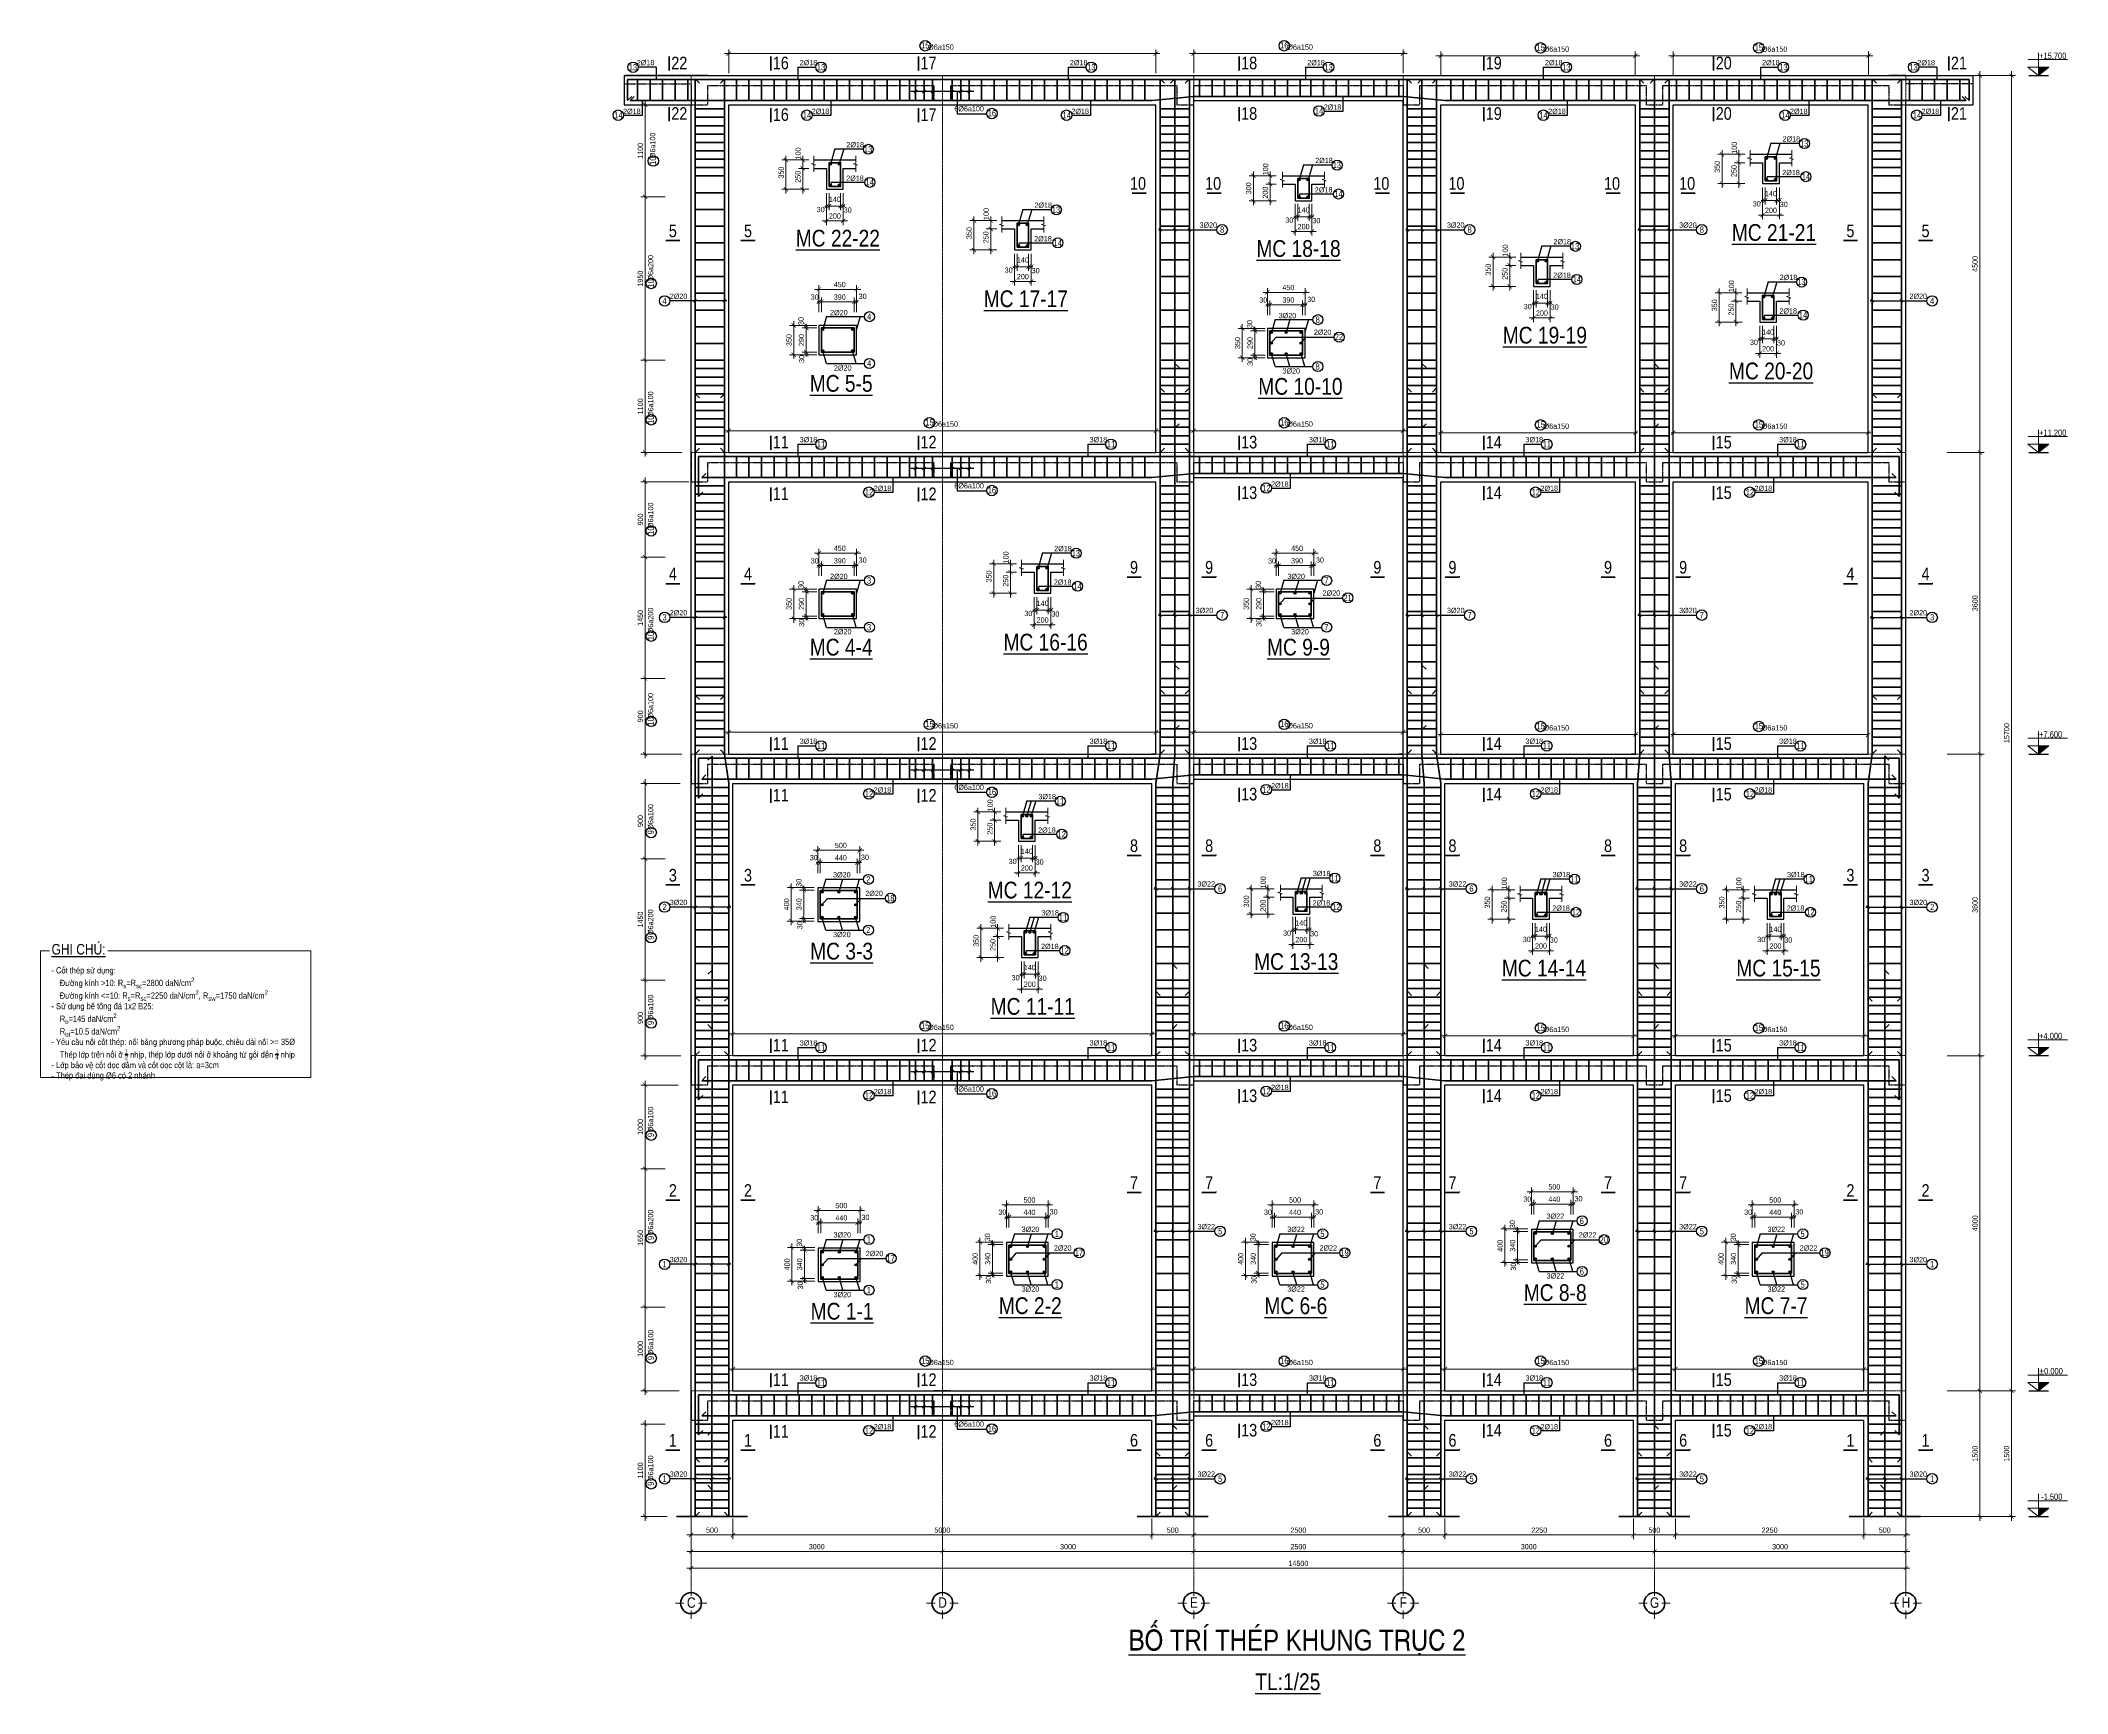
# Model space of a CAD drawing. Header units: inches. Extents: x -959662 to -910219, y 3489550 to 3514317.
# Drawn here: x -959662 to -935465, y 3489550 to 3509278 of the extents above; entities that cross this region are included whole.
import ezdxf
from ezdxf.enums import TextEntityAlignment as Align

# ---------------------------------------------------------------- set-up
doc = ezdxf.new("R2010")
doc.units = ezdxf.units.IN
doc.header["$LTSCALE"] = 3.5
doc.header["$MEASUREMENT"] = 0
doc.linetypes.add('CENTERX2', pattern=[4, 2.5, -0.5, 0.5, -0.5])
doc.linetypes.add('DASHEDX2', pattern=[1.5, 1, -0.5])
for name, color, linetype, lineweight in [('5.TRUC', 1, 'CENTERX2', 13), ('duongkichthuoc', 4, 'Continuous', 13), ('NET BAO', 4, 'Continuous', 30), ('TextThep', 7, 'Continuous', 0), ('THEP DAI', 5, 'Continuous', 40), ('THEP DOC', 2, 'Continuous', 60)]:
    doc.layers.add(name, color=color, linetype=linetype, lineweight=lineweight)
for name, color, linetype in [('Net thay', 6, 'Continuous'), ('NETDUTDUT', 3, 'DASHEDX2'), ('text', 3, 'Continuous')]:
    doc.layers.add(name, color=color, linetype=linetype)
doc.styles.add('CHU', font='')
doc.styles.add('CHỮ', font='')
doc.styles.add('Helve-Condense', font='')
doc.styles.add('matdung', font='')
doc.styles.add('Text.Helve-condense', font='')
doc.styles.get('CHU').set_extended_font_data('VNI-Helve-Condense')
doc.styles.get('CHỮ').set_extended_font_data('VNI-Helve-Condense')
doc.styles.get('Helve-Condense').set_extended_font_data('VNI-Helve-Condense')
doc.styles.get('matdung').set_extended_font_data('VNI-Helve-Condense')
doc.styles.get('Text.Helve-condense').set_extended_font_data('VNI-Helve-Condense')
doc.dimstyles.new('TL25', dxfattribs={"dimscale": 25, "dimtxt": 2.5, "dimasz": 2, "dimexe": 2, "dimexo": 1, "dimgap": 1, "dimtad": 1, "dimdec": 0, "dimzin": 0, "dimdsep": 46, "dimtxsty": 'Helve-Condense', "dimblk": 'ARCHTICK', "dimcen": 2, "dimdle": 2, "dimclrd": 4, "dimclre": 4, "dimclrt": 4, "dimadec": 0, "dimazin": 0, "dimtfac": 0.004, "dimtdec": 0, "dimtmove": 2, "dimatfit": 3, "dimfxl": 1, "dimtolj": 1, "dimtzin": 0, "dimlwd": 13, "dimlwe": 13, "dimarcsym": 1})

# ---------------------------------------------------------------- blocks, each defined once
blk = doc.blocks.new('_ArchTick')
at = {"color": 0, "linetype": 'ByBlock', "const_width": 0.15}
blk.add_lwpolyline([(-0.5, -0.5), (0.5, 0.5)], dxfattribs=at)
blk = doc.blocks.new('*D8')
at = {"layer": 'DEFPOINTS', "color": 0, "transparency": 16777216}
for p in [(-952444, 3492762), (-952182, 3492762), (-952156, 3491662)]:
    blk.add_point(p, dxfattribs=at)
at = {"layer": 'duongkichthuoc', "color": 4, "linetype": 'Continuous', "lineweight": 13, "transparency": 16777216}
for p, q in [((-952207, 3492762), (-952494, 3492762)), ((-952444, 3491612), (-952444, 3492812)), ((-952181, 3491662), (-952494, 3491662))]:
    blk.add_line(p, q, dxfattribs=at)
at = {"layer": 'duongkichthuoc', "color": 4, "lineweight": 13, "transparency": 16777216, "xscale": 50, "yscale": 50, "zscale": 50}
for p, rotation in [((-952444, 3492762), 90), ((-952444, 3491662), 270)]:
    blk.add_blockref('_ArchTick', p, dxfattribs=dict(at, rotation=rotation))
at = {"layer": 'duongkichthuoc', "color": 4, "transparency": 16777216, "insert": (-952501, 3492212), "char_height": 62.5, "attachment_point": 5, "rotation": 90, "style": 'Helve-Condense'}
blk.add_mtext('\\A1;1100', dxfattribs=at)
blk = doc.blocks.new('*D9')
at = {"layer": 'DEFPOINTS', "color": 0, "transparency": 16777216}
for p in [(-952444, 3494162), (-952182, 3494162), (-952012, 3493162)]:
    blk.add_point(p, dxfattribs=at)
at = {"layer": 'duongkichthuoc', "color": 4, "linetype": 'Continuous', "lineweight": 13, "transparency": 16777216}
for p, q in [((-952444, 3493112), (-952444, 3494212)), ((-952207, 3494162), (-952494, 3494162)), ((-952037, 3493162), (-952494, 3493162))]:
    blk.add_line(p, q, dxfattribs=at)
at = {"layer": 'duongkichthuoc', "color": 4, "lineweight": 13, "transparency": 16777216, "xscale": 50, "yscale": 50, "zscale": 50}
for p, rotation in [((-952444, 3494162), 90), ((-952444, 3493162), 270)]:
    blk.add_blockref('_ArchTick', p, dxfattribs=dict(at, rotation=rotation))
at = {"layer": 'duongkichthuoc', "color": 4, "transparency": 16777216, "insert": (-952501, 3493662), "char_height": 62.5, "attachment_point": 5, "rotation": 90, "style": 'Helve-Condense'}
blk.add_mtext('\\A1;1000', dxfattribs=at)
blk = doc.blocks.new('*D10')
at = {"layer": 'DEFPOINTS', "color": 0, "transparency": 16777216}
for p in [(-952444, 3495812), (-952182, 3495812), (-952294, 3494162)]:
    blk.add_point(p, dxfattribs=at)
at = {"layer": 'duongkichthuoc', "color": 4, "linetype": 'Continuous', "lineweight": 13, "transparency": 16777216}
for p, q in [((-952207, 3495812), (-952494, 3495812)), ((-952444, 3494112), (-952444, 3495862)), ((-952319, 3494162), (-952494, 3494162))]:
    blk.add_line(p, q, dxfattribs=at)
at = {"layer": 'duongkichthuoc', "color": 4, "lineweight": 13, "transparency": 16777216, "xscale": 50, "yscale": 50, "zscale": 50}
for p, rotation in [((-952444, 3495812), 90), ((-952444, 3494162), 270)]:
    blk.add_blockref('_ArchTick', p, dxfattribs=dict(at, rotation=rotation))
at = {"layer": 'duongkichthuoc', "color": 4, "transparency": 16777216, "insert": (-952501, 3494987), "char_height": 62.5, "attachment_point": 5, "rotation": 90, "style": 'Helve-Condense'}
blk.add_mtext('\\A1;1650', dxfattribs=at)
blk = doc.blocks.new('*D11')
at = {"layer": 'DEFPOINTS', "color": 0, "transparency": 16777216}
for p in [(-952444, 3496812), (-952024, 3496812), (-952182, 3495812)]:
    blk.add_point(p, dxfattribs=at)
at = {"layer": 'duongkichthuoc', "color": 4, "linetype": 'Continuous', "lineweight": 13, "transparency": 16777216}
for p, q in [((-952049, 3496812), (-952494, 3496812)), ((-952444, 3495762), (-952444, 3496862)), ((-952207, 3495812), (-952494, 3495812))]:
    blk.add_line(p, q, dxfattribs=at)
at = {"layer": 'duongkichthuoc', "color": 4, "lineweight": 13, "transparency": 16777216, "xscale": 50, "yscale": 50, "zscale": 50}
for p, rotation in [((-952444, 3496812), 90), ((-952444, 3495812), 270)]:
    blk.add_blockref('_ArchTick', p, dxfattribs=dict(at, rotation=rotation))
at = {"layer": 'duongkichthuoc', "color": 4, "transparency": 16777216, "insert": (-952501, 3496312), "char_height": 62.5, "attachment_point": 5, "rotation": 90, "style": 'Helve-Condense'}
blk.add_mtext('\\A1;1000', dxfattribs=at)
blk = doc.blocks.new('*D12')
at = {"layer": 'DEFPOINTS', "color": 0, "transparency": 16777216}
for p in [(-952444, 3498062), (-952182, 3498062), (-951993, 3497162)]:
    blk.add_point(p, dxfattribs=at)
at = {"layer": 'duongkichthuoc', "color": 4, "linetype": 'Continuous', "lineweight": 13, "transparency": 16777216}
for p, q in [((-952444, 3497112), (-952444, 3498112)), ((-952207, 3498062), (-952494, 3498062)), ((-952018, 3497162), (-952494, 3497162))]:
    blk.add_line(p, q, dxfattribs=at)
at = {"layer": 'duongkichthuoc', "color": 4, "lineweight": 13, "transparency": 16777216, "xscale": 50, "yscale": 50, "zscale": 50}
for p, rotation in [((-952444, 3498062), 90), ((-952444, 3497162), 270)]:
    blk.add_blockref('_ArchTick', p, dxfattribs=dict(at, rotation=rotation))
at = {"layer": 'duongkichthuoc', "color": 4, "transparency": 16777216, "insert": (-952501, 3497612), "char_height": 62.5, "attachment_point": 5, "rotation": 90, "style": 'Helve-Condense'}
blk.add_mtext('\\A1;900', dxfattribs=at)
blk = doc.blocks.new('*D13')
at = {"layer": 'DEFPOINTS', "color": 0, "transparency": 16777216}
for p in [(-952444, 3499512), (-952182, 3499512), (-952294, 3498062)]:
    blk.add_point(p, dxfattribs=at)
at = {"layer": 'duongkichthuoc', "color": 4, "linetype": 'Continuous', "lineweight": 13, "transparency": 16777216}
for p, q in [((-952444, 3498012), (-952444, 3499562)), ((-952207, 3499512), (-952494, 3499512)), ((-952319, 3498062), (-952494, 3498062))]:
    blk.add_line(p, q, dxfattribs=at)
at = {"layer": 'duongkichthuoc', "color": 4, "lineweight": 13, "transparency": 16777216, "xscale": 50, "yscale": 50, "zscale": 50}
for p, rotation in [((-952444, 3499512), 90), ((-952444, 3498062), 270)]:
    blk.add_blockref('_ArchTick', p, dxfattribs=dict(at, rotation=rotation))
at = {"layer": 'duongkichthuoc', "color": 4, "transparency": 16777216, "insert": (-952501, 3498787), "char_height": 62.5, "attachment_point": 5, "rotation": 90, "style": 'Helve-Condense'}
blk.add_mtext('\\A1;1450', dxfattribs=at)
blk = doc.blocks.new('*D14')
at = {"layer": 'DEFPOINTS', "color": 0, "transparency": 16777216}
for p in [(-952444, 3500412), (-952000, 3500412), (-952182, 3499512)]:
    blk.add_point(p, dxfattribs=at)
at = {"layer": 'duongkichthuoc', "color": 4, "linetype": 'Continuous', "lineweight": 13, "transparency": 16777216}
for p, q in [((-952025, 3500412), (-952494, 3500412)), ((-952444, 3499462), (-952444, 3500462)), ((-952207, 3499512), (-952494, 3499512))]:
    blk.add_line(p, q, dxfattribs=at)
at = {"layer": 'duongkichthuoc', "color": 4, "lineweight": 13, "transparency": 16777216, "xscale": 50, "yscale": 50, "zscale": 50}
for p, rotation in [((-952444, 3500412), 90), ((-952444, 3499512), 270)]:
    blk.add_blockref('_ArchTick', p, dxfattribs=dict(at, rotation=rotation))
at = {"layer": 'duongkichthuoc', "color": 4, "transparency": 16777216, "insert": (-952501, 3499962), "char_height": 62.5, "attachment_point": 5, "rotation": 90, "style": 'Helve-Condense'}
blk.add_mtext('\\A1;900', dxfattribs=at)
blk = doc.blocks.new('*D15')
at = {"layer": 'DEFPOINTS', "color": 0, "transparency": 16777216}
for p in [(-952444, 3501662), (-952182, 3501662), (-951981, 3500762)]:
    blk.add_point(p, dxfattribs=at)
at = {"layer": 'duongkichthuoc', "color": 4, "linetype": 'Continuous', "lineweight": 13, "transparency": 16777216}
for p, q in [((-952444, 3500712), (-952444, 3501712)), ((-952207, 3501662), (-952494, 3501662)), ((-952006, 3500762), (-952494, 3500762))]:
    blk.add_line(p, q, dxfattribs=at)
at = {"layer": 'duongkichthuoc', "color": 4, "lineweight": 13, "transparency": 16777216, "xscale": 50, "yscale": 50, "zscale": 50}
for p, rotation in [((-952444, 3501662), 90), ((-952444, 3500762), 270)]:
    blk.add_blockref('_ArchTick', p, dxfattribs=dict(at, rotation=rotation))
at = {"layer": 'duongkichthuoc', "color": 4, "transparency": 16777216, "insert": (-952501, 3501212), "char_height": 62.5, "attachment_point": 5, "rotation": 90, "style": 'Helve-Condense'}
blk.add_mtext('\\A1;900', dxfattribs=at)
blk = doc.blocks.new('*D16')
at = {"layer": 'DEFPOINTS', "color": 0, "transparency": 16777216}
for p in [(-952444, 3503112), (-952182, 3503112), (-952294, 3501662)]:
    blk.add_point(p, dxfattribs=at)
at = {"layer": 'duongkichthuoc', "color": 4, "linetype": 'Continuous', "lineweight": 13, "transparency": 16777216}
for p, q in [((-952444, 3501612), (-952444, 3503162)), ((-952207, 3503112), (-952494, 3503112)), ((-952319, 3501662), (-952494, 3501662))]:
    blk.add_line(p, q, dxfattribs=at)
at = {"layer": 'duongkichthuoc', "color": 4, "lineweight": 13, "transparency": 16777216, "xscale": 50, "yscale": 50, "zscale": 50}
for p, rotation in [((-952444, 3503112), 90), ((-952444, 3501662), 270)]:
    blk.add_blockref('_ArchTick', p, dxfattribs=dict(at, rotation=rotation))
at = {"layer": 'duongkichthuoc', "color": 4, "transparency": 16777216, "insert": (-952501, 3502387), "char_height": 62.5, "attachment_point": 5, "rotation": 90, "style": 'Helve-Condense'}
blk.add_mtext('\\A1;1450', dxfattribs=at)
blk = doc.blocks.new('*D17')
at = {"layer": 'DEFPOINTS', "color": 0, "transparency": 16777216}
for p in [(-952444, 3504012), (-951896, 3504012), (-952182, 3503112)]:
    blk.add_point(p, dxfattribs=at)
at = {"layer": 'duongkichthuoc', "color": 4, "linetype": 'Continuous', "lineweight": 13, "transparency": 16777216}
for p, q in [((-951921, 3504012), (-952494, 3504012)), ((-952444, 3503062), (-952444, 3504062)), ((-952207, 3503112), (-952494, 3503112))]:
    blk.add_line(p, q, dxfattribs=at)
at = {"layer": 'duongkichthuoc', "color": 4, "lineweight": 13, "transparency": 16777216, "xscale": 50, "yscale": 50, "zscale": 50}
for p, rotation in [((-952444, 3504012), 90), ((-952444, 3503112), 270)]:
    blk.add_blockref('_ArchTick', p, dxfattribs=dict(at, rotation=rotation))
at = {"layer": 'duongkichthuoc', "color": 4, "transparency": 16777216, "insert": (-952501, 3503562), "char_height": 62.5, "attachment_point": 5, "rotation": 90, "style": 'Helve-Condense'}
blk.add_mtext('\\A1;900', dxfattribs=at)
blk = doc.blocks.new('*D18')
at = {"layer": 'DEFPOINTS', "color": 0, "transparency": 16777216}
for p in [(-952444, 3505462), (-952182, 3505462), (-951981, 3504362)]:
    blk.add_point(p, dxfattribs=at)
at = {"layer": 'duongkichthuoc', "color": 4, "linetype": 'Continuous', "lineweight": 13, "transparency": 16777216}
for p, q in [((-952207, 3505462), (-952494, 3505462)), ((-952444, 3504312), (-952444, 3505512)), ((-952006, 3504362), (-952494, 3504362))]:
    blk.add_line(p, q, dxfattribs=at)
at = {"layer": 'duongkichthuoc', "color": 4, "lineweight": 13, "transparency": 16777216, "xscale": 50, "yscale": 50, "zscale": 50}
for p, rotation in [((-952444, 3505462), 90), ((-952444, 3504362), 270)]:
    blk.add_blockref('_ArchTick', p, dxfattribs=dict(at, rotation=rotation))
at = {"layer": 'duongkichthuoc', "color": 4, "transparency": 16777216, "insert": (-952501, 3504912), "char_height": 62.5, "attachment_point": 5, "rotation": 90, "style": 'Helve-Condense'}
blk.add_mtext('\\A1;1100', dxfattribs=at)
blk = doc.blocks.new('*D19')
at = {"layer": 'DEFPOINTS', "color": 0, "transparency": 16777216}
for p in [(-952444, 3507412), (-952207, 3507412), (-952319, 3505462)]:
    blk.add_point(p, dxfattribs=at)
at = {"layer": 'duongkichthuoc', "color": 4, "linetype": 'Continuous', "lineweight": 13, "transparency": 16777216}
for p, q in [((-952232, 3507412), (-952494, 3507412)), ((-952444, 3505412), (-952444, 3507462)), ((-952344, 3505462), (-952494, 3505462))]:
    blk.add_line(p, q, dxfattribs=at)
at = {"layer": 'duongkichthuoc', "color": 4, "lineweight": 13, "transparency": 16777216, "xscale": 50, "yscale": 50, "zscale": 50}
for p, rotation in [((-952444, 3507412), 90), ((-952444, 3505462), 270)]:
    blk.add_blockref('_ArchTick', p, dxfattribs=dict(at, rotation=rotation))
at = {"layer": 'duongkichthuoc', "color": 4, "transparency": 16777216, "insert": (-952501, 3506437), "char_height": 62.5, "attachment_point": 5, "rotation": 90, "style": 'Helve-Condense'}
blk.add_mtext('\\A1;1950', dxfattribs=at)
blk = doc.blocks.new('*D20')
at = {"layer": 'DEFPOINTS', "color": 0, "transparency": 16777216}
for p in [(-952444, 3508512), (-951896, 3508512), (-952182, 3507412)]:
    blk.add_point(p, dxfattribs=at)
at = {"layer": 'duongkichthuoc', "color": 4, "linetype": 'Continuous', "lineweight": 13, "transparency": 16777216}
for p, q in [((-951921, 3508512), (-952494, 3508512)), ((-952444, 3507362), (-952444, 3508562)), ((-952207, 3507412), (-952494, 3507412))]:
    blk.add_line(p, q, dxfattribs=at)
at = {"layer": 'duongkichthuoc', "color": 4, "lineweight": 13, "transparency": 16777216, "xscale": 50, "yscale": 50, "zscale": 50}
for p, rotation in [((-952444, 3508512), 90), ((-952444, 3507412), 270)]:
    blk.add_blockref('_ArchTick', p, dxfattribs=dict(at, rotation=rotation))
at = {"layer": 'duongkichthuoc', "color": 4, "transparency": 16777216, "insert": (-952501, 3507962), "char_height": 62.5, "attachment_point": 5, "rotation": 90, "style": 'Helve-Condense'}
blk.add_mtext('\\A1;1100', dxfattribs=at)
blk = doc.blocks.new('*D21')
at = {"layer": 'DEFPOINTS', "color": 0, "transparency": 16777216}
for p in [(-936928, 3493162), (-936511, 3493162), (-937247, 3491662)]:
    blk.add_point(p, dxfattribs=at)
at = {"layer": 'duongkichthuoc', "color": 4, "linetype": 'Continuous', "lineweight": 13, "transparency": 16777216}
for p, q in [((-936903, 3493162), (-936461, 3493162)), ((-936511, 3491612), (-936511, 3493212)), ((-937222, 3491662), (-936461, 3491662))]:
    blk.add_line(p, q, dxfattribs=at)
at = {"layer": 'duongkichthuoc', "color": 4, "lineweight": 13, "transparency": 16777216, "xscale": 50, "yscale": 50, "zscale": 50}
for p, rotation in [((-936511, 3493162), 90), ((-936511, 3491662), 270)]:
    blk.add_blockref('_ArchTick', p, dxfattribs=dict(at, rotation=rotation))
at = {"layer": 'duongkichthuoc', "color": 4, "transparency": 16777216, "insert": (-936568, 3492412), "char_height": 62.5, "attachment_point": 5, "rotation": 90, "style": 'Helve-Condense'}
blk.add_mtext('\\A1;1500', dxfattribs=at)
blk = doc.blocks.new('*D22')
at = {"layer": 'DEFPOINTS', "color": 0, "transparency": 16777216}
for p in [(-936928, 3497162), (-936511, 3497162), (-936916, 3493162)]:
    blk.add_point(p, dxfattribs=at)
at = {"layer": 'duongkichthuoc', "color": 4, "linetype": 'Continuous', "lineweight": 13, "transparency": 16777216}
for p, q in [((-936903, 3497162), (-936461, 3497162)), ((-936511, 3493112), (-936511, 3497212)), ((-936891, 3493162), (-936461, 3493162))]:
    blk.add_line(p, q, dxfattribs=at)
at = {"layer": 'duongkichthuoc', "color": 4, "lineweight": 13, "transparency": 16777216, "xscale": 50, "yscale": 50, "zscale": 50}
for p, rotation in [((-936511, 3497162), 90), ((-936511, 3493162), 270)]:
    blk.add_blockref('_ArchTick', p, dxfattribs=dict(at, rotation=rotation))
at = {"layer": 'duongkichthuoc', "color": 4, "transparency": 16777216, "insert": (-936568, 3495162), "char_height": 62.5, "attachment_point": 5, "rotation": 90, "style": 'Helve-Condense'}
blk.add_mtext('\\A1;4000', dxfattribs=at)
blk = doc.blocks.new('*D23')
at = {"layer": 'DEFPOINTS', "color": 0, "transparency": 16777216}
for p in [(-936928, 3500762), (-936511, 3500762), (-936928, 3497162)]:
    blk.add_point(p, dxfattribs=at)
at = {"layer": 'duongkichthuoc', "color": 4, "linetype": 'Continuous', "lineweight": 13, "transparency": 16777216}
for p, q in [((-936903, 3500762), (-936461, 3500762)), ((-936511, 3497112), (-936511, 3500812)), ((-936903, 3497162), (-936461, 3497162))]:
    blk.add_line(p, q, dxfattribs=at)
at = {"layer": 'duongkichthuoc', "color": 4, "lineweight": 13, "transparency": 16777216, "xscale": 50, "yscale": 50, "zscale": 50}
for p, rotation in [((-936511, 3500762), 90), ((-936511, 3497162), 270)]:
    blk.add_blockref('_ArchTick', p, dxfattribs=dict(at, rotation=rotation))
at = {"layer": 'duongkichthuoc', "color": 4, "transparency": 16777216, "insert": (-936568, 3498962), "char_height": 62.5, "attachment_point": 5, "rotation": 90, "style": 'Helve-Condense'}
blk.add_mtext('\\A1;3600', dxfattribs=at)
blk = doc.blocks.new('*D24')
at = {"layer": 'DEFPOINTS', "color": 0, "transparency": 16777216}
for p in [(-936928, 3504362), (-936511, 3504362), (-936928, 3500762)]:
    blk.add_point(p, dxfattribs=at)
at = {"layer": 'duongkichthuoc', "color": 4, "linetype": 'Continuous', "lineweight": 13, "transparency": 16777216}
for p, q in [((-936511, 3500712), (-936511, 3504412)), ((-936903, 3504362), (-936461, 3504362)), ((-936903, 3500762), (-936461, 3500762))]:
    blk.add_line(p, q, dxfattribs=at)
at = {"layer": 'duongkichthuoc', "color": 4, "lineweight": 13, "transparency": 16777216, "xscale": 50, "yscale": 50, "zscale": 50}
for p, rotation in [((-936511, 3504362), 90), ((-936511, 3500762), 270)]:
    blk.add_blockref('_ArchTick', p, dxfattribs=dict(at, rotation=rotation))
at = {"layer": 'duongkichthuoc', "color": 4, "transparency": 16777216, "insert": (-936568, 3502562), "char_height": 62.5, "attachment_point": 5, "rotation": 90, "style": 'Helve-Condense'}
blk.add_mtext('\\A1;3600', dxfattribs=at)
blk = doc.blocks.new('*D25')
at = {"layer": 'DEFPOINTS', "color": 0, "transparency": 16777216}
for p in [(-936621, 3508862), (-936511, 3508862), (-936928, 3504362)]:
    blk.add_point(p, dxfattribs=at)
at = {"layer": 'duongkichthuoc', "color": 4, "linetype": 'Continuous', "lineweight": 13, "transparency": 16777216}
for p, q in [((-936596, 3508862), (-936461, 3508862)), ((-936511, 3504312), (-936511, 3508912)), ((-936903, 3504362), (-936461, 3504362))]:
    blk.add_line(p, q, dxfattribs=at)
at = {"layer": 'duongkichthuoc', "color": 4, "lineweight": 13, "transparency": 16777216, "xscale": 50, "yscale": 50, "zscale": 50}
for p, rotation in [((-936511, 3508862), 90), ((-936511, 3504362), 270)]:
    blk.add_blockref('_ArchTick', p, dxfattribs=dict(at, rotation=rotation))
at = {"layer": 'duongkichthuoc', "color": 4, "transparency": 16777216, "insert": (-936568, 3506612), "char_height": 62.5, "attachment_point": 5, "rotation": 90, "style": 'Helve-Condense'}
blk.add_mtext('\\A1;4500', dxfattribs=at)
blk = doc.blocks.new('*D26')
at = {"layer": 'DEFPOINTS', "color": 0, "transparency": 16777216}
for p in [(-936511, 3508862), (-936511, 3493162), (-936134, 3493162)]:
    blk.add_point(p, dxfattribs=at)
at = {"layer": 'THEP DOC', "color": 4, "linetype": 'Continuous', "lineweight": 13, "transparency": 16777216}
for p, q in [((-936486, 3508862), (-936084, 3508862)), ((-936134, 3508912), (-936134, 3493112)), ((-936486, 3493162), (-936084, 3493162))]:
    blk.add_line(p, q, dxfattribs=at)
at = {"layer": 'THEP DOC', "color": 4, "lineweight": 13, "transparency": 16777216, "xscale": 50, "yscale": 50, "zscale": 50}
for p, rotation in [((-936134, 3508862), 90), ((-936134, 3493162), 270)]:
    blk.add_blockref('_ArchTick', p, dxfattribs=dict(at, rotation=rotation))
at = {"layer": 'THEP DOC', "color": 4, "transparency": 16777216, "insert": (-936191, 3501012), "char_height": 62.5, "attachment_point": 5, "rotation": 90, "style": 'Helve-Condense'}
blk.add_mtext('\\A1;15700', dxfattribs=at)
blk = doc.blocks.new('*D27')
at = {"layer": 'DEFPOINTS', "color": 0, "transparency": 16777216}
for p in [(-936511, 3493162), (-936134, 3493162), (-936511, 3491662)]:
    blk.add_point(p, dxfattribs=at)
at = {"layer": 'THEP DOC', "color": 4, "linetype": 'Continuous', "lineweight": 13, "transparency": 16777216}
for p, q in [((-936486, 3493162), (-936084, 3493162)), ((-936134, 3491612), (-936134, 3493212)), ((-936486, 3491662), (-936084, 3491662))]:
    blk.add_line(p, q, dxfattribs=at)
at = {"layer": 'THEP DOC', "color": 4, "lineweight": 13, "transparency": 16777216, "xscale": 50, "yscale": 50, "zscale": 50}
for p, rotation in [((-936134, 3493162), 90), ((-936134, 3491662), 270)]:
    blk.add_blockref('_ArchTick', p, dxfattribs=dict(at, rotation=rotation))
at = {"layer": 'THEP DOC', "color": 4, "transparency": 16777216, "insert": (-936191, 3492412), "char_height": 62.5, "attachment_point": 5, "rotation": 90, "style": 'Helve-Condense'}
blk.add_mtext('\\A1;1500', dxfattribs=at)
blk = doc.blocks.new('*D28')
at = {"layer": 'DEFPOINTS', "color": 0, "transparency": 16777216}
for p in [(-951896, 3491662), (-951396, 3491662), (-951396, 3491441)]:
    blk.add_point(p, dxfattribs=at)
at = {"layer": 'THEP DOC', "color": 4, "linetype": 'Continuous', "lineweight": 13, "transparency": 16777216}
for p, q in [((-951896, 3491637), (-951896, 3491391)), ((-951396, 3491637), (-951396, 3491391)), ((-951946, 3491441), (-951346, 3491441))]:
    blk.add_line(p, q, dxfattribs=at)
at = {"layer": 'THEP DOC', "color": 4, "lineweight": 13, "transparency": 16777216, "xscale": 50, "yscale": 50, "zscale": 50, "rotation": 180}
blk.add_blockref('_ArchTick', (-951896, 3491441), dxfattribs=at)
at = {"layer": 'THEP DOC', "color": 4, "lineweight": 13, "transparency": 16777216, "xscale": 50, "yscale": 50, "zscale": 50}
blk.add_blockref('_ArchTick', (-951396, 3491441), dxfattribs=at)
at = {"layer": 'THEP DOC', "color": 4, "transparency": 16777216, "insert": (-951646, 3491498), "char_height": 62.5, "attachment_point": 5, "style": 'Helve-Condense'}
blk.add_mtext('\\A1;500', dxfattribs=at)
blk = doc.blocks.new('*D29')
at = {"layer": 'DEFPOINTS', "color": 0, "transparency": 16777216}
for p in [(-951396, 3491662), (-946396, 3491662), (-946396, 3491441)]:
    blk.add_point(p, dxfattribs=at)
at = {"layer": 'THEP DOC', "color": 4, "linetype": 'Continuous', "lineweight": 13, "transparency": 16777216}
for p, q in [((-951396, 3491637), (-951396, 3491391)), ((-946396, 3491637), (-946396, 3491391)), ((-951446, 3491441), (-946346, 3491441))]:
    blk.add_line(p, q, dxfattribs=at)
at = {"layer": 'THEP DOC', "color": 4, "lineweight": 13, "transparency": 16777216, "xscale": 50, "yscale": 50, "zscale": 50, "rotation": 180}
blk.add_blockref('_ArchTick', (-951396, 3491441), dxfattribs=at)
at = {"layer": 'THEP DOC', "color": 4, "lineweight": 13, "transparency": 16777216, "xscale": 50, "yscale": 50, "zscale": 50}
blk.add_blockref('_ArchTick', (-946396, 3491441), dxfattribs=at)
at = {"layer": 'THEP DOC', "color": 4, "transparency": 16777216, "insert": (-948896, 3491498), "char_height": 62.5, "attachment_point": 5, "style": 'Helve-Condense'}
blk.add_mtext('\\A1;5000', dxfattribs=at)
blk = doc.blocks.new('*D30')
at = {"layer": 'DEFPOINTS', "color": 0, "transparency": 16777216}
for p in [(-946396, 3491662), (-945896, 3491662), (-945896, 3491441)]:
    blk.add_point(p, dxfattribs=at)
at = {"layer": 'THEP DOC', "color": 4, "linetype": 'Continuous', "lineweight": 13, "transparency": 16777216}
for p, q in [((-946396, 3491637), (-946396, 3491391)), ((-945896, 3491637), (-945896, 3491391)), ((-946446, 3491441), (-945846, 3491441))]:
    blk.add_line(p, q, dxfattribs=at)
at = {"layer": 'THEP DOC', "color": 4, "lineweight": 13, "transparency": 16777216, "xscale": 50, "yscale": 50, "zscale": 50, "rotation": 180}
blk.add_blockref('_ArchTick', (-946396, 3491441), dxfattribs=at)
at = {"layer": 'THEP DOC', "color": 4, "lineweight": 13, "transparency": 16777216, "xscale": 50, "yscale": 50, "zscale": 50}
blk.add_blockref('_ArchTick', (-945896, 3491441), dxfattribs=at)
at = {"layer": 'THEP DOC', "color": 4, "transparency": 16777216, "insert": (-946146, 3491498), "char_height": 62.5, "attachment_point": 5, "style": 'Helve-Condense'}
blk.add_mtext('\\A1;500', dxfattribs=at)
blk = doc.blocks.new('*D31')
at = {"layer": 'DEFPOINTS', "color": 0, "transparency": 16777216}
for p in [(-945896, 3491662), (-943396, 3491662), (-943396, 3491441)]:
    blk.add_point(p, dxfattribs=at)
at = {"layer": 'THEP DOC', "color": 4, "linetype": 'Continuous', "lineweight": 13, "transparency": 16777216}
for p, q in [((-945896, 3491637), (-945896, 3491391)), ((-943396, 3491637), (-943396, 3491391)), ((-945946, 3491441), (-943346, 3491441))]:
    blk.add_line(p, q, dxfattribs=at)
at = {"layer": 'THEP DOC', "color": 4, "lineweight": 13, "transparency": 16777216, "xscale": 50, "yscale": 50, "zscale": 50, "rotation": 180}
blk.add_blockref('_ArchTick', (-945896, 3491441), dxfattribs=at)
at = {"layer": 'THEP DOC', "color": 4, "lineweight": 13, "transparency": 16777216, "xscale": 50, "yscale": 50, "zscale": 50}
blk.add_blockref('_ArchTick', (-943396, 3491441), dxfattribs=at)
at = {"layer": 'THEP DOC', "color": 4, "transparency": 16777216, "insert": (-944646, 3491498), "char_height": 62.5, "attachment_point": 5, "style": 'Helve-Condense'}
blk.add_mtext('\\A1;2500', dxfattribs=at)
blk = doc.blocks.new('*D32')
at = {"layer": 'DEFPOINTS', "color": 0, "transparency": 16777216}
for p in [(-943396, 3491662), (-942896, 3491662), (-942896, 3491441)]:
    blk.add_point(p, dxfattribs=at)
at = {"layer": 'THEP DOC', "color": 4, "linetype": 'Continuous', "lineweight": 13, "transparency": 16777216}
for p, q in [((-943396, 3491637), (-943396, 3491391)), ((-942896, 3491637), (-942896, 3491391)), ((-943446, 3491441), (-942846, 3491441))]:
    blk.add_line(p, q, dxfattribs=at)
at = {"layer": 'THEP DOC', "color": 4, "lineweight": 13, "transparency": 16777216, "xscale": 50, "yscale": 50, "zscale": 50, "rotation": 180}
blk.add_blockref('_ArchTick', (-943396, 3491441), dxfattribs=at)
at = {"layer": 'THEP DOC', "color": 4, "lineweight": 13, "transparency": 16777216, "xscale": 50, "yscale": 50, "zscale": 50}
blk.add_blockref('_ArchTick', (-942896, 3491441), dxfattribs=at)
at = {"layer": 'THEP DOC', "color": 4, "transparency": 16777216, "insert": (-943146, 3491498), "char_height": 62.5, "attachment_point": 5, "style": 'Helve-Condense'}
blk.add_mtext('\\A1;500', dxfattribs=at)
blk = doc.blocks.new('*D33')
at = {"layer": 'DEFPOINTS', "color": 0, "transparency": 16777216}
for p in [(-942896, 3491662), (-940646, 3491662), (-940646, 3491441)]:
    blk.add_point(p, dxfattribs=at)
at = {"layer": 'THEP DOC', "color": 4, "linetype": 'Continuous', "lineweight": 13, "transparency": 16777216}
for p, q in [((-942896, 3491637), (-942896, 3491391)), ((-940646, 3491637), (-940646, 3491391)), ((-942946, 3491441), (-940596, 3491441))]:
    blk.add_line(p, q, dxfattribs=at)
at = {"layer": 'THEP DOC', "color": 4, "lineweight": 13, "transparency": 16777216, "xscale": 50, "yscale": 50, "zscale": 50, "rotation": 180}
blk.add_blockref('_ArchTick', (-942896, 3491441), dxfattribs=at)
at = {"layer": 'THEP DOC', "color": 4, "lineweight": 13, "transparency": 16777216, "xscale": 50, "yscale": 50, "zscale": 50}
blk.add_blockref('_ArchTick', (-940646, 3491441), dxfattribs=at)
at = {"layer": 'THEP DOC', "color": 4, "transparency": 16777216, "insert": (-941771, 3491498), "char_height": 62.5, "attachment_point": 5, "style": 'Helve-Condense'}
blk.add_mtext('\\A1;2250', dxfattribs=at)
blk = doc.blocks.new('*D34')
at = {"layer": 'DEFPOINTS', "color": 0, "transparency": 16777216}
for p in [(-940646, 3491662), (-940146, 3491662), (-940146, 3491441)]:
    blk.add_point(p, dxfattribs=at)
at = {"layer": 'THEP DOC', "color": 4, "linetype": 'Continuous', "lineweight": 13, "transparency": 16777216}
for p, q in [((-940646, 3491637), (-940646, 3491391)), ((-940146, 3491637), (-940146, 3491391)), ((-940696, 3491441), (-940096, 3491441))]:
    blk.add_line(p, q, dxfattribs=at)
at = {"layer": 'THEP DOC', "color": 4, "lineweight": 13, "transparency": 16777216, "xscale": 50, "yscale": 50, "zscale": 50, "rotation": 180}
blk.add_blockref('_ArchTick', (-940646, 3491441), dxfattribs=at)
at = {"layer": 'THEP DOC', "color": 4, "lineweight": 13, "transparency": 16777216, "xscale": 50, "yscale": 50, "zscale": 50}
blk.add_blockref('_ArchTick', (-940146, 3491441), dxfattribs=at)
at = {"layer": 'THEP DOC', "color": 4, "transparency": 16777216, "insert": (-940396, 3491498), "char_height": 62.5, "attachment_point": 5, "style": 'Helve-Condense'}
blk.add_mtext('\\A1;500', dxfattribs=at)
blk = doc.blocks.new('*D35')
at = {"layer": 'DEFPOINTS', "color": 0, "transparency": 16777216}
for p in [(-940146, 3491662), (-937896, 3491662), (-937896, 3491441)]:
    blk.add_point(p, dxfattribs=at)
at = {"layer": 'THEP DOC', "color": 4, "linetype": 'Continuous', "lineweight": 13, "transparency": 16777216}
for p, q in [((-940146, 3491637), (-940146, 3491391)), ((-937896, 3491637), (-937896, 3491391)), ((-940196, 3491441), (-937846, 3491441))]:
    blk.add_line(p, q, dxfattribs=at)
at = {"layer": 'THEP DOC', "color": 4, "lineweight": 13, "transparency": 16777216, "xscale": 50, "yscale": 50, "zscale": 50, "rotation": 180}
blk.add_blockref('_ArchTick', (-940146, 3491441), dxfattribs=at)
at = {"layer": 'THEP DOC', "color": 4, "lineweight": 13, "transparency": 16777216, "xscale": 50, "yscale": 50, "zscale": 50}
blk.add_blockref('_ArchTick', (-937896, 3491441), dxfattribs=at)
at = {"layer": 'THEP DOC', "color": 4, "transparency": 16777216, "insert": (-939021, 3491498), "char_height": 62.5, "attachment_point": 5, "style": 'Helve-Condense'}
blk.add_mtext('\\A1;2250', dxfattribs=at)
blk = doc.blocks.new('*D36')
at = {"layer": 'DEFPOINTS', "color": 0, "transparency": 16777216}
for p in [(-937896, 3491662), (-937396, 3491662), (-937396, 3491441)]:
    blk.add_point(p, dxfattribs=at)
at = {"layer": 'THEP DOC', "color": 4, "linetype": 'Continuous', "lineweight": 13, "transparency": 16777216}
for p, q in [((-937896, 3491637), (-937896, 3491391)), ((-937396, 3491637), (-937396, 3491391)), ((-937946, 3491441), (-937346, 3491441))]:
    blk.add_line(p, q, dxfattribs=at)
at = {"layer": 'THEP DOC', "color": 4, "lineweight": 13, "transparency": 16777216, "xscale": 50, "yscale": 50, "zscale": 50, "rotation": 180}
blk.add_blockref('_ArchTick', (-937896, 3491441), dxfattribs=at)
at = {"layer": 'THEP DOC', "color": 4, "lineweight": 13, "transparency": 16777216, "xscale": 50, "yscale": 50, "zscale": 50}
blk.add_blockref('_ArchTick', (-937396, 3491441), dxfattribs=at)
at = {"layer": 'THEP DOC', "color": 4, "transparency": 16777216, "insert": (-937646, 3491498), "char_height": 62.5, "attachment_point": 5, "style": 'Helve-Condense'}
blk.add_mtext('\\A1;500', dxfattribs=at)
blk = doc.blocks.new('*D37')
at = {"layer": 'DEFPOINTS', "color": 0, "transparency": 16777216}
for p in [(-951896, 3491441), (-948896, 3491441), (-948896, 3491244)]:
    blk.add_point(p, dxfattribs=at)
at = {"layer": 'THEP DOC', "color": 4, "linetype": 'Continuous', "lineweight": 13, "transparency": 16777216}
for p, q in [((-951896, 3491416), (-951896, 3491194)), ((-948896, 3491416), (-948896, 3491194)), ((-951946, 3491244), (-948846, 3491244))]:
    blk.add_line(p, q, dxfattribs=at)
at = {"layer": 'THEP DOC', "color": 4, "lineweight": 13, "transparency": 16777216, "xscale": 50, "yscale": 50, "zscale": 50, "rotation": 180}
blk.add_blockref('_ArchTick', (-951896, 3491244), dxfattribs=at)
at = {"layer": 'THEP DOC', "color": 4, "lineweight": 13, "transparency": 16777216, "xscale": 50, "yscale": 50, "zscale": 50}
blk.add_blockref('_ArchTick', (-948896, 3491244), dxfattribs=at)
at = {"layer": 'THEP DOC', "color": 4, "transparency": 16777216, "insert": (-950396, 3491301), "char_height": 62.5, "attachment_point": 5, "style": 'Helve-Condense'}
blk.add_mtext('\\A1;3000', dxfattribs=at)
blk = doc.blocks.new('*D38')
at = {"layer": 'DEFPOINTS', "color": 0, "transparency": 16777216}
for p in [(-948896, 3491441), (-945896, 3491441), (-945896, 3491244)]:
    blk.add_point(p, dxfattribs=at)
at = {"layer": 'THEP DOC', "color": 4, "linetype": 'Continuous', "lineweight": 13, "transparency": 16777216}
for p, q in [((-948896, 3491416), (-948896, 3491194)), ((-945896, 3491416), (-945896, 3491194)), ((-948946, 3491244), (-945846, 3491244))]:
    blk.add_line(p, q, dxfattribs=at)
at = {"layer": 'THEP DOC', "color": 4, "lineweight": 13, "transparency": 16777216, "xscale": 50, "yscale": 50, "zscale": 50, "rotation": 180}
blk.add_blockref('_ArchTick', (-948896, 3491244), dxfattribs=at)
at = {"layer": 'THEP DOC', "color": 4, "lineweight": 13, "transparency": 16777216, "xscale": 50, "yscale": 50, "zscale": 50}
blk.add_blockref('_ArchTick', (-945896, 3491244), dxfattribs=at)
at = {"layer": 'THEP DOC', "color": 4, "transparency": 16777216, "insert": (-947396, 3491301), "char_height": 62.5, "attachment_point": 5, "style": 'Helve-Condense'}
blk.add_mtext('\\A1;3000', dxfattribs=at)
blk = doc.blocks.new('*D39')
at = {"layer": 'DEFPOINTS', "color": 0, "transparency": 16777216}
for p in [(-945896, 3491441), (-943396, 3491441), (-943396, 3491244)]:
    blk.add_point(p, dxfattribs=at)
at = {"layer": 'THEP DOC', "color": 4, "linetype": 'Continuous', "lineweight": 13, "transparency": 16777216}
for p, q in [((-945896, 3491416), (-945896, 3491194)), ((-943396, 3491416), (-943396, 3491194)), ((-945946, 3491244), (-943346, 3491244))]:
    blk.add_line(p, q, dxfattribs=at)
at = {"layer": 'THEP DOC', "color": 4, "lineweight": 13, "transparency": 16777216, "xscale": 50, "yscale": 50, "zscale": 50, "rotation": 180}
blk.add_blockref('_ArchTick', (-945896, 3491244), dxfattribs=at)
at = {"layer": 'THEP DOC', "color": 4, "lineweight": 13, "transparency": 16777216, "xscale": 50, "yscale": 50, "zscale": 50}
blk.add_blockref('_ArchTick', (-943396, 3491244), dxfattribs=at)
at = {"layer": 'THEP DOC', "color": 4, "transparency": 16777216, "insert": (-944646, 3491301), "char_height": 62.5, "attachment_point": 5, "style": 'Helve-Condense'}
blk.add_mtext('\\A1;2500', dxfattribs=at)
blk = doc.blocks.new('*D40')
at = {"layer": 'DEFPOINTS', "color": 0, "transparency": 16777216}
for p in [(-943396, 3491441), (-940396, 3491441), (-940396, 3491244)]:
    blk.add_point(p, dxfattribs=at)
at = {"layer": 'THEP DOC', "color": 4, "linetype": 'Continuous', "lineweight": 13, "transparency": 16777216}
for p, q in [((-943396, 3491416), (-943396, 3491194)), ((-940396, 3491416), (-940396, 3491194)), ((-943446, 3491244), (-940346, 3491244))]:
    blk.add_line(p, q, dxfattribs=at)
at = {"layer": 'THEP DOC', "color": 4, "lineweight": 13, "transparency": 16777216, "xscale": 50, "yscale": 50, "zscale": 50, "rotation": 180}
blk.add_blockref('_ArchTick', (-943396, 3491244), dxfattribs=at)
at = {"layer": 'THEP DOC', "color": 4, "lineweight": 13, "transparency": 16777216, "xscale": 50, "yscale": 50, "zscale": 50}
blk.add_blockref('_ArchTick', (-940396, 3491244), dxfattribs=at)
at = {"layer": 'THEP DOC', "color": 4, "transparency": 16777216, "insert": (-941896, 3491301), "char_height": 62.5, "attachment_point": 5, "style": 'Helve-Condense'}
blk.add_mtext('\\A1;3000', dxfattribs=at)
blk = doc.blocks.new('*D41')
at = {"layer": 'DEFPOINTS', "color": 0, "transparency": 16777216}
for p in [(-940396, 3491441), (-937396, 3491441), (-937396, 3491244)]:
    blk.add_point(p, dxfattribs=at)
at = {"layer": 'THEP DOC', "color": 4, "linetype": 'Continuous', "lineweight": 13, "transparency": 16777216}
for p, q in [((-940396, 3491416), (-940396, 3491194)), ((-937396, 3491416), (-937396, 3491194)), ((-940446, 3491244), (-937346, 3491244))]:
    blk.add_line(p, q, dxfattribs=at)
at = {"layer": 'THEP DOC', "color": 4, "lineweight": 13, "transparency": 16777216, "xscale": 50, "yscale": 50, "zscale": 50, "rotation": 180}
blk.add_blockref('_ArchTick', (-940396, 3491244), dxfattribs=at)
at = {"layer": 'THEP DOC', "color": 4, "lineweight": 13, "transparency": 16777216, "xscale": 50, "yscale": 50, "zscale": 50}
blk.add_blockref('_ArchTick', (-937396, 3491244), dxfattribs=at)
at = {"layer": 'THEP DOC', "color": 4, "transparency": 16777216, "insert": (-938896, 3491301), "char_height": 62.5, "attachment_point": 5, "style": 'Helve-Condense'}
blk.add_mtext('\\A1;3000', dxfattribs=at)
blk = doc.blocks.new('*D42')
at = {"layer": 'DEFPOINTS', "color": 0, "transparency": 16777216}
for p in [(-951896, 3491305), (-937396, 3491305), (-937396, 3491045)]:
    blk.add_point(p, dxfattribs=at)
at = {"layer": 'THEP DOC', "color": 4, "linetype": 'Continuous', "lineweight": 13, "transparency": 16777216}
for p, q in [((-951896, 3491280), (-951896, 3490995)), ((-937396, 3491280), (-937396, 3490995)), ((-951946, 3491045), (-937346, 3491045))]:
    blk.add_line(p, q, dxfattribs=at)
at = {"layer": 'THEP DOC', "color": 4, "lineweight": 13, "transparency": 16777216, "xscale": 50, "yscale": 50, "zscale": 50, "rotation": 180}
blk.add_blockref('_ArchTick', (-951896, 3491045), dxfattribs=at)
at = {"layer": 'THEP DOC', "color": 4, "lineweight": 13, "transparency": 16777216, "xscale": 50, "yscale": 50, "zscale": 50}
blk.add_blockref('_ArchTick', (-937396, 3491045), dxfattribs=at)
at = {"layer": 'THEP DOC', "color": 4, "transparency": 16777216, "insert": (-944646, 3491102), "char_height": 62.5, "attachment_point": 5, "style": 'Helve-Condense'}
blk.add_mtext('\\A1;14500', dxfattribs=at)

msp = doc.modelspace()

# ---------------------------------------------------------------- hatches: boundary and pattern name
at = {"layer": 'text', "lineweight": 20, "ltscale": 20}
h = msp.add_hatch(color=0, dxfattribs=at)
h.dxf.hatch_style = 1
h.paths.add_polyline_path([(-935686.4, 3508960.5), (-935812.3, 3508960.5), (-935812.3, 3508862.2)])
at = {"layer": 'text'}
for points in [[(-950219.5, 3507803.9, 1), (-950244.5, 3507803.9, 1)], [(-950113.7, 3507803.9, 1), (-950138.7, 3507803.9, 1)], [(-939044.8, 3507871.8, 1), (-939069.8, 3507871.8, 1)], [(-938939.1, 3507871.8, 1), (-938964.1, 3507871.8, 1)], [(-950219.5, 3507549.8, 1), (-950244.5, 3507549.8, 1)], [(-950113.7, 3507549.8, 1), (-950138.7, 3507549.8, 1)], [(-944624, 3507615.1, 1), (-944649, 3507615.1, 1)], [(-944518.3, 3507615.1, 1), (-944543.3, 3507615.1, 1)], [(-939044.8, 3507617.8, 1), (-939069.8, 3507617.8, 1)], [(-938939.1, 3507617.8, 1), (-938964.1, 3507617.8, 1)], [(-944624, 3507411.1, 1), (-944649, 3507411.1, 1)], [(-944518.3, 3507411.1, 1), (-944543.3, 3507411.1, 1)], [(-947975.4, 3507080.9, 1), (-948000.4, 3507080.9, 1)], [(-947869.7, 3507080.9, 1), (-947894.7, 3507080.9, 1)], [(-947975.4, 3506826.8, 1), (-948000.4, 3506826.8, 1)], [(-947869.7, 3506826.8, 1), (-947894.7, 3506826.8, 1)], [(-941779.4, 3506645.9, 1), (-941804.4, 3506645.9, 1)], [(-941673.6, 3506645.9, 1), (-941698.6, 3506645.9, 1)], [(-941779.4, 3506391.8, 1), (-941804.4, 3506391.8, 1)], [(-941673.6, 3506391.8, 1), (-941698.6, 3506391.8, 1)], [(-939078.6, 3506219.2, 1), (-939103.6, 3506219.2, 1)], [(-938972.8, 3506219.2, 1), (-938997.8, 3506219.2, 1)], [(-950309.7, 3505830.4, 1), (-950334.7, 3505830.4, 1)], [(-949956.5, 3505830.4, 1), (-949981.5, 3505830.4, 1)], [(-939078.6, 3505965.2, 1), (-939103.6, 3505965.2, 1)], [(-938972.8, 3505965.2, 1), (-938997.8, 3505965.2, 1)], [(-950309.7, 3505576, 1), (-950334.7, 3505576, 1)], [(-949956.5, 3505576, 1), (-949981.5, 3505576, 1)], [(-944954.8, 3505794.7, 1), (-944979.8, 3505794.7, 1)], [(-944954.8, 3505667.2, 1), (-944979.8, 3505667.2, 1)], [(-944779, 3505794.7, 1), (-944804, 3505794.7, 1)], [(-944601.6, 3505794.7, 1), (-944626.6, 3505794.7, 1)], [(-944601.6, 3505667.2, 1), (-944626.6, 3505667.2, 1)], [(-944954.8, 3505540.2, 1), (-944979.8, 3505540.2, 1)], [(-944779, 3505540.2, 1), (-944804, 3505540.2, 1)], [(-944601.6, 3505540.2, 1), (-944626.6, 3505540.2, 1)], [(-947739.5, 3502982.5, 1), (-947764.5, 3502982.5, 1)], [(-947633.7, 3502982.5, 1), (-947658.7, 3502982.5, 1)], [(-950309.7, 3502682.1, 1), (-950334.7, 3502682.1, 1)], [(-949956.5, 3502682.1, 1), (-949981.5, 3502682.1, 1)], [(-947739.5, 3502728.5, 1), (-947764.5, 3502728.5, 1)], [(-947633.7, 3502728.5, 1), (-947658.7, 3502728.5, 1)], [(-944850.6, 3502682.1, 1), (-944875.6, 3502682.1, 1)], [(-944674.8, 3502682.1, 1), (-944699.8, 3502682.1, 1)], [(-944497.4, 3502682.1, 1), (-944522.4, 3502682.1, 1)], [(-950309.7, 3502427.6, 1), (-950334.7, 3502427.6, 1)], [(-949956.5, 3502427.6, 1), (-949981.5, 3502427.6, 1)], [(-944850.6, 3502554.6, 1), (-944875.6, 3502554.6, 1)], [(-944850.6, 3502427.6, 1), (-944875.6, 3502427.6, 1)], [(-944674.8, 3502427.6, 1), (-944699.8, 3502427.6, 1)], [(-944497.4, 3502554.6, 1), (-944522.4, 3502554.6, 1)], [(-944497.4, 3502427.6, 1), (-944522.4, 3502427.6, 1)], [(-947927.9, 3500022.8, 1), (-947952.9, 3500022.8, 1)], [(-947874.7, 3500022.8, 1), (-947899.7, 3500022.8, 1)], [(-947822.2, 3500022.8, 1), (-947847.2, 3500022.8, 1)], [(-947927.9, 3499768.8, 1), (-947952.9, 3499768.8, 1)], [(-947822.2, 3499768.8, 1), (-947847.2, 3499768.8, 1)], [(-950320.4, 3499115.4, 1), (-950345.4, 3499115.4, 1)], [(-950120.1, 3499115.4, 1), (-950145.1, 3499115.4, 1)], [(-949920.8, 3499115.4, 1), (-949945.8, 3499115.4, 1)], [(-944651.3, 3499104.2, 1), (-944676.3, 3499104.2, 1)], [(-944598.1, 3499104.2, 1), (-944623.1, 3499104.2, 1)], [(-944545.6, 3499104.2, 1), (-944570.6, 3499104.2, 1)], [(-941790.3, 3499091.6, 1), (-941815.3, 3499091.6, 1)], [(-941737, 3499091.6, 1), (-941762, 3499091.6, 1)], [(-941684.5, 3499091.6, 1), (-941709.5, 3499091.6, 1)], [(-938990.9, 3499091.6, 1), (-939015.9, 3499091.6, 1)], [(-938937.7, 3499091.6, 1), (-938962.7, 3499091.6, 1)], [(-938885.1, 3499091.6, 1), (-938910.1, 3499091.6, 1)], [(-950320.4, 3498962.7, 1), (-950345.4, 3498962.7, 1)], [(-950320.4, 3498813.4, 1), (-950345.4, 3498813.4, 1)], [(-950120.1, 3498813.4, 1), (-950145.1, 3498813.4, 1)], [(-949920.8, 3498962.7, 1), (-949945.8, 3498962.7, 1)], [(-949920.8, 3498813.4, 1), (-949945.8, 3498813.4, 1)], [(-944651.3, 3498900.2, 1), (-944676.3, 3498900.2, 1)], [(-944545.6, 3498900.2, 1), (-944570.6, 3498900.2, 1)], [(-941790.3, 3498837.6, 1), (-941815.3, 3498837.6, 1)], [(-941684.5, 3498837.6, 1), (-941709.5, 3498837.6, 1)], [(-938990.9, 3498837.6, 1), (-939015.9, 3498837.6, 1)], [(-938885.1, 3498837.6, 1), (-938910.1, 3498837.6, 1)], [(-947892.5, 3498634.8, 1), (-947917.5, 3498634.8, 1)], [(-947839.3, 3498634.8, 1), (-947864.3, 3498634.8, 1)], [(-947786.8, 3498634.8, 1), (-947811.8, 3498634.8, 1)], [(-947892.5, 3498380.8, 1), (-947917.5, 3498380.8, 1)], [(-947786.8, 3498380.8, 1), (-947811.8, 3498380.8, 1)], [(-941802.2, 3495040, 1), (-941827.2, 3495040, 1)], [(-941601.9, 3495040, 1), (-941626.9, 3495040, 1)], [(-941402.6, 3495040, 1), (-941427.6, 3495040, 1)], [(-950314.4, 3494817.4, 1), (-950339.4, 3494817.4, 1)], [(-950114.1, 3494817.4, 1), (-950139.1, 3494817.4, 1)], [(-949914.8, 3494817.4, 1), (-949939.8, 3494817.4, 1)], [(-948068.5, 3494883.7, 1), (-948093.5, 3494883.7, 1)], [(-948068.5, 3494731, 1), (-948093.5, 3494731, 1)], [(-947868.2, 3494883.7, 1), (-947893.2, 3494883.7, 1)], [(-947668.9, 3494883.7, 1), (-947693.9, 3494883.7, 1)], [(-947668.9, 3494731, 1), (-947693.9, 3494731, 1)], [(-944898.2, 3494883.7, 1), (-944923.2, 3494883.7, 1)], [(-944898.2, 3494731, 1), (-944923.2, 3494731, 1)], [(-944697.9, 3494883.7, 1), (-944722.9, 3494883.7, 1)], [(-944498.6, 3494883.7, 1), (-944523.6, 3494883.7, 1)], [(-944498.6, 3494731, 1), (-944523.6, 3494731, 1)], [(-941802.2, 3494887.4, 1), (-941827.2, 3494887.4, 1)], [(-941802.2, 3494738.1, 1), (-941827.2, 3494738.1, 1)], [(-941601.9, 3494738.1, 1), (-941626.9, 3494738.1, 1)], [(-941402.6, 3494887.4, 1), (-941427.6, 3494887.4, 1)], [(-941402.6, 3494738.1, 1), (-941427.6, 3494738.1, 1)], [(-939165.5, 3494883.7, 1), (-939190.5, 3494883.7, 1)], [(-939165.5, 3494731, 1), (-939190.5, 3494731, 1)], [(-938965.2, 3494883.7, 1), (-938990.2, 3494883.7, 1)], [(-938765.9, 3494883.7, 1), (-938790.9, 3494883.7, 1)], [(-938765.9, 3494731, 1), (-938790.9, 3494731, 1)], [(-950314.4, 3494664.7, 1), (-950339.4, 3494664.7, 1)], [(-950314.4, 3494515.4, 1), (-950339.4, 3494515.4, 1)], [(-950114.1, 3494515.4, 1), (-950139.1, 3494515.4, 1)], [(-949914.8, 3494664.7, 1), (-949939.8, 3494664.7, 1)], [(-949914.8, 3494515.4, 1), (-949939.8, 3494515.4, 1)], [(-948068.5, 3494581.7, 1), (-948093.5, 3494581.7, 1)], [(-947868.2, 3494581.7, 1), (-947893.2, 3494581.7, 1)], [(-947668.9, 3494581.7, 1), (-947693.9, 3494581.7, 1)], [(-944898.2, 3494581.7, 1), (-944923.2, 3494581.7, 1)], [(-944697.9, 3494581.7, 1), (-944722.9, 3494581.7, 1)], [(-944498.6, 3494581.7, 1), (-944523.6, 3494581.7, 1)], [(-939165.5, 3494581.7, 1), (-939190.5, 3494581.7, 1)], [(-938965.2, 3494581.7, 1), (-938990.2, 3494581.7, 1)], [(-938765.9, 3494581.7, 1), (-938790.9, 3494581.7, 1)]]:
    msp.add_hatch(color=256, dxfattribs=at).paths.add_polyline_path(points)
at = {"layer": 'text', "lineweight": 20, "ltscale": 20}
h = msp.add_hatch(color=0, dxfattribs=at)
h.dxf.hatch_style = 1
h.paths.add_polyline_path([(-935686.4, 3504460.5), (-935812.3, 3504460.5), (-935812.3, 3504362.2)])
h = msp.add_hatch(color=0, dxfattribs=at)
h.dxf.hatch_style = 1
h.paths.add_polyline_path([(-935686.4, 3500860.5), (-935812.3, 3500860.5), (-935812.3, 3500762.2)])
h = msp.add_hatch(color=0, dxfattribs=at)
h.dxf.hatch_style = 1
h.paths.add_polyline_path([(-935686.4, 3497260.5), (-935812.3, 3497260.5), (-935812.3, 3497162.2)])
h = msp.add_hatch(color=0, dxfattribs=at)
h.dxf.hatch_style = 1
h.paths.add_polyline_path([(-935686.4, 3493260.5), (-935812.3, 3493260.5), (-935812.3, 3493162.2)])
h = msp.add_hatch(color=0, dxfattribs=at)
h.dxf.hatch_style = 1
h.paths.add_polyline_path([(-935686.4, 3491760.5), (-935812.3, 3491760.5), (-935812.3, 3491662.2)])

# ---------------------------------------------------------------- linework, layer by layer
at = {"layer": '5.TRUC'}
for p, q in [((-952696, 3508862.2), (-936596, 3508862.2)), ((-951896, 3508862.2), (-951896, 3490815.3)), ((-948896, 3508862.2), (-948896, 3490815.3)), ((-945896, 3508862.2), (-945896, 3500462.2)), ((-943396, 3508862.2), (-943396, 3490815.3)), ((-940396, 3508862.2), (-940396, 3490815.3)), ((-937396, 3508862.2), (-937396, 3490815.3)), ((-951896, 3504362.2), (-937396, 3504362.2)), ((-951896, 3500762.2), (-937396, 3500762.2)), ((-945896, 3500462.2), (-945896, 3490815.3)), ((-951896, 3497162.2), (-937396, 3497162.2)), ((-951896, 3493162.2), (-937396, 3493162.2))]:
    msp.add_line(p, q, dxfattribs=at)
at = {"layer": 'duongkichthuoc', "color": 4, "linetype": 'Continuous', "lineweight": 13}
for p, q in [((-950588.2, 3507852.7), (-950812.9, 3507852.7)), ((-950762.9, 3507902.7), (-950762.9, 3507452.7)), ((-950491.3, 3507852.7), (-950615.3, 3507852.7)), ((-950563.2, 3507902.7), (-950563.2, 3507702.7)), ((-950563.2, 3507802.7), (-950563.2, 3507452.7)), ((-939413.6, 3507920.6), (-939638.2, 3507920.6)), ((-939588.2, 3507970.6), (-939588.2, 3507520.6)), ((-939316.7, 3507920.6), (-939440.7, 3507920.6)), ((-939316.7, 3507820.6), (-939440.7, 3507820.6)), ((-939388.6, 3507970.6), (-939388.6, 3507770.6)), ((-939388.6, 3507870.6), (-939388.6, 3507520.6)), ((-950491.3, 3507752.7), (-950615.3, 3507752.7)), ((-945008.6, 3507663.9), (-945233.3, 3507663.9)), ((-945183.3, 3507713.9), (-945183.3, 3507313.9)), ((-944909.6, 3507663.9), (-945033.6, 3507663.9)), ((-944909.6, 3507563.9), (-945033.6, 3507563.9)), ((-944909.6, 3507563.9), (-945033.6, 3507563.9)), ((-944983.6, 3507713.9), (-944983.6, 3507513.9)), ((-944983.6, 3507613.9), (-944983.6, 3507313.9)), ((-939413.6, 3507570.6), (-939638.2, 3507570.6)), ((-939314.6, 3507570.6), (-939438.6, 3507570.6)), ((-939104.7, 3507524.4), (-939104.7, 3507319.9)), ((-939072.7, 3507524.4), (-939072.7, 3507319.9)), ((-938936.7, 3507524.4), (-938936.7, 3507319.9)), ((-938904.7, 3507524.4), (-938904.7, 3507319.9)), ((-950588.2, 3507502.7), (-950812.9, 3507502.7)), ((-950489.2, 3507502.7), (-950613.2, 3507502.7)), ((-950297.3, 3507302), (-950061.3, 3507302)), ((-950279.3, 3507456.4), (-950279.3, 3507252)), ((-950279.3, 3507302), (-950247.3, 3507302)), ((-950279.3, 3507277), (-950279.3, 3507076.4)), ((-950247.3, 3507456.4), (-950247.3, 3507252)), ((-950247.3, 3507426.9), (-950247.3, 3507252)), ((-950111.3, 3507456.4), (-950111.3, 3507252)), ((-950111.3, 3507426.9), (-950111.3, 3507252)), ((-950111.3, 3507302), (-950079.3, 3507302)), ((-950079.3, 3507456.4), (-950079.3, 3507252)), ((-950079.3, 3507277), (-950079.3, 3507076.4)), ((-945008.6, 3507363.9), (-945233.3, 3507363.9)), ((-944909.6, 3507363.9), (-945033.6, 3507363.9)), ((-944683.9, 3507330.1), (-944683.9, 3507125.6)), ((-944651.9, 3507330.1), (-944651.9, 3507125.6)), ((-944651.9, 3507300.6), (-944651.9, 3507125.6)), ((-944515.9, 3507330.1), (-944515.9, 3507125.6)), ((-944515.9, 3507300.6), (-944515.9, 3507125.6)), ((-944483.9, 3507330.1), (-944483.9, 3507125.6)), ((-939122.7, 3507369.9), (-938886.7, 3507369.9)), ((-939104.7, 3507369.9), (-939072.7, 3507369.9)), ((-939104.7, 3507344.9), (-939104.7, 3507144.4)), ((-939072.7, 3507494.9), (-939072.7, 3507319.9)), ((-938936.7, 3507494.9), (-938936.7, 3507319.9)), ((-938936.7, 3507369.9), (-938904.7, 3507369.9)), ((-938904.7, 3507344.9), (-938904.7, 3507144.4)), ((-950329.3, 3507126.4), (-950029.3, 3507126.4)), ((-948344.2, 3507129.6), (-948568.8, 3507129.6)), ((-948518.8, 3507179.6), (-948518.8, 3506729.6)), ((-948247.3, 3507129.6), (-948371.3, 3507129.6)), ((-948247.3, 3507029.6), (-948371.3, 3507029.6)), ((-948319.2, 3507179.6), (-948319.2, 3506979.6)), ((-948319.2, 3507079.6), (-948319.2, 3506729.6)), ((-944701.9, 3507175.6), (-944465.9, 3507175.6)), ((-944683.9, 3507175.6), (-944651.9, 3507175.6)), ((-944683.9, 3507150.6), (-944683.9, 3506950.1)), ((-944515.9, 3507175.6), (-944483.9, 3507175.6)), ((-944483.9, 3507150.6), (-944483.9, 3506950.1)), ((-939154.7, 3507194.4), (-938854.7, 3507194.4)), ((-944733.9, 3507000.1), (-944433.9, 3507000.1)), ((-948344.2, 3506779.6), (-948568.8, 3506779.6)), ((-948245.2, 3506779.6), (-948369.2, 3506779.6)), ((-948053.3, 3506579), (-947817.3, 3506579)), ((-948035.3, 3506733.4), (-948035.3, 3506529)), ((-948035.3, 3506579), (-948003.3, 3506579)), ((-948035.3, 3506554), (-948035.3, 3506353.4)), ((-948003.3, 3506733.4), (-948003.3, 3506529)), ((-948003.3, 3506703.9), (-948003.3, 3506529)), ((-947867.3, 3506733.4), (-947867.3, 3506529)), ((-947867.3, 3506703.9), (-947867.3, 3506529)), ((-947867.3, 3506579), (-947835.3, 3506579)), ((-947835.3, 3506733.4), (-947835.3, 3506529)), ((-947835.3, 3506554), (-947835.3, 3506353.4)), ((-942148.1, 3506694.6), (-942372.8, 3506694.6)), ((-942322.8, 3506744.6), (-942322.8, 3506294.6)), ((-942051.2, 3506694.6), (-942175.2, 3506694.6)), ((-942051.2, 3506594.6), (-942175.2, 3506594.6)), ((-942123.1, 3506744.6), (-942123.1, 3506544.6)), ((-942123.1, 3506644.6), (-942123.1, 3506294.6)), ((-950420.6, 3506308.8), (-949870.6, 3506308.8)), ((-950370.6, 3506184.9), (-950370.6, 3506358.8)), ((-949920.6, 3506184.9), (-949920.6, 3506358.8)), ((-948085.3, 3506403.4), (-947785.3, 3506403.4)), ((-945015.8, 3506149.2), (-945015.8, 3506323)), ((-944565.8, 3506149.2), (-944565.8, 3506323)), ((-942148.1, 3506344.6), (-942372.8, 3506344.6)), ((-942049.1, 3506344.6), (-942173.1, 3506344.6)), ((-939622, 3506318), (-939622, 3505868)), ((-939422.3, 3506318), (-939422.3, 3506118)), ((-950390.6, 3506159.9), (-949900.6, 3506159.9)), ((-950370.6, 3506037.9), (-950370.6, 3506209.9)), ((-950370.6, 3506159.9), (-950340.6, 3506159.9)), ((-950340.6, 3506037.9), (-950340.6, 3506209.9)), ((-950340.6, 3506037.9), (-950340.6, 3506209.9)), ((-949950.6, 3506037.9), (-949950.6, 3506209.9)), ((-949950.6, 3506037.9), (-949950.6, 3506209.9)), ((-949920.6, 3506037.9), (-949920.6, 3506209.9)), ((-945065.8, 3506273), (-944515.8, 3506273)), ((-945035.8, 3506124.2), (-944545.8, 3506124.2)), ((-945015.8, 3506002.2), (-945015.8, 3506174.2)), ((-945015.8, 3506124.2), (-944985.8, 3506124.2)), ((-944985.8, 3506002.2), (-944985.8, 3506174.2)), ((-944985.8, 3506002.2), (-944985.8, 3506174.2)), ((-944595.8, 3506002.2), (-944595.8, 3506174.2)), ((-944595.8, 3506002.2), (-944595.8, 3506174.2)), ((-944565.8, 3506002.2), (-944565.8, 3506174.2)), ((-941857.2, 3506144), (-941621.2, 3506144)), ((-941839.2, 3506298.4), (-941839.2, 3506094)), ((-941839.2, 3506144), (-941807.2, 3506144)), ((-941839.2, 3506119), (-941839.2, 3505918.4)), ((-941807.2, 3506298.4), (-941807.2, 3506094)), ((-941807.2, 3506268.9), (-941807.2, 3506094)), ((-941671.2, 3506298.4), (-941671.2, 3506094)), ((-941671.2, 3506268.9), (-941671.2, 3506094)), ((-941671.2, 3506144), (-941639.2, 3506144)), ((-941639.2, 3506298.4), (-941639.2, 3506094)), ((-941639.2, 3506119), (-941639.2, 3505918.4)), ((-939447.3, 3506268), (-939672, 3506268)), ((-939350.4, 3506268), (-939474.4, 3506268)), ((-939350.4, 3506168), (-939474.4, 3506168)), ((-939422.3, 3506218), (-939422.3, 3505868)), ((-950545.6, 3505878.1), (-950720.1, 3505878.1)), ((-950670.1, 3505928.1), (-950670.1, 3505478.1)), ((-950395.6, 3505878.1), (-950570.6, 3505878.1)), ((-950395.6, 3505848.1), (-950570.6, 3505848.1)), ((-950395.6, 3505848.1), (-950570.6, 3505848.1)), ((-950520.6, 3505898.1), (-950520.6, 3505508.1)), ((-950520.6, 3505878.1), (-950520.6, 3505848.1)), ((-945190.8, 3505842.4), (-945365.3, 3505842.4)), ((-945315.3, 3505892.4), (-945315.3, 3505442.4)), ((-945040.8, 3505842.4), (-945215.8, 3505842.4)), ((-945165.8, 3505862.4), (-945165.8, 3505472.4)), ((-945165.8, 3505842.4), (-945165.8, 3505812.4)), ((-941889.2, 3505968.4), (-941589.2, 3505968.4)), ((-939447.3, 3505918), (-939672, 3505918)), ((-939348.3, 3505918), (-939472.3, 3505918)), ((-939138.4, 3505871.8), (-939138.4, 3505667.3)), ((-939106.4, 3505871.8), (-939106.4, 3505667.3)), ((-939106.4, 3505842.3), (-939106.4, 3505667.3)), ((-938970.4, 3505871.8), (-938970.4, 3505667.3)), ((-938970.4, 3505842.3), (-938970.4, 3505667.3)), ((-938938.4, 3505871.8), (-938938.4, 3505667.3)), ((-945040.8, 3505812.4), (-945215.8, 3505812.4)), ((-945040.8, 3505812.4), (-945215.8, 3505812.4)), ((-939156.4, 3505717.3), (-938920.4, 3505717.3)), ((-939138.4, 3505717.3), (-939106.4, 3505717.3)), ((-939138.4, 3505692.3), (-939138.4, 3505491.8)), ((-938970.4, 3505717.3), (-938938.4, 3505717.3)), ((-938938.4, 3505692.3), (-938938.4, 3505491.8)), ((-950545.6, 3505528.1), (-950720.1, 3505528.1)), ((-950395.6, 3505558.1), (-950570.6, 3505558.1)), ((-950395.6, 3505558.1), (-950570.6, 3505558.1)), ((-950395.6, 3505528.1), (-950570.6, 3505528.1)), ((-950520.6, 3505558.1), (-950520.6, 3505528.1)), ((-945190.8, 3505492.4), (-945365.3, 3505492.4)), ((-945040.8, 3505522.4), (-945215.8, 3505522.4)), ((-945040.8, 3505522.4), (-945215.8, 3505522.4)), ((-945040.8, 3505492.4), (-945215.8, 3505492.4)), ((-945165.8, 3505522.4), (-945165.8, 3505492.4)), ((-939188.4, 3505541.8), (-938888.4, 3505541.8)), ((-950420.6, 3503160.4), (-949870.6, 3503160.4)), ((-950370.6, 3503036.6), (-950370.6, 3503210.4)), ((-949920.6, 3503036.6), (-949920.6, 3503210.4)), ((-944961.6, 3503160.4), (-944411.6, 3503160.4)), ((-944911.6, 3503036.6), (-944911.6, 3503210.4)), ((-944461.6, 3503036.6), (-944461.6, 3503210.4)), ((-950390.6, 3503011.6), (-949900.6, 3503011.6)), ((-950370.6, 3502889.5), (-950370.6, 3503061.6)), ((-950370.6, 3503011.6), (-950340.6, 3503011.6)), ((-950340.6, 3502889.5), (-950340.6, 3503061.6)), ((-950340.6, 3502889.5), (-950340.6, 3503061.6)), ((-949950.6, 3502889.5), (-949950.6, 3503061.6)), ((-949950.6, 3502889.5), (-949950.6, 3503061.6)), ((-949920.6, 3502889.5), (-949920.6, 3503061.6)), ((-948108.2, 3503031.3), (-948332.9, 3503031.3)), ((-948282.9, 3503081.3), (-948282.9, 3502631.3)), ((-948011.4, 3503031.3), (-948135.3, 3503031.3)), ((-948011.4, 3502931.3), (-948135.3, 3502931.3)), ((-948083.2, 3503081.3), (-948083.2, 3502881.3)), ((-948083.2, 3502981.3), (-948083.2, 3502631.3)), ((-944931.6, 3503011.6), (-944441.6, 3503011.6)), ((-944911.6, 3502889.5), (-944911.6, 3503061.6)), ((-944911.6, 3503011.6), (-944881.6, 3503011.6)), ((-944881.6, 3502889.5), (-944881.6, 3503061.6)), ((-944881.6, 3502889.5), (-944881.6, 3503061.6)), ((-944491.6, 3502889.5), (-944491.6, 3503061.6)), ((-944491.6, 3502889.5), (-944491.6, 3503061.6)), ((-944461.6, 3502889.5), (-944461.6, 3503061.6)), ((-950545.6, 3502729.7), (-950720.1, 3502729.7)), ((-950670.1, 3502779.7), (-950670.1, 3502329.7)), ((-950395.6, 3502729.7), (-950570.6, 3502729.7)), ((-950395.6, 3502699.7), (-950570.6, 3502699.7)), ((-950395.6, 3502699.7), (-950570.6, 3502699.7)), ((-950520.6, 3502749.7), (-950520.6, 3502359.7)), ((-950520.6, 3502729.7), (-950520.6, 3502699.7)), ((-948108.2, 3502681.3), (-948332.9, 3502681.3)), ((-948009.2, 3502681.3), (-948133.2, 3502681.3)), ((-945086.6, 3502729.7), (-945261.1, 3502729.7)), ((-945211.1, 3502779.7), (-945211.1, 3502329.7)), ((-944936.6, 3502729.7), (-945111.6, 3502729.7)), ((-944936.6, 3502699.7), (-945111.6, 3502699.7)), ((-944936.6, 3502699.7), (-945111.6, 3502699.7)), ((-945061.6, 3502749.7), (-945061.6, 3502359.7)), ((-945061.6, 3502729.7), (-945061.6, 3502699.7)), ((-947817.4, 3502480.6), (-947581.4, 3502480.6)), ((-947799.4, 3502635.1), (-947799.4, 3502430.6)), ((-947799.4, 3502480.6), (-947767.4, 3502480.6)), ((-947799.4, 3502455.6), (-947799.4, 3502255.1)), ((-947767.4, 3502635.1), (-947767.4, 3502430.6)), ((-947767.4, 3502605.6), (-947767.4, 3502430.6)), ((-947631.4, 3502635.1), (-947631.4, 3502430.6)), ((-947631.4, 3502605.6), (-947631.4, 3502430.6)), ((-947631.4, 3502480.6), (-947599.4, 3502480.6)), ((-947599.4, 3502635.1), (-947599.4, 3502430.6)), ((-947599.4, 3502455.6), (-947599.4, 3502255.1)), ((-950545.6, 3502379.7), (-950720.1, 3502379.7)), ((-950395.6, 3502409.7), (-950570.6, 3502409.7)), ((-950395.6, 3502409.7), (-950570.6, 3502409.7)), ((-950395.6, 3502379.7), (-950570.6, 3502379.7)), ((-950520.6, 3502409.7), (-950520.6, 3502379.7)), ((-947849.4, 3502305.1), (-947549.4, 3502305.1)), ((-945086.6, 3502379.7), (-945261.1, 3502379.7)), ((-944936.6, 3502409.7), (-945111.6, 3502409.7)), ((-944936.6, 3502409.7), (-945111.6, 3502409.7)), ((-944936.6, 3502379.7), (-945111.6, 3502379.7)), ((-945061.6, 3502409.7), (-945061.6, 3502379.7)), ((-948296.7, 3500071.6), (-948521.4, 3500071.6)), ((-948471.4, 3500121.6), (-948471.4, 3499671.6)), ((-948199.8, 3500071.6), (-948323.8, 3500071.6)), ((-948271.7, 3500121.6), (-948271.7, 3499921.6)), ((-948271.7, 3500021.6), (-948271.7, 3499671.6)), ((-948199.8, 3499971.6), (-948323.8, 3499971.6)), ((-950433.1, 3499613.8), (-949833.1, 3499613.8)), ((-950383.1, 3499491.7), (-950383.1, 3499663.8)), ((-949883.1, 3499491.7), (-949883.1, 3499663.8)), ((-948296.7, 3499721.6), (-948521.4, 3499721.6)), ((-948197.7, 3499721.6), (-948321.7, 3499721.6)), ((-947987.8, 3499675.4), (-947987.8, 3499470.9)), ((-947955.8, 3499675.4), (-947955.8, 3499470.9)), ((-947955.8, 3499645.9), (-947955.8, 3499470.9)), ((-947819.8, 3499675.4), (-947819.8, 3499470.9)), ((-947819.8, 3499645.9), (-947819.8, 3499470.9)), ((-947787.8, 3499675.4), (-947787.8, 3499470.9)), ((-950403.1, 3499466.7), (-949863.1, 3499466.7)), ((-950383.1, 3499342.2), (-950383.1, 3499516.7)), ((-950383.1, 3499466.7), (-950353.1, 3499466.7)), ((-950353.1, 3499342.2), (-950353.1, 3499516.7)), ((-950353.1, 3499342.2), (-950353.1, 3499516.7)), ((-949913.1, 3499342.2), (-949913.1, 3499516.7)), ((-949913.1, 3499342.2), (-949913.1, 3499516.7)), ((-949913.1, 3499466.7), (-949883.1, 3499466.7)), ((-949883.1, 3499342.2), (-949883.1, 3499516.7)), ((-948037.8, 3499345.3), (-947737.8, 3499345.3)), ((-948005.8, 3499520.9), (-947769.8, 3499520.9)), ((-947987.8, 3499520.9), (-947955.8, 3499520.9)), ((-947987.8, 3499495.9), (-947987.8, 3499295.3)), ((-947819.8, 3499520.9), (-947787.8, 3499520.9)), ((-947787.8, 3499495.9), (-947787.8, 3499295.3)), ((-950574.6, 3499169), (-950749, 3499169)), ((-950699, 3499219), (-950699, 3498719)), ((-950424.6, 3499169), (-950599.6, 3499169)), ((-950424.6, 3499139), (-950599.6, 3499139)), ((-950424.6, 3499139), (-950599.6, 3499139)), ((-950549.6, 3499189), (-950549.6, 3498749)), ((-950549.6, 3499169), (-950549.6, 3499139)), ((-945035.9, 3499153), (-945260.6, 3499153)), ((-945210.6, 3499203), (-945210.6, 3498803)), ((-944936.9, 3499153), (-945060.9, 3499153)), ((-944936.9, 3499053), (-945060.9, 3499053)), ((-944936.9, 3499053), (-945060.9, 3499053)), ((-945010.9, 3499203), (-945010.9, 3499003)), ((-945010.9, 3499103), (-945010.9, 3498803)), ((-942159, 3499140.4), (-942383.7, 3499140.4)), ((-942333.7, 3499190.4), (-942333.7, 3498740.4)), ((-942062.1, 3499140.4), (-942186.1, 3499140.4)), ((-942134, 3499190.4), (-942134, 3498990.4)), ((-942134, 3499090.4), (-942134, 3498740.4)), ((-939359.6, 3499140.4), (-939584.3, 3499140.4)), ((-939534.3, 3499190.4), (-939534.3, 3498740.4)), ((-939262.7, 3499140.4), (-939386.7, 3499140.4)), ((-939334.6, 3499190.4), (-939334.6, 3498990.4)), ((-939334.6, 3499090.4), (-939334.6, 3498740.4)), ((-945035.9, 3498853), (-945260.6, 3498853)), ((-944936.9, 3498853), (-945060.9, 3498853)), ((-944711.2, 3498819.2), (-944711.2, 3498614.8)), ((-944679.2, 3498819.2), (-944679.2, 3498614.8)), ((-944543.2, 3498819.2), (-944543.2, 3498614.8)), ((-944511.2, 3498819.2), (-944511.2, 3498614.8)), ((-942062.1, 3499040.4), (-942186.1, 3499040.4)), ((-939262.7, 3499040.4), (-939386.7, 3499040.4)), ((-950574.6, 3498769), (-950749, 3498769)), ((-950424.6, 3498799), (-950599.6, 3498799)), ((-950424.6, 3498799), (-950599.6, 3498799)), ((-950424.6, 3498769), (-950599.6, 3498769)), ((-950549.6, 3498799), (-950549.6, 3498769)), ((-948261.2, 3498683.6), (-948485.9, 3498683.6)), ((-948435.9, 3498733.6), (-948435.9, 3498283.6)), ((-948164.4, 3498683.6), (-948288.4, 3498683.6)), ((-948164.4, 3498583.6), (-948288.4, 3498583.6)), ((-948236.2, 3498733.6), (-948236.2, 3498533.6)), ((-948236.2, 3498633.6), (-948236.2, 3498283.6)), ((-944729.2, 3498664.8), (-944493.2, 3498664.8)), ((-944711.2, 3498664.8), (-944679.2, 3498664.8)), ((-944711.2, 3498639.8), (-944711.2, 3498439.2)), ((-944679.2, 3498789.7), (-944679.2, 3498614.8)), ((-944543.2, 3498789.7), (-944543.2, 3498614.8)), ((-944543.2, 3498664.8), (-944511.2, 3498664.8)), ((-944511.2, 3498639.8), (-944511.2, 3498439.2)), ((-942159, 3498790.4), (-942383.7, 3498790.4)), ((-942060, 3498790.4), (-942184, 3498790.4)), ((-941868.1, 3498589.7), (-941632.1, 3498589.7)), ((-941850.1, 3498744.2), (-941850.1, 3498539.7)), ((-941850.1, 3498589.7), (-941818.1, 3498589.7)), ((-941850.1, 3498564.7), (-941850.1, 3498364.1)), ((-941818.1, 3498744.2), (-941818.1, 3498539.7)), ((-941818.1, 3498714.6), (-941818.1, 3498539.7)), ((-941682.1, 3498744.2), (-941682.1, 3498539.7)), ((-941682.1, 3498714.6), (-941682.1, 3498539.7)), ((-941682.1, 3498589.7), (-941650.1, 3498589.7)), ((-941650.1, 3498744.2), (-941650.1, 3498539.7)), ((-941650.1, 3498564.7), (-941650.1, 3498364.1)), ((-939359.6, 3498790.4), (-939584.3, 3498790.4)), ((-939260.6, 3498790.4), (-939384.6, 3498790.4)), ((-939068.7, 3498589.7), (-938832.7, 3498589.7)), ((-939050.7, 3498744.2), (-939050.7, 3498539.7)), ((-939050.7, 3498589.7), (-939018.7, 3498589.7)), ((-939050.7, 3498564.7), (-939050.7, 3498364.1)), ((-939018.7, 3498744.2), (-939018.7, 3498539.7)), ((-939018.7, 3498714.6), (-939018.7, 3498539.7)), ((-938882.7, 3498744.2), (-938882.7, 3498539.7)), ((-938882.7, 3498714.6), (-938882.7, 3498539.7)), ((-938882.7, 3498589.7), (-938850.7, 3498589.7)), ((-938850.7, 3498744.2), (-938850.7, 3498539.7)), ((-938850.7, 3498564.7), (-938850.7, 3498364.1)), ((-948261.2, 3498333.6), (-948485.9, 3498333.6)), ((-948162.3, 3498333.6), (-948286.2, 3498333.6)), ((-944761.2, 3498489.2), (-944461.2, 3498489.2)), ((-941900.1, 3498414.1), (-941600.1, 3498414.1)), ((-939100.7, 3498414.1), (-938800.7, 3498414.1)), ((-947970.4, 3498132.9), (-947734.4, 3498132.9)), ((-947952.4, 3498287.4), (-947952.4, 3498082.9)), ((-947952.4, 3498132.9), (-947920.4, 3498132.9)), ((-947952.4, 3498107.9), (-947952.4, 3497907.3)), ((-947920.4, 3498287.4), (-947920.4, 3498082.9)), ((-947920.4, 3498257.8), (-947920.4, 3498082.9)), ((-947784.4, 3498287.4), (-947784.4, 3498082.9)), ((-947784.4, 3498257.8), (-947784.4, 3498082.9)), ((-947784.4, 3498132.9), (-947752.4, 3498132.9)), ((-947752.4, 3498287.4), (-947752.4, 3498082.9)), ((-947752.4, 3498107.9), (-947752.4, 3497907.3)), ((-948002.4, 3497957.3), (-947702.4, 3497957.3)), ((-948131.2, 3495260), (-948131.2, 3495432.1)), ((-947631.2, 3495260), (-947631.2, 3495432.1)), ((-944960.9, 3495260), (-944960.9, 3495432.1)), ((-944460.9, 3495260), (-944460.9, 3495432.1)), ((-941914.9, 3495538.4), (-941314.9, 3495538.4)), ((-941864.9, 3495416.4), (-941864.9, 3495588.4)), ((-941864.9, 3495266.8), (-941864.9, 3495441.4)), ((-941834.9, 3495266.8), (-941834.9, 3495441.4)), ((-941834.9, 3495266.8), (-941834.9, 3495441.4)), ((-941394.9, 3495266.8), (-941394.9, 3495441.4)), ((-941394.9, 3495266.8), (-941394.9, 3495441.4)), ((-941364.9, 3495416.4), (-941364.9, 3495588.4)), ((-941364.9, 3495266.8), (-941364.9, 3495441.4)), ((-939228.2, 3495260), (-939228.2, 3495432.1)), ((-938728.2, 3495260), (-938728.2, 3495432.1)), ((-950427.1, 3495315.8), (-949827.1, 3495315.8)), ((-950377.1, 3495193.7), (-950377.1, 3495365.8)), ((-950377.1, 3495044.2), (-950377.1, 3495218.7)), ((-950347.1, 3495044.2), (-950347.1, 3495218.7)), ((-950347.1, 3495044.2), (-950347.1, 3495218.7)), ((-949907.1, 3495044.2), (-949907.1, 3495218.7)), ((-949907.1, 3495044.2), (-949907.1, 3495218.7)), ((-949877.1, 3495193.7), (-949877.1, 3495365.8)), ((-949877.1, 3495044.2), (-949877.1, 3495218.7)), ((-948181.2, 3495382.1), (-947581.2, 3495382.1)), ((-948151.2, 3495235), (-947611.2, 3495235)), ((-948131.2, 3495110.5), (-948131.2, 3495285)), ((-948131.2, 3495235), (-948101.2, 3495235)), ((-948101.2, 3495110.5), (-948101.2, 3495285)), ((-948101.2, 3495110.5), (-948101.2, 3495285)), ((-947661.2, 3495110.5), (-947661.2, 3495285)), ((-947661.2, 3495110.5), (-947661.2, 3495285)), ((-947661.2, 3495235), (-947631.2, 3495235)), ((-947631.2, 3495110.5), (-947631.2, 3495285)), ((-945010.9, 3495382.1), (-944410.9, 3495382.1)), ((-944980.9, 3495235), (-944440.9, 3495235)), ((-944960.9, 3495110.5), (-944960.9, 3495285)), ((-944960.9, 3495235), (-944930.9, 3495235)), ((-944930.9, 3495110.5), (-944930.9, 3495285)), ((-944930.9, 3495110.5), (-944930.9, 3495285)), ((-944490.9, 3495110.5), (-944490.9, 3495285)), ((-944490.9, 3495110.5), (-944490.9, 3495285)), ((-944490.9, 3495235), (-944460.9, 3495235)), ((-944460.9, 3495110.5), (-944460.9, 3495285)), ((-941884.9, 3495391.4), (-941344.9, 3495391.4)), ((-941864.9, 3495391.4), (-941834.9, 3495391.4)), ((-941394.9, 3495391.4), (-941364.9, 3495391.4)), ((-939278.2, 3495382.1), (-938678.2, 3495382.1)), ((-939248.2, 3495235), (-938708.2, 3495235)), ((-939228.2, 3495110.5), (-939228.2, 3495285)), ((-939228.2, 3495235), (-939198.2, 3495235)), ((-939198.2, 3495110.5), (-939198.2, 3495285)), ((-939198.2, 3495110.5), (-939198.2, 3495285)), ((-938758.2, 3495110.5), (-938758.2, 3495285)), ((-938758.2, 3495110.5), (-938758.2, 3495285)), ((-938758.2, 3495235), (-938728.2, 3495235)), ((-938728.2, 3495110.5), (-938728.2, 3495285)), ((-950397.1, 3495168.7), (-949857.1, 3495168.7)), ((-950377.1, 3495168.7), (-950347.1, 3495168.7)), ((-949907.1, 3495168.7), (-949877.1, 3495168.7)), ((-948322.7, 3494937.3), (-948497.1, 3494937.3)), ((-948447.1, 3494987.3), (-948447.1, 3494487.3)), ((-948172.7, 3494937.3), (-948347.7, 3494937.3)), ((-948297.7, 3494957.3), (-948297.7, 3494517.3)), ((-948297.7, 3494937.3), (-948297.7, 3494907.3)), ((-945152.5, 3494937.3), (-945326.8, 3494937.3)), ((-945276.8, 3494987.3), (-945276.8, 3494487.3)), ((-945002.5, 3494937.3), (-945177.5, 3494937.3)), ((-945127.5, 3494957.3), (-945127.5, 3494517.3)), ((-945127.5, 3494937.3), (-945127.5, 3494907.3)), ((-942056.4, 3495093.7), (-942230.8, 3495093.7)), ((-942180.8, 3495143.7), (-942180.8, 3494643.7)), ((-941906.4, 3495093.7), (-942081.4, 3495093.7)), ((-941906.4, 3495063.7), (-942081.4, 3495063.7)), ((-941906.4, 3495063.7), (-942081.4, 3495063.7)), ((-942031.4, 3495113.7), (-942031.4, 3494673.7)), ((-942031.4, 3495093.7), (-942031.4, 3495063.7)), ((-939419.8, 3494937.3), (-939594.1, 3494937.3)), ((-939544.1, 3494987.3), (-939544.1, 3494487.3)), ((-939269.8, 3494937.3), (-939444.8, 3494937.3)), ((-939394.8, 3494957.3), (-939394.8, 3494517.3)), ((-939394.8, 3494937.3), (-939394.8, 3494907.3)), ((-950568.6, 3494871), (-950743, 3494871)), ((-950693, 3494921), (-950693, 3494421)), ((-950418.6, 3494871), (-950593.6, 3494871)), ((-950418.6, 3494841), (-950593.6, 3494841)), ((-950418.6, 3494841), (-950593.6, 3494841)), ((-950543.6, 3494891), (-950543.6, 3494451)), ((-950543.6, 3494871), (-950543.6, 3494841)), ((-948172.7, 3494907.3), (-948347.7, 3494907.3)), ((-948172.7, 3494907.3), (-948347.7, 3494907.3)), ((-945002.5, 3494907.3), (-945177.5, 3494907.3)), ((-945002.5, 3494907.3), (-945177.5, 3494907.3)), ((-942056.4, 3494693.7), (-942230.8, 3494693.7)), ((-941906.4, 3494723.7), (-942081.4, 3494723.7)), ((-941906.4, 3494723.7), (-942081.4, 3494723.7)), ((-941906.4, 3494693.7), (-942081.4, 3494693.7)), ((-942031.4, 3494723.7), (-942031.4, 3494693.7)), ((-939269.8, 3494907.3), (-939444.8, 3494907.3)), ((-939269.8, 3494907.3), (-939444.8, 3494907.3)), ((-950568.6, 3494471), (-950743, 3494471)), ((-950418.6, 3494501), (-950593.6, 3494501)), ((-950418.6, 3494501), (-950593.6, 3494501)), ((-950418.6, 3494471), (-950593.6, 3494471)), ((-950543.6, 3494501), (-950543.6, 3494471)), ((-948322.7, 3494537.3), (-948497.1, 3494537.3)), ((-948172.7, 3494567.3), (-948347.7, 3494567.3)), ((-948172.7, 3494567.3), (-948347.7, 3494567.3)), ((-948172.7, 3494537.3), (-948347.7, 3494537.3)), ((-948297.7, 3494567.3), (-948297.7, 3494537.3)), ((-945152.5, 3494537.3), (-945326.8, 3494537.3)), ((-945002.5, 3494567.3), (-945177.5, 3494567.3)), ((-945002.5, 3494567.3), (-945177.5, 3494567.3)), ((-945002.5, 3494537.3), (-945177.5, 3494537.3)), ((-945127.5, 3494567.3), (-945127.5, 3494537.3)), ((-939419.8, 3494537.3), (-939594.1, 3494537.3)), ((-939269.8, 3494567.3), (-939444.8, 3494567.3)), ((-939269.8, 3494567.3), (-939444.8, 3494567.3)), ((-939269.8, 3494537.3), (-939444.8, 3494537.3)), ((-939394.8, 3494567.3), (-939394.8, 3494537.3))]:
    msp.add_line(p, q, dxfattribs=at)
at = {"layer": 'duongkichthuoc'}
for p, q in [((-959661.6, 3498415.2), (-959556.5, 3498415.2)), ((-959661.6, 3496900.9), (-959661.6, 3498415.2)), ((-958856.7, 3498415.2), (-956433.5, 3498415.2)), ((-956433.5, 3498415.2), (-956433.5, 3496900.9)), ((-956433.5, 3496900.9), (-959661.6, 3496900.9))]:
    msp.add_line(p, q, dxfattribs=at)
at = {"layer": 'NET BAO'}
for p, q in [((-952696, 3508862.2), (-936596, 3508862.2)), ((-952696, 3508862.2), (-952696, 3508512.2)), ((-951396, 3508862.2), (-946396, 3508862.2)), ((-945896, 3508862.2), (-943396, 3508862.2)), ((-942896, 3508862.2), (-937896, 3508862.2)), ((-936596, 3508862.2), (-936596, 3508512.2)), ((-952696, 3508512.2), (-951896, 3508512.2)), ((-951896, 3500762.2), (-951896, 3508512.2)), ((-951446, 3504362.2), (-951446, 3508512.2)), ((-951446, 3508512.2), (-946346, 3508512.2)), ((-946346, 3504362.2), (-946346, 3508512.2)), ((-945896, 3504362.2), (-945896, 3508562.2)), ((-945896, 3508562.2), (-943396, 3508562.2)), ((-943396, 3504362.2), (-943396, 3508562.2)), ((-942946, 3504362.2), (-942946, 3508512.2)), ((-942946, 3508512.2), (-940621, 3508512.2)), ((-940621, 3504362.2), (-940621, 3508512.2)), ((-940171, 3504362.2), (-940171, 3508512.2)), ((-940171, 3508512.2), (-937846, 3508512.2)), ((-937846, 3504362.2), (-937846, 3508512.2)), ((-937396, 3504362.2), (-937396, 3508512.2)), ((-937396, 3508512.2), (-936596, 3508512.2)), ((-950429.3, 3507852.7), (-949929.3, 3507852.7)), ((-939254.7, 3507920.6), (-938754.7, 3507920.6)), ((-939254.7, 3507820.6), (-939104.7, 3507820.6)), ((-938904.7, 3507820.6), (-938754.7, 3507820.6)), ((-950429.3, 3507752.7), (-950279.3, 3507752.7)), ((-950079.3, 3507752.7), (-949929.3, 3507752.7)), ((-944833.9, 3507663.9), (-944333.9, 3507663.9)), ((-944833.9, 3507563.9), (-944683.9, 3507563.9)), ((-944483.9, 3507563.9), (-944333.9, 3507563.9)), ((-948185.3, 3507129.6), (-947685.3, 3507129.6)), ((-948185.3, 3507029.6), (-948035.3, 3507029.6)), ((-947835.3, 3507029.6), (-947685.3, 3507029.6)), ((-941989.2, 3506694.6), (-941489.2, 3506694.6)), ((-941989.2, 3506594.6), (-941839.2, 3506594.6)), ((-941639.2, 3506594.6), (-941489.2, 3506594.6)), ((-939288.4, 3506268), (-938788.4, 3506268)), ((-939288.4, 3506168), (-939138.4, 3506168)), ((-938938.4, 3506168), (-938788.4, 3506168)), ((-951446, 3504362.2), (-946346, 3504362.2)), ((-945896, 3504362.2), (-943396, 3504362.2)), ((-945896, 3504362.2), (-945846, 3504362.2)), ((-942946, 3504362.2), (-940621, 3504362.2)), ((-940171, 3504362.2), (-937846, 3504362.2)), ((-937396, 3500762.2), (-937396, 3504362.2)), ((-951446, 3500762.2), (-951446, 3504012.2)), ((-951446, 3504012.2), (-946346, 3504012.2)), ((-946346, 3500762.2), (-946346, 3504012.2)), ((-945896, 3500762.2), (-945896, 3504062.2)), ((-945896, 3504062.2), (-943396, 3504062.2)), ((-943396, 3500762.2), (-943396, 3504062.2)), ((-942946, 3500762.2), (-942946, 3504012.2)), ((-942946, 3504012.2), (-940621, 3504012.2)), ((-940621, 3500762.2), (-940621, 3504012.2)), ((-940171, 3500762.2), (-940171, 3504012.2)), ((-940171, 3504012.2), (-937846, 3504012.2)), ((-937846, 3500762.2), (-937846, 3504012.2)), ((-947949.4, 3503031.3), (-947449.4, 3503031.3)), ((-947949.4, 3502931.3), (-947799.4, 3502931.3)), ((-947599.4, 3502931.3), (-947449.4, 3502931.3)), ((-951896, 3491662.2), (-951896, 3500762.2)), ((-951446, 3500762.2), (-946396, 3500762.2)), ((-946346, 3500762.2), (-946396, 3500762.2)), ((-945896, 3500762.2), (-943396, 3500762.2)), ((-945896, 3500762.2), (-945846, 3500762.2)), ((-943396, 3500762.2), (-943446, 3500762.2)), ((-943396, 3497162.2), (-943396, 3500762.2)), ((-942946, 3500762.2), (-940621, 3500762.2)), ((-942946, 3500762.2), (-942896, 3500762.2)), ((-940621, 3500762.2), (-940671, 3500762.2)), ((-940646, 3500762.2), (-940621, 3500762.2)), ((-940171, 3500762.2), (-940146, 3500762.2)), ((-940171, 3500762.2), (-937846, 3500762.2)), ((-940171, 3500762.2), (-940121, 3500762.2)), ((-937396, 3497162.2), (-937396, 3500762.2)), ((-951396, 3500412.2), (-946396, 3500412.2)), ((-951396, 3497162.2), (-951396, 3500412.2)), ((-946396, 3497162.2), (-946396, 3500412.2)), ((-945896, 3497162.2), (-945896, 3500462.2)), ((-945896, 3500462.2), (-943396, 3500462.2)), ((-942896, 3497162.2), (-942896, 3500412.2)), ((-942896, 3500412.2), (-940646, 3500412.2)), ((-940646, 3497162.2), (-940646, 3500412.2)), ((-940146, 3497162.2), (-940146, 3500412.2)), ((-940146, 3500412.2), (-937896, 3500412.2)), ((-937896, 3497162.2), (-937896, 3500412.2)), ((-948137.8, 3500071.6), (-947637.8, 3500071.6)), ((-948137.8, 3499971.6), (-947987.8, 3499971.6)), ((-947787.8, 3499971.6), (-947637.8, 3499971.6)), ((-944861.2, 3499153), (-944361.2, 3499153)), ((-944861.2, 3499053), (-944711.2, 3499053)), ((-944511.2, 3499053), (-944361.2, 3499053)), ((-942000.1, 3499140.4), (-941500.1, 3499140.4)), ((-939200.7, 3499140.4), (-938700.7, 3499140.4)), ((-942000.1, 3499040.4), (-941850.1, 3499040.4)), ((-941650.1, 3499040.4), (-941500.1, 3499040.4)), ((-939200.7, 3499040.4), (-939050.7, 3499040.4)), ((-938850.7, 3499040.4), (-938700.7, 3499040.4)), ((-948102.4, 3498683.6), (-947602.4, 3498683.6)), ((-948102.4, 3498583.6), (-947952.4, 3498583.6)), ((-947752.4, 3498583.6), (-947602.4, 3498583.6)), ((-951396, 3497162.2), (-946396, 3497162.2)), ((-945896, 3497162.2), (-943396, 3497162.2)), ((-942896, 3497162.2), (-940646, 3497162.2)), ((-940146, 3497162.2), (-937896, 3497162.2)), ((-937396, 3491662.2), (-937396, 3497162.2)), ((-951396, 3493162.2), (-951396, 3496812.2)), ((-951396, 3496812.2), (-946396, 3496812.2)), ((-946396, 3493162.2), (-946396, 3496812.2)), ((-945896, 3493162.2), (-945896, 3496862.2)), ((-945896, 3496862.2), (-943396, 3496862.2)), ((-943396, 3493162.2), (-943396, 3496862.2)), ((-942896, 3493162.2), (-942896, 3496812.2)), ((-942896, 3496812.2), (-940646, 3496812.2)), ((-940646, 3493162.2), (-940646, 3496812.2)), ((-940146, 3493162.2), (-940146, 3496812.2)), ((-940146, 3496812.2), (-937896, 3496812.2)), ((-937896, 3493162.2), (-937896, 3496812.2)), ((-951396, 3493162.2), (-946396, 3493162.2)), ((-945896, 3493162.2), (-943396, 3493162.2)), ((-942896, 3493162.2), (-940646, 3493162.2)), ((-940146, 3493162.2), (-937896, 3493162.2)), ((-951396, 3491662.2), (-951396, 3492812.2)), ((-951396, 3492812.2), (-946396, 3492812.2)), ((-946396, 3491662.2), (-946396, 3492812.2)), ((-945896, 3491662.2), (-945896, 3492862.2)), ((-945896, 3492862.2), (-943396, 3492862.2)), ((-943396, 3491662.2), (-943396, 3492862.2)), ((-942896, 3491662.2), (-942896, 3492812.2)), ((-942896, 3492812.2), (-940646, 3492812.2)), ((-940646, 3491662.2), (-940646, 3492812.2)), ((-940146, 3491662.2), (-940146, 3492812.2)), ((-940146, 3492812.2), (-937896, 3492812.2)), ((-937896, 3491662.2), (-937896, 3492812.2))]:
    msp.add_line(p, q, dxfattribs=at)
for points in [[(-939104.7, 3507820.6), (-939104.7, 3507570.6), (-938904.7, 3507570.6), (-938904.7, 3507820.6)], [(-950279.3, 3507752.7), (-950279.3, 3507502.7), (-950079.3, 3507502.7), (-950079.3, 3507752.7)], [(-944683.9, 3507563.9), (-944683.9, 3507363.9), (-944483.9, 3507363.9), (-944483.9, 3507563.9)], [(-948035.3, 3507029.6), (-948035.3, 3506779.6), (-947835.3, 3506779.6), (-947835.3, 3507029.6)], [(-941839.2, 3506594.6), (-941839.2, 3506344.6), (-941639.2, 3506344.6), (-941639.2, 3506594.6)], [(-939138.4, 3506168), (-939138.4, 3505918), (-938938.4, 3505918), (-938938.4, 3506168)], [(-947799.4, 3502931.3), (-947799.4, 3502681.3), (-947599.4, 3502681.3), (-947599.4, 3502931.3)], [(-947987.8, 3499971.6), (-947987.8, 3499721.6), (-947787.8, 3499721.6), (-947787.8, 3499971.6)], [(-944711.2, 3499053), (-944711.2, 3498853), (-944511.2, 3498853), (-944511.2, 3499053)], [(-941850.1, 3499040.4), (-941850.1, 3498790.4), (-941650.1, 3498790.4), (-941650.1, 3499040.4)], [(-939050.7, 3499040.4), (-939050.7, 3498790.4), (-938850.7, 3498790.4), (-938850.7, 3499040.4)], [(-947952.4, 3498583.6), (-947952.4, 3498333.6), (-947752.4, 3498333.6), (-947752.4, 3498583.6)]]:
    msp.add_lwpolyline(points, dxfattribs=at)
for points in [[(-949920.6, 3505528.1), (-949920.6, 3505878.1), (-950370.6, 3505878.1), (-950370.6, 3505528.1)], [(-944565.8, 3505492.4), (-944565.8, 3505842.4), (-945015.8, 3505842.4), (-945015.8, 3505492.4)], [(-949920.6, 3502379.7), (-949920.6, 3502729.7), (-950370.6, 3502729.7), (-950370.6, 3502379.7)], [(-944461.6, 3502379.7), (-944461.6, 3502729.7), (-944911.6, 3502729.7), (-944911.6, 3502379.7)], [(-949883.1, 3498763.9), (-949883.1, 3499163.9), (-950383.1, 3499163.9), (-950383.1, 3498763.9)], [(-947631.2, 3494532.2), (-947631.2, 3494932.2), (-948131.2, 3494932.2), (-948131.2, 3494532.2)], [(-944460.9, 3494532.2), (-944460.9, 3494932.2), (-944960.9, 3494932.2), (-944960.9, 3494532.2)], [(-941364.9, 3494688.5), (-941364.9, 3495088.5), (-941864.9, 3495088.5), (-941864.9, 3494688.5)], [(-938728.2, 3494532.2), (-938728.2, 3494932.2), (-939228.2, 3494932.2), (-939228.2, 3494532.2)], [(-949877.1, 3494465.9), (-949877.1, 3494865.9), (-950377.1, 3494865.9), (-950377.1, 3494465.9)]]:
    msp.add_lwpolyline(points, close=True, dxfattribs=at)
at = {"layer": 'Net thay', "lineweight": 20}
for p, q in [((-945628.3, 3507456.4), (-945628.3, 3507466.4)), ((-945628.3, 3507456.4), (-945628.3, 3507456.4)), ((-942723.6, 3507456.4), (-942723.6, 3507466.4)), ((-942723.5, 3507456.4), (-942723.5, 3507456.4)), ((-939969.7, 3507456.4), (-939969.7, 3507466.4)), ((-939969.7, 3507456.4), (-939969.7, 3507456.4)), ((-951133.4, 3506890.4), (-951133.4, 3506900.4)), ((-951133.4, 3506890.4), (-951133.4, 3506890.4)), ((-937076.2, 3506890.4), (-937076.2, 3506900.4)), ((-937076.2, 3506890.4), (-937076.2, 3506890.4)), ((-951133.4, 3502795.5), (-951133.4, 3502805.5)), ((-951133.4, 3502795.5), (-951133.4, 3502795.5)), ((-945628.3, 3502874.9), (-945628.3, 3502884.9)), ((-945628.3, 3502874.9), (-945628.3, 3502874.9)), ((-942723.6, 3502874.9), (-942723.6, 3502884.9)), ((-942723.5, 3502874.9), (-942723.5, 3502874.9)), ((-939969.7, 3502874.9), (-939969.7, 3502884.9)), ((-939969.7, 3502874.9), (-939969.7, 3502874.9)), ((-937076.2, 3502795.5), (-937076.2, 3502805.5)), ((-937076.2, 3502795.5), (-937076.2, 3502795.5)), ((-945628.3, 3499552.1), (-945628.3, 3499562.1)), ((-945628.3, 3499552.1), (-945628.3, 3499552.1)), ((-942723.6, 3499552.1), (-942723.6, 3499562.1)), ((-942723.5, 3499552.1), (-942723.5, 3499552.1)), ((-939969.7, 3499552.1), (-939969.7, 3499562.1)), ((-939969.7, 3499552.1), (-939969.7, 3499552.1)), ((-951133.4, 3499199.4), (-951133.4, 3499209.5)), ((-951133.4, 3499199.4), (-951133.4, 3499199.4)), ((-937076.2, 3499199.4), (-937076.2, 3499209.5)), ((-937076.2, 3499199.4), (-937076.2, 3499199.4)), ((-951133.4, 3495436.3), (-951133.4, 3495446.3)), ((-951133.4, 3495436.3), (-951133.4, 3495436.3)), ((-945628.3, 3495528.9), (-945628.3, 3495538.9)), ((-945628.3, 3495528.9), (-945628.3, 3495528.9)), ((-942723.6, 3495528.9), (-942723.6, 3495538.9)), ((-942723.5, 3495528.9), (-942723.5, 3495528.9)), ((-939969.7, 3495528.9), (-939969.7, 3495538.9)), ((-939969.7, 3495528.9), (-939969.7, 3495528.9)), ((-937076.2, 3495436.3), (-937076.2, 3495446.3)), ((-937076.2, 3495436.3), (-937076.2, 3495436.3)), ((-951133.4, 3492454.5), (-951133.4, 3492464.5)), ((-951133.4, 3492454.5), (-951133.4, 3492454.5)), ((-945628.3, 3492454.5), (-945628.3, 3492464.5)), ((-945628.3, 3492454.5), (-945628.3, 3492454.5)), ((-942723.6, 3492454.5), (-942723.6, 3492464.5)), ((-942723.5, 3492454.5), (-942723.5, 3492454.5)), ((-939969.7, 3492454.5), (-939969.7, 3492464.5)), ((-939969.7, 3492454.5), (-939969.7, 3492454.5)), ((-937076.2, 3492454.5), (-937076.2, 3492464.5)), ((-937076.2, 3492454.5), (-937076.2, 3492454.5))]:
    msp.add_line(p, q, dxfattribs=at)
at = {"layer": 'Net thay', "lineweight": 80}
for p, q in [((-951221.5, 3491662.2), (-952071.5, 3491662.2)), ((-945721.5, 3491662.2), (-946571.5, 3491662.2)), ((-942721.5, 3491662.2), (-943571.5, 3491662.2)), ((-939971.5, 3491662.2), (-940821.5, 3491662.2)), ((-937221.5, 3491662.2), (-938071.5, 3491662.2))]:
    msp.add_line(p, q, dxfattribs=at)
at = {"layer": 'Net thay', "lineweight": 20, "ltscale": 20, "const_width": 20}
for points in [[(-952157.2, 3509089.3), (-952157.2, 3508918.5)], [(-950945.4, 3509089.3), (-950945.4, 3508918.5)], [(-949181.7, 3509089.3), (-949181.7, 3508918.5)], [(-945354, 3509089.3), (-945354, 3508918.5)], [(-942433.9, 3509089.3), (-942433.9, 3508918.5)], [(-939688.8, 3509089.3), (-939688.8, 3508918.5)], [(-936881.7, 3509089.3), (-936881.7, 3508918.5)], [(-952157.2, 3508486), (-952157.2, 3508315.2)], [(-950945.4, 3508473), (-950945.4, 3508302.3)], [(-949181.7, 3508471.4), (-949181.7, 3508300.6)], [(-945354, 3508486), (-945354, 3508315.2)], [(-942433.9, 3508486), (-942433.9, 3508315.2)], [(-939688.8, 3508486), (-939688.8, 3508315.2)], [(-936881.7, 3508486), (-936881.7, 3508315.2)], [(-946630.5, 3507456.4), (-946459.8, 3507456.4)], [(-945736.9, 3507456.4), (-945566.1, 3507456.4)], [(-943725.8, 3507456.4), (-943555, 3507456.4)], [(-942832.1, 3507456.4), (-942661.4, 3507456.4)], [(-940972, 3507456.4), (-940801.2, 3507456.4)], [(-940078.3, 3507456.4), (-939907.5, 3507456.4)], [(-952197.8, 3506890.4), (-952027, 3506890.4)], [(-951304.2, 3506890.4), (-951133.4, 3506890.4)], [(-938140.6, 3506890.4), (-937969.9, 3506890.4)], [(-937247, 3506890.4), (-937076.2, 3506890.4)], [(-950945.4, 3504563.7), (-950945.4, 3504392.9)], [(-949181.7, 3504563.7), (-949181.7, 3504392.9)], [(-945354, 3504563.7), (-945354, 3504392.9)], [(-942433.9, 3504563.7), (-942433.9, 3504392.9)], [(-939688.8, 3504563.7), (-939688.8, 3504392.9)], [(-950945.4, 3503947.5), (-950945.4, 3503776.7)], [(-949181.7, 3503945.8), (-949181.7, 3503775)], [(-945354, 3503960.5), (-945354, 3503789.7)], [(-942433.9, 3503960.5), (-942433.9, 3503789.7)], [(-939688.8, 3503960.5), (-939688.8, 3503789.7)], [(-952197.8, 3502795.5), (-952027, 3502795.5)], [(-951304.2, 3502795.5), (-951133.4, 3502795.5)], [(-946692.7, 3502874.9), (-946522, 3502874.9)], [(-945799.1, 3502874.9), (-945628.3, 3502874.9)], [(-943788, 3502874.9), (-943617.2, 3502874.9)], [(-942894.3, 3502874.9), (-942723.5, 3502874.9)], [(-941034.2, 3502874.9), (-940863.4, 3502874.9)], [(-940140.5, 3502874.9), (-939969.7, 3502874.9)], [(-938140.6, 3502795.5), (-937969.9, 3502795.5)], [(-937247, 3502795.5), (-937076.2, 3502795.5)], [(-950945.4, 3500965.7), (-950945.4, 3500794.9)], [(-949181.7, 3500965.7), (-949181.7, 3500794.9)], [(-945354, 3500965.7), (-945354, 3500794.9)], [(-942433.9, 3500965.7), (-942433.9, 3500794.9)], [(-939688.8, 3500965.7), (-939688.8, 3500794.9)], [(-950945.4, 3500349.5), (-950945.4, 3500178.7)], [(-949181.7, 3500347.8), (-949181.7, 3500177.1)], [(-945354, 3500362.5), (-945354, 3500191.7)], [(-942433.9, 3500362.5), (-942433.9, 3500191.7)], [(-939688.8, 3500362.5), (-939688.8, 3500191.7)], [(-946692.7, 3499552.1), (-946522, 3499552.1)], [(-945799.1, 3499552.1), (-945628.3, 3499552.1)], [(-943788, 3499552.1), (-943617.2, 3499552.1)], [(-942894.3, 3499552.1), (-942723.5, 3499552.1)], [(-941034.2, 3499552.1), (-940863.4, 3499552.1)], [(-940140.5, 3499552.1), (-939969.7, 3499552.1)], [(-952197.8, 3499199.4), (-952027, 3499199.4)], [(-951304.2, 3499199.4), (-951133.4, 3499199.4)], [(-938140.6, 3499199.4), (-937969.9, 3499199.4)], [(-937247, 3499199.4), (-937076.2, 3499199.4)], [(-950945.4, 3497365.6), (-950945.4, 3497194.8)], [(-949181.7, 3497365.6), (-949181.7, 3497194.8)], [(-945354, 3497365.6), (-945354, 3497194.8)], [(-942433.9, 3497365.6), (-942433.9, 3497194.8)], [(-939688.8, 3497365.6), (-939688.8, 3497194.8)], [(-950945.4, 3496749.4), (-950945.4, 3496578.6)], [(-949181.7, 3496747.7), (-949181.7, 3496576.9)], [(-945354, 3496762.4), (-945354, 3496591.6)], [(-942433.9, 3496762.4), (-942433.9, 3496591.6)], [(-939688.8, 3496762.4), (-939688.8, 3496591.6)], [(-952197.8, 3495436.3), (-952027, 3495436.3)], [(-951304.2, 3495436.3), (-951133.4, 3495436.3)], [(-946692.7, 3495528.9), (-946522, 3495528.9)], [(-945799.1, 3495528.9), (-945628.3, 3495528.9)], [(-943788, 3495528.9), (-943617.2, 3495528.9)], [(-942894.3, 3495528.9), (-942723.5, 3495528.9)], [(-941034.2, 3495528.9), (-940863.4, 3495528.9)], [(-940140.5, 3495528.9), (-939969.7, 3495528.9)], [(-938140.6, 3495436.3), (-937969.9, 3495436.3)], [(-937247, 3495436.3), (-937076.2, 3495436.3)], [(-950945.4, 3493373.4), (-950945.4, 3493202.6)], [(-949181.7, 3493373.4), (-949181.7, 3493202.6)], [(-945354, 3493373.4), (-945354, 3493202.6)], [(-942433.9, 3493373.4), (-942433.9, 3493202.6)], [(-939688.8, 3493373.4), (-939688.8, 3493202.6)], [(-950945.4, 3492757.2), (-950945.4, 3492586.4)], [(-949181.7, 3492755.5), (-949181.7, 3492584.7)], [(-945354, 3492770.1), (-945354, 3492599.4)], [(-942433.9, 3492770.1), (-942433.9, 3492599.4)], [(-939688.8, 3492770.1), (-939688.8, 3492599.4)], [(-952197.8, 3492454.5), (-952027, 3492454.5)], [(-951304.2, 3492454.5), (-951133.4, 3492454.5)], [(-946692.7, 3492454.5), (-946522, 3492454.5)], [(-945799.1, 3492454.5), (-945628.3, 3492454.5)], [(-943788, 3492454.5), (-943617.2, 3492454.5)], [(-942894.3, 3492454.5), (-942723.5, 3492454.5)], [(-941034.2, 3492454.5), (-940863.4, 3492454.5)], [(-940140.5, 3492454.5), (-939969.7, 3492454.5)], [(-938140.6, 3492454.5), (-937969.9, 3492454.5)], [(-937247, 3492454.5), (-937076.2, 3492454.5)]]:
    msp.add_lwpolyline(points, dxfattribs=at)
at = {"layer": 'NETDUTDUT'}
for p, q in [((-951896, 3508862.2), (-952696, 3508862.2)), ((-952696, 3508862.2), (-952696, 3508762.2)), ((-952696, 3508762.2), (-951896, 3508762.2)), ((-951696, 3508862.2), (-937396, 3508862.2)), ((-951696, 3508742.2), (-948996, 3508742.2)), ((-948796, 3508742.2), (-946096, 3508742.2)), ((-945896, 3508742.2), (-943396, 3508742.2)), ((-943196, 3508742.2), (-940496, 3508742.2)), ((-940296, 3508742.2), (-937596.2, 3508742.2)), ((-937405.3, 3508862.2), (-936596, 3508862.2)), ((-936596, 3508762.2), (-937396, 3508762.2)), ((-936596, 3508862.2), (-936596, 3508762.2)), ((-951696, 3504242.2), (-948996, 3504242.2)), ((-951446, 3504362.2), (-946346, 3504362.2)), ((-948796, 3504242.2), (-946096, 3504242.2)), ((-945896, 3504362.2), (-943396, 3504362.2)), ((-945896, 3504242.2), (-943396, 3504242.2)), ((-943196, 3504242.2), (-940496, 3504242.2)), ((-942946, 3504362.2), (-940621, 3504362.2)), ((-940296, 3504242.2), (-937596.2, 3504242.2)), ((-940171, 3504362.2), (-937846, 3504362.2)), ((-937396.2, 3504362.2), (-937396, 3504362.2)), ((-951446, 3500762.2), (-946346, 3500762.2)), ((-945896, 3500762.2), (-943396, 3500762.2)), ((-942946, 3500762.2), (-940621, 3500762.2)), ((-940171, 3500762.2), (-937846, 3500762.2)), ((-937396.2, 3500762.2), (-937396, 3500762.2)), ((-951696, 3500642.2), (-948996, 3500642.2)), ((-948796, 3500642.2), (-946096, 3500642.2)), ((-945896, 3500642.2), (-943396, 3500642.2)), ((-943196, 3500642.2), (-940496, 3500642.2)), ((-940296, 3500642.2), (-937596.2, 3500642.2)), ((-951396, 3497162.2), (-946396, 3497162.2)), ((-945896, 3497162.2), (-943396, 3497162.2)), ((-942896, 3497162.2), (-940646, 3497162.2)), ((-940146, 3497162.2), (-937896, 3497162.2)), ((-937396.2, 3497162.2), (-937396, 3497162.2)), ((-951696, 3497042.2), (-948996, 3497042.2)), ((-948796, 3497042.2), (-946096, 3497042.2)), ((-945896, 3497042.2), (-943396, 3497042.2)), ((-943196, 3497042.2), (-940496, 3497042.2)), ((-940296, 3497042.2), (-937596.2, 3497042.2)), ((-951696, 3493042.2), (-948996, 3493042.2)), ((-951396, 3493162.2), (-946396, 3493162.2)), ((-948796, 3493042.2), (-946096, 3493042.2)), ((-945896, 3493162.2), (-943396, 3493162.2)), ((-945896, 3493042.2), (-943396, 3493042.2)), ((-943196, 3493042.2), (-940496, 3493042.2)), ((-942896, 3493162.2), (-940646, 3493162.2)), ((-940296, 3493042.2), (-937596.2, 3493042.2)), ((-940146, 3493162.2), (-937896, 3493162.2)), ((-937396.2, 3493162.2), (-937396, 3493162.2)), ((-937396.2, 3493042.2), (-937396, 3493042.2))]:
    msp.add_line(p, q, dxfattribs=at)
for points in [[(-951696, 3508862.2), (-951896, 3508862.2)], [(-951896, 3508762.2), (-951896, 3508512.2), (-951696, 3508512.2), (-951696, 3508742.2)], [(-948996, 3508742.2), (-948996, 3508562.2), (-948796, 3508562.2), (-948796, 3508742.2)], [(-946096, 3508742.2), (-946096, 3508512.2), (-945896, 3508512.2), (-945896, 3508742.2)], [(-943396, 3508742.2), (-943396, 3508512.2), (-943196, 3508512.2), (-943196, 3508742.2)], [(-940496, 3508742.2), (-940496, 3508512.2), (-940296, 3508512.2), (-940296, 3508742.2)], [(-937396.2, 3508862.2), (-937396.2, 3508862.2), (-937596.2, 3508862.2)], [(-937596.2, 3508742.2), (-937596.2, 3508512.2), (-937396.2, 3508512.2), (-937396.2, 3508562.2)], [(-951896, 3504362.2), (-951896, 3504362.2), (-951896, 3504012.2), (-951696, 3504012.2), (-951696, 3504242.2)], [(-948996, 3504242.2), (-948996, 3504062.2), (-948796, 3504062.2), (-948796, 3504242.2)], [(-946096, 3504242.2), (-946096, 3504012.2), (-945896, 3504012.2), (-945896, 3504242.2)], [(-943396, 3504242.2), (-943396, 3504012.2), (-943196, 3504012.2), (-943196, 3504242.2)], [(-940496, 3504242.2), (-940496, 3504012.2), (-940296, 3504012.2), (-940296, 3504242.2)], [(-937596.2, 3504242.2), (-937596.2, 3504012.2), (-937396.2, 3504012.2), (-937396.2, 3504362.2)], [(-951896, 3500762.2), (-951896, 3500412.2), (-951696, 3500412.2), (-951696, 3500642.2)], [(-937596.2, 3500642.2), (-937596.2, 3500412.2), (-937396.2, 3500412.2), (-937396.2, 3500762.2)], [(-948996, 3500642.2), (-948996, 3500462.2), (-948796, 3500462.2), (-948796, 3500642.2)], [(-946096, 3500642.2), (-946096, 3500412.2), (-945896, 3500412.2), (-945896, 3500642.2)], [(-943396, 3500642.2), (-943396, 3500412.2), (-943196, 3500412.2), (-943196, 3500642.2)], [(-940496, 3500642.2), (-940496, 3500412.2), (-940296, 3500412.2), (-940296, 3500642.2)], [(-951896, 3497162.2), (-951896, 3497162.2), (-951896, 3496812.2), (-951696, 3496812.2), (-951696, 3497042.2)], [(-937596.2, 3497042.2), (-937596.2, 3496812.2), (-937396.2, 3496812.2), (-937396.2, 3497162.2)], [(-948996, 3497042.2), (-948996, 3496862.2), (-948796, 3496862.2), (-948796, 3497042.2)], [(-946096, 3497042.2), (-946096, 3496812.2), (-945896, 3496812.2), (-945896, 3497042.2)], [(-943396, 3497042.2), (-943396, 3496812.2), (-943196, 3496812.2), (-943196, 3497042.2)], [(-940496, 3497042.2), (-940496, 3496812.2), (-940296, 3496812.2), (-940296, 3497042.2)], [(-951896, 3493162.2), (-951896, 3492812.2), (-951696, 3492812.2), (-951696, 3493042.2)], [(-948796, 3493162.2), (-948996, 3493162.2)], [(-948996, 3493042.2), (-948996, 3492862.2), (-948796, 3492862.2), (-948796, 3493042.2)], [(-946096, 3493042.2), (-946096, 3492812.2), (-945896, 3492812.2), (-945896, 3493042.2)], [(-945896, 3493162.2), (-945896, 3493162.2)], [(-943396, 3493042.2), (-943396, 3492812.2), (-943196, 3492812.2), (-943196, 3493042.2)], [(-940496, 3493042.2), (-940496, 3492812.2), (-940296, 3492812.2), (-940296, 3493042.2)], [(-937596.2, 3493042.2), (-937596.2, 3492812.2), (-937396.2, 3492812.2), (-937396.2, 3493162.2)]]:
    msp.add_lwpolyline(points, dxfattribs=at)
at = {"layer": 'text', "color": 0, "lineweight": 20, "ltscale": 20}
for p, q in [((-935938.2, 3509050.5), (-935465.2, 3509050.5)), ((-935812.3, 3508862.2), (-935812.3, 3509132.2)), ((-935812.3, 3504362.2), (-935812.3, 3504632.2)), ((-935938.2, 3504550.5), (-935465.2, 3504550.5)), ((-935812.3, 3500762.2), (-935812.3, 3501032.2)), ((-935938.2, 3500950.5), (-935465.2, 3500950.5)), ((-935938.2, 3497350.5), (-935465.2, 3497350.5)), ((-935812.3, 3497162.2), (-935812.3, 3497432.2)), ((-935938.2, 3493350.5), (-935465.2, 3493350.5)), ((-935812.3, 3493162.2), (-935812.3, 3493432.2)), ((-935938.2, 3491850.5), (-935465.2, 3491850.5)), ((-935812.3, 3491662.2), (-935812.3, 3491932.2))]:
    msp.add_line(p, q, dxfattribs=at)
at = {"layer": 'text', "color": 3}
for p, q in [((-952313.4, 3508959.1), (-952525.9, 3508959.1)), ((-952313.4, 3508959.1), (-952313.4, 3508812.2)), ((-950619.7, 3508959.1), (-950407.2, 3508959.1)), ((-950619.7, 3508959.1), (-950619.7, 3508812.2)), ((-947394.1, 3508959.1), (-947181.6, 3508959.1)), ((-947394.1, 3508959.1), (-947394.1, 3508812.2)), ((-944561.3, 3508959.1), (-944348.7, 3508959.1)), ((-944561.3, 3508959.1), (-944561.3, 3508812.2)), ((-941723, 3508959.1), (-941510.5, 3508959.1)), ((-941723, 3508959.1), (-941723, 3508812.2)), ((-939131.4, 3508959.1), (-938918.9, 3508959.1)), ((-939131.4, 3508959.1), (-939131.4, 3508812.2)), ((-937026, 3508959.1), (-937238.5, 3508959.1)), ((-937026, 3508959.1), (-937026, 3508812.2)), ((-948519.7, 3508670.7), (-949272.2, 3508670.7)), ((-949231.6, 3508654.2), (-949198.6, 3508687.2)), ((-949131.6, 3508654.2), (-949098.6, 3508687.2)), ((-949031.6, 3508654.2), (-948998.6, 3508687.2)), ((-948793.7, 3508654.2), (-948760.7, 3508687.2)), ((-948718.5, 3508670.7), (-948718.5, 3508405.4)), ((-948693.7, 3508654.2), (-948660.7, 3508687.2)), ((-948593.7, 3508654.2), (-948560.7, 3508687.2)), ((-948718.5, 3508405.4), (-948367.8, 3508405.4)), ((-946280, 3507003.7), (-946313, 3507036.7)), ((-946104.5, 3507003.7), (-946137.5, 3507036.7)), ((-945930, 3507003.7), (-945963, 3507036.7)), ((-943326.4, 3507003.7), (-943359.4, 3507036.7)), ((-943150.8, 3507003.7), (-943183.8, 3507036.7)), ((-942976.4, 3507003.7), (-943009.4, 3507036.7)), ((-940554.5, 3507003.7), (-940587.5, 3507036.7)), ((-940378.9, 3507003.7), (-940411.9, 3507036.7)), ((-940204.5, 3507003.7), (-940237.5, 3507036.7)), ((-946317.7, 3507020.2), (-945619, 3507020.2)), ((-943364.1, 3507020.2), (-942665.4, 3507020.2)), ((-940592.2, 3507020.2), (-939893.5, 3507020.2)), ((-951469.8, 3506170.7), (-952148.4, 3506170.7)), ((-951862.5, 3506154.2), (-951829.5, 3506187.2)), ((-951512.5, 3506154.2), (-951479.5, 3506187.2)), ((-937822.1, 3506170.7), (-937143.5, 3506170.7)), ((-937779.5, 3506154.2), (-937812.5, 3506187.2)), ((-937429.5, 3506154.2), (-937462.5, 3506187.2)), ((-950619.7, 3504459.1), (-950407.2, 3504459.1)), ((-950619.7, 3504459.1), (-950619.7, 3504312.2)), ((-947159.3, 3504459.1), (-946946.7, 3504459.1)), ((-947159.3, 3504459.1), (-947159.3, 3504312.2)), ((-944540.9, 3504459.1), (-944328.4, 3504459.1)), ((-944540.9, 3504459.1), (-944540.9, 3504312.2)), ((-941955.9, 3504459.1), (-941743.4, 3504459.1)), ((-941955.9, 3504459.1), (-941955.9, 3504312.2)), ((-938927.5, 3504459.1), (-938714.9, 3504459.1)), ((-938927.5, 3504459.1), (-938927.5, 3504312.2)), ((-948519.7, 3504170.7), (-949272.2, 3504170.7)), ((-949231.6, 3504154.2), (-949198.6, 3504187.2)), ((-949131.6, 3504154.2), (-949098.6, 3504187.2)), ((-949031.6, 3504154.2), (-948998.6, 3504187.2)), ((-948793.7, 3504154.2), (-948760.7, 3504187.2)), ((-948718.5, 3504170.7), (-948718.5, 3503905.4)), ((-948693.7, 3504154.2), (-948660.7, 3504187.2)), ((-948593.7, 3504154.2), (-948560.7, 3504187.2)), ((-948718.5, 3503905.4), (-948367.8, 3503905.4)), ((-946279.5, 3502403.7), (-946312.5, 3502436.7)), ((-946103.9, 3502403.7), (-946136.9, 3502436.7)), ((-945929.5, 3502403.7), (-945962.5, 3502436.7)), ((-943325.7, 3502403.7), (-943358.7, 3502436.7)), ((-943150.2, 3502403.7), (-943183.2, 3502436.7)), ((-942975.7, 3502403.7), (-943008.7, 3502436.7)), ((-940554.5, 3502403.7), (-940587.5, 3502436.7)), ((-940378.9, 3502403.7), (-940411.9, 3502436.7)), ((-940204.5, 3502403.7), (-940237.5, 3502436.7)), ((-951469.8, 3502393.2), (-952148.4, 3502393.2)), ((-951862.5, 3502376.7), (-951829.5, 3502409.7)), ((-951512.5, 3502376.7), (-951479.5, 3502409.7)), ((-946317.2, 3502420.2), (-945618.5, 3502420.2)), ((-943363.4, 3502420.2), (-942664.7, 3502420.2)), ((-940592.2, 3502420.2), (-939893.5, 3502420.2)), ((-937822.1, 3502393.2), (-937143.5, 3502393.2)), ((-937779.5, 3502376.7), (-937812.5, 3502409.7)), ((-937429.5, 3502376.7), (-937462.5, 3502409.7)), ((-950619.7, 3500859.1), (-950407.2, 3500859.1)), ((-950619.7, 3500859.1), (-950619.7, 3500712.2)), ((-947159.3, 3500859.1), (-946946.7, 3500859.1)), ((-947159.3, 3500859.1), (-947159.3, 3500712.2)), ((-944540.9, 3500859.1), (-944328.4, 3500859.1)), ((-944540.9, 3500859.1), (-944540.9, 3500712.2)), ((-941955.9, 3500859.1), (-941743.4, 3500859.1)), ((-941955.9, 3500859.1), (-941955.9, 3500712.2)), ((-938927.5, 3500859.1), (-938714.9, 3500859.1)), ((-938927.5, 3500859.1), (-938927.5, 3500712.2)), ((-948519.7, 3500570.7), (-949272.2, 3500570.7)), ((-949231.6, 3500554.2), (-949198.6, 3500587.2)), ((-949131.6, 3500554.2), (-949098.6, 3500587.2)), ((-949031.6, 3500554.2), (-948998.6, 3500587.2)), ((-948793.7, 3500554.2), (-948760.7, 3500587.2)), ((-948718.5, 3500570.7), (-948718.5, 3500305.4)), ((-948693.7, 3500554.2), (-948660.7, 3500587.2)), ((-948593.7, 3500554.2), (-948560.7, 3500587.2)), ((-948718.5, 3500305.4), (-948367.8, 3500305.4)), ((-946372.1, 3499155.3), (-945643.5, 3499155.3)), ((-946329.5, 3499138.8), (-946362.5, 3499171.8)), ((-946128.9, 3499138.8), (-946161.9, 3499171.8)), ((-945929.5, 3499138.8), (-945962.5, 3499171.8)), ((-943372.1, 3499155.3), (-942643.5, 3499155.3)), ((-943329.5, 3499138.8), (-943362.5, 3499171.8)), ((-943128.9, 3499138.8), (-943161.9, 3499171.8)), ((-942929.5, 3499138.8), (-942962.5, 3499171.8)), ((-940622.1, 3499155.3), (-939893.5, 3499155.3)), ((-940579.5, 3499138.8), (-940612.5, 3499171.8)), ((-940378.9, 3499138.8), (-940411.9, 3499171.8)), ((-940179.5, 3499138.8), (-940212.5, 3499171.8)), ((-951419.8, 3498935.8), (-952148.4, 3498935.8)), ((-951862.5, 3498919.3), (-951829.5, 3498952.3)), ((-951663, 3498919.3), (-951630, 3498952.3)), ((-951462.5, 3498919.3), (-951429.5, 3498952.3)), ((-937872.1, 3498935.8), (-937143.5, 3498935.8)), ((-937829.5, 3498919.3), (-937862.5, 3498952.3)), ((-937628.9, 3498919.3), (-937661.9, 3498952.3)), ((-937429.5, 3498919.3), (-937462.5, 3498952.3)), ((-950619.7, 3497259.1), (-950407.2, 3497259.1)), ((-950619.7, 3497259.1), (-950619.7, 3497112.2)), ((-947159.3, 3497259.1), (-946946.7, 3497259.1)), ((-947159.3, 3497259.1), (-947159.3, 3497112.2)), ((-944540.9, 3497259.1), (-944328.4, 3497259.1)), ((-944540.9, 3497259.1), (-944540.9, 3497112.2)), ((-941955.9, 3497259.1), (-941743.4, 3497259.1)), ((-941955.9, 3497259.1), (-941955.9, 3497112.2)), ((-938927.5, 3497259.1), (-938714.9, 3497259.1)), ((-938927.5, 3497259.1), (-938927.5, 3497112.2)), ((-948519.7, 3496970.7), (-949272.2, 3496970.7)), ((-949231.6, 3496954.2), (-949198.6, 3496987.2)), ((-949131.6, 3496954.2), (-949098.6, 3496987.2)), ((-949031.6, 3496954.2), (-948998.6, 3496987.2)), ((-948793.7, 3496954.2), (-948760.7, 3496987.2)), ((-948718.5, 3496970.7), (-948718.5, 3496705.4)), ((-948693.7, 3496954.2), (-948660.7, 3496987.2)), ((-948593.7, 3496954.2), (-948560.7, 3496987.2)), ((-948718.5, 3496705.4), (-948367.8, 3496705.4)), ((-946372.1, 3495066.2), (-945643.5, 3495066.2)), ((-946329.5, 3495049.7), (-946362.5, 3495082.7)), ((-946128.9, 3495049.7), (-946161.9, 3495082.7)), ((-945929.5, 3495049.7), (-945962.5, 3495082.7)), ((-943372.1, 3495066.2), (-942643.5, 3495066.2)), ((-943329.5, 3495049.7), (-943362.5, 3495082.7)), ((-943128.9, 3495049.7), (-943161.9, 3495082.7)), ((-942929.5, 3495049.7), (-942962.5, 3495082.7)), ((-940622.1, 3495066.2), (-939893.5, 3495066.2)), ((-940579.5, 3495049.7), (-940612.5, 3495082.7)), ((-940378.9, 3495049.7), (-940411.9, 3495082.7)), ((-940179.5, 3495049.7), (-940212.5, 3495082.7)), ((-951862.5, 3494656.1), (-951829.5, 3494689.1)), ((-951663, 3494656.1), (-951630, 3494689.1)), ((-951462.5, 3494656.1), (-951429.5, 3494689.1)), ((-937829.5, 3494656.1), (-937862.5, 3494689.1)), ((-937628.9, 3494656.1), (-937661.9, 3494689.1)), ((-937429.5, 3494656.1), (-937462.5, 3494689.1)), ((-951419.8, 3494672.6), (-952148.4, 3494672.6)), ((-937872.1, 3494672.6), (-937143.5, 3494672.6)), ((-950619.7, 3493259.1), (-950407.2, 3493259.1)), ((-950619.7, 3493259.1), (-950619.7, 3493112.2)), ((-947159.3, 3493259.1), (-946946.7, 3493259.1)), ((-947159.3, 3493259.1), (-947159.3, 3493112.2)), ((-944540.9, 3493259.1), (-944328.4, 3493259.1)), ((-944540.9, 3493259.1), (-944540.9, 3493112.2)), ((-941955.9, 3493259.1), (-941743.4, 3493259.1)), ((-941955.9, 3493259.1), (-941955.9, 3493112.2)), ((-938927.5, 3493259.1), (-938714.9, 3493259.1)), ((-938927.5, 3493259.1), (-938927.5, 3493112.2)), ((-948519.7, 3492970.7), (-949272.2, 3492970.7)), ((-949231.6, 3492954.2), (-949198.6, 3492987.2)), ((-949131.6, 3492954.2), (-949098.6, 3492987.2)), ((-949031.6, 3492954.2), (-948998.6, 3492987.2)), ((-948793.7, 3492954.2), (-948760.7, 3492987.2)), ((-948718.5, 3492970.7), (-948718.5, 3492705.4)), ((-948693.7, 3492954.2), (-948660.7, 3492987.2)), ((-948593.7, 3492954.2), (-948560.7, 3492987.2)), ((-948718.5, 3492705.4), (-948367.8, 3492705.4)), ((-951419.8, 3492112), (-952148.4, 3492112)), ((-951862.5, 3492095.5), (-951829.5, 3492128.5)), ((-951663, 3492095.5), (-951630, 3492128.5)), ((-951462.5, 3492095.5), (-951429.5, 3492128.5)), ((-946372.1, 3492112), (-945643.5, 3492112)), ((-946329.5, 3492095.5), (-946362.5, 3492128.5)), ((-946128.9, 3492095.5), (-946161.9, 3492128.5)), ((-945929.5, 3492095.5), (-945962.5, 3492128.5)), ((-943372.1, 3492112), (-942643.5, 3492112)), ((-943329.5, 3492095.5), (-943362.5, 3492128.5)), ((-943128.9, 3492095.5), (-943161.9, 3492128.5)), ((-942929.5, 3492095.5), (-942962.5, 3492128.5)), ((-940622.1, 3492112), (-939893.5, 3492112)), ((-940579.5, 3492095.5), (-940612.5, 3492128.5)), ((-940378.9, 3492095.5), (-940411.9, 3492128.5)), ((-940179.5, 3492095.5), (-940212.5, 3492128.5)), ((-937872.1, 3492112), (-937143.5, 3492112)), ((-937829.5, 3492095.5), (-937862.5, 3492128.5)), ((-937628.9, 3492095.5), (-937661.9, 3492128.5)), ((-937429.5, 3492095.5), (-937462.5, 3492128.5))]:
    msp.add_line(p, q, dxfattribs=at)
at = {"layer": 'text', "color": 0}
for p, q in [((-935927.6, 3508862.2), (-935693.2, 3508862.2)), ((-935927.6, 3504362.2), (-935693.2, 3504362.2)), ((-935927.6, 3500762.2), (-935693.2, 3500762.2)), ((-935927.6, 3497162.2), (-935693.2, 3497162.2)), ((-935927.6, 3493162.2), (-935693.2, 3493162.2)), ((-935927.6, 3491662.2), (-935693.2, 3491662.2))]:
    msp.add_line(p, q, dxfattribs=at)
at = {"layer": 'text'}
for p, q in [((-952480.7, 3508562.2), (-952480.7, 3508382.9)), ((-950229.2, 3508562.2), (-950229.2, 3508382.9)), ((-947129.2, 3508562.2), (-947129.2, 3508382.9)), ((-944116.5, 3508612.2), (-944116.5, 3508432.9)), ((-941437.2, 3508562.2), (-941437.2, 3508382.9)), ((-938551, 3508562.2), (-938551, 3508382.9)), ((-936979.8, 3508562.2), (-936979.8, 3508382.9)), ((-952480.7, 3508382.9), (-952702.8, 3508382.9)), ((-950229.2, 3508382.9), (-950451.3, 3508382.9)), ((-947129.2, 3508382.9), (-947351.3, 3508382.9)), ((-944116.5, 3508432.9), (-944338.6, 3508432.9)), ((-941437.2, 3508382.9), (-941659.3, 3508382.9)), ((-938551, 3508382.9), (-938773.2, 3508382.9)), ((-936979.8, 3508382.9), (-937201.9, 3508382.9)), ((-939004.7, 3508052.6), (-939057.3, 3507871.8)), ((-939004.7, 3508052.6), (-938664.6, 3508052.6)), ((-938899, 3508052.6), (-938951.6, 3507871.8)), ((-950179.4, 3507984.6), (-950232, 3507803.9)), ((-950179.4, 3507984.6), (-949839.2, 3507984.6)), ((-950073.6, 3507984.6), (-950126.2, 3507803.9)), ((-944583.9, 3507795.9), (-944636.5, 3507615.1)), ((-944583.9, 3507795.9), (-944243.8, 3507795.9)), ((-944478.2, 3507795.9), (-944530.8, 3507615.1)), ((-950223, 3507582.8), (-950238.3, 3507539.1)), ((-949821.5, 3507582.8), (-950223, 3507582.8)), ((-950117.3, 3507582.8), (-950132.5, 3507539.1)), ((-939048.4, 3507650.7), (-939063.6, 3507607)), ((-938646.9, 3507650.7), (-939048.4, 3507650.7)), ((-938942.6, 3507650.7), (-938957.9, 3507607)), ((-944627.6, 3507444), (-944642.8, 3507400.3)), ((-944226.1, 3507444), (-944627.6, 3507444)), ((-944521.9, 3507444), (-944537.1, 3507400.3)), ((-947935.3, 3507261.6), (-947987.9, 3507080.9)), ((-947935.3, 3507261.6), (-947595.2, 3507261.6)), ((-947829.6, 3507261.6), (-947882.2, 3507080.9)), ((-947979, 3506859.7), (-947994.2, 3506816)), ((-947577.5, 3506859.7), (-947979, 3506859.7)), ((-947873.3, 3506859.7), (-947888.5, 3506816)), ((-941739.3, 3506826.6), (-941791.9, 3506645.9)), ((-941739.3, 3506826.6), (-941399.1, 3506826.6)), ((-941633.5, 3506826.6), (-941686.1, 3506645.9)), ((-941782.9, 3506424.7), (-941798.2, 3506381)), ((-941381.4, 3506424.7), (-941782.9, 3506424.7)), ((-941677.2, 3506424.7), (-941692.4, 3506381)), ((-939038.5, 3506400), (-939091.1, 3506219.2)), ((-939038.5, 3506400), (-938698.3, 3506400)), ((-938932.7, 3506400), (-938985.3, 3506219.2)), ((-950277.5, 3505984), (-950322.2, 3505830.4)), ((-950277.5, 3505984), (-949828.9, 3505984)), ((-949878.2, 3505984), (-949922.5, 3505831.5)), ((-944922.7, 3505948.3), (-944967.3, 3505794.7)), ((-944922.7, 3505948.3), (-944474.1, 3505948.3)), ((-944746.8, 3505948.3), (-944791.5, 3505794.7)), ((-944523.4, 3505948.3), (-944567.7, 3505795.8)), ((-939082.1, 3505998.1), (-939097.4, 3505954.4)), ((-938680.6, 3505998.1), (-939082.1, 3505998.1)), ((-938976.4, 3505998.1), (-938991.6, 3505954.4)), ((-949924.7, 3505424.1), (-949969.1, 3505576.6)), ((-944910.5, 3505737.4), (-944977.8, 3505660.4)), ((-944910.5, 3505737.4), (-944461.1, 3505737.4)), ((-944556.5, 3505737.4), (-944612.8, 3505672.9)), ((-944461.1, 3505737.4), (-944219.2, 3505737.4)), ((-950277.5, 3505422.4), (-950322.2, 3505576)), ((-950277.5, 3505422.4), (-949828.9, 3505422.4)), ((-944922.7, 3505386.7), (-944967.3, 3505540.2)), ((-944922.7, 3505386.7), (-944474.1, 3505386.7)), ((-944747.3, 3505388.4), (-944791.7, 3505540.9)), ((-944569.9, 3505388.4), (-944614.3, 3505540.9)), ((-949489.1, 3503882.9), (-949711.2, 3503882.9)), ((-949489.1, 3504062.2), (-949489.1, 3503882.9)), ((-944745.5, 3503932.9), (-944967.6, 3503932.9)), ((-944745.5, 3504112.2), (-944745.5, 3503932.9)), ((-941529.5, 3503882.9), (-941751.6, 3503882.9)), ((-941529.5, 3504062.2), (-941529.5, 3503882.9)), ((-938973.7, 3503882.9), (-939195.8, 3503882.9)), ((-938973.7, 3504062.2), (-938973.7, 3503882.9)), ((-947699.4, 3503163.3), (-947752, 3502982.5)), ((-947699.4, 3503163.3), (-947359.3, 3503163.3)), ((-947593.7, 3503163.3), (-947646.2, 3502982.5)), ((-950277.5, 3502835.7), (-950322.2, 3502682.1)), ((-950277.5, 3502835.7), (-949828.9, 3502835.7)), ((-949878.2, 3502835.7), (-949922.5, 3502683.2)), ((-947743.1, 3502761.4), (-947758.3, 3502717.7)), ((-947341.6, 3502761.4), (-947743.1, 3502761.4)), ((-947637.3, 3502761.4), (-947652.6, 3502717.7)), ((-944818.5, 3502835.7), (-944863.1, 3502682.1)), ((-944818.5, 3502835.7), (-944369.9, 3502835.7)), ((-944642.6, 3502835.7), (-944687.3, 3502682.1)), ((-944419.2, 3502835.7), (-944463.5, 3502683.2)), ((-944806.3, 3502624.7), (-944873.6, 3502547.7)), ((-944806.3, 3502624.7), (-944356.9, 3502624.7)), ((-944452.3, 3502624.7), (-944508.6, 3502560.2)), ((-944356.9, 3502624.7), (-944115, 3502624.7)), ((-950277.5, 3502274.1), (-950322.2, 3502427.6)), ((-950277.5, 3502274.1), (-949828.9, 3502274.1)), ((-949924.7, 3502275.8), (-949969.1, 3502428.3)), ((-944818.5, 3502274.1), (-944863.1, 3502427.6)), ((-944818.5, 3502274.1), (-944369.9, 3502274.1)), ((-944643.1, 3502275.8), (-944687.4, 3502428.3)), ((-944465.7, 3502275.8), (-944510.1, 3502428.3)), ((-944745.5, 3500512.2), (-944745.5, 3500332.9)), ((-949489.1, 3500282.9), (-949711.2, 3500282.9)), ((-949489.1, 3500462.2), (-949489.1, 3500282.9)), ((-944745.5, 3500332.9), (-944967.6, 3500332.9)), ((-941529.5, 3500282.9), (-941751.6, 3500282.9)), ((-941529.5, 3500462.2), (-941529.5, 3500282.9)), ((-938973.7, 3500282.9), (-939195.8, 3500282.9)), ((-938973.7, 3500462.2), (-938973.7, 3500282.9)), ((-947887.9, 3500203.6), (-947940.4, 3500022.8)), ((-947887.9, 3500203.6), (-947547.7, 3500203.6)), ((-947834.6, 3500203.6), (-947887.2, 3500022.8)), ((-947782.1, 3500203.6), (-947834.7, 3500022.8)), ((-947931.5, 3499801.7), (-947946.8, 3499758)), ((-947530, 3499801.7), (-947931.5, 3499801.7)), ((-947825.8, 3499801.7), (-947841, 3499758)), ((-950288.2, 3499267.9), (-950332.9, 3499114.3)), ((-950288.2, 3499267.9), (-949839.6, 3499267.9)), ((-950088.2, 3499267.9), (-950132.6, 3499115.4)), ((-949888.9, 3499267.9), (-949933.3, 3499115.4)), ((-944611.2, 3499285), (-944663.8, 3499104.2)), ((-944611.2, 3499285), (-944271.1, 3499285)), ((-944558, 3499285), (-944610.6, 3499104.2)), ((-944505.5, 3499285), (-944558.1, 3499104.2)), ((-941750.2, 3499272.4), (-941802.8, 3499091.6)), ((-941750.2, 3499272.4), (-941410, 3499272.4)), ((-941697, 3499272.4), (-941749.5, 3499091.6)), ((-941644.4, 3499272.4), (-941697, 3499091.6)), ((-938950.8, 3499272.4), (-939003.4, 3499091.6)), ((-938950.8, 3499272.4), (-938610.6, 3499272.4)), ((-938897.6, 3499272.4), (-938950.2, 3499091.6)), ((-938845, 3499272.4), (-938897.6, 3499091.6)), ((-950265.6, 3499039.7), (-950332.9, 3498962.7)), ((-950288.2, 3498659.9), (-950332.9, 3498813.4)), ((-950265.6, 3499039.7), (-949816.2, 3499039.7)), ((-950088.2, 3498659.9), (-950132.6, 3498812.4)), ((-949866, 3499039.7), (-949933.7, 3498962.3)), ((-949888.9, 3498659.9), (-949933.3, 3498812.4)), ((-949816.2, 3499039.7), (-949574.3, 3499039.7)), ((-947852.4, 3498815.6), (-947905, 3498634.8)), ((-947852.4, 3498815.6), (-947512.3, 3498815.6)), ((-947799.2, 3498815.6), (-947851.8, 3498634.8)), ((-947746.7, 3498815.6), (-947799.3, 3498634.8)), ((-944654.9, 3498933.1), (-944670.1, 3498889.4)), ((-944253.4, 3498933.1), (-944654.9, 3498933.1)), ((-944549.1, 3498933.1), (-944564.4, 3498889.4)), ((-941793.8, 3498870.5), (-941809.1, 3498826.8)), ((-941392.3, 3498870.5), (-941793.8, 3498870.5)), ((-941688.1, 3498870.5), (-941703.3, 3498826.8)), ((-938994.4, 3498870.5), (-939009.7, 3498826.8)), ((-938593, 3498870.5), (-938994.4, 3498870.5)), ((-938888.7, 3498870.5), (-938903.9, 3498826.8)), ((-950288.2, 3498659.9), (-949839.6, 3498659.9)), ((-947896.1, 3498413.7), (-947911.3, 3498370)), ((-947494.6, 3498413.7), (-947896.1, 3498413.7)), ((-947790.3, 3498413.7), (-947805.6, 3498370)), ((-944745.5, 3496912.2), (-944745.5, 3496732.9)), ((-949489.1, 3496682.9), (-949711.2, 3496682.9)), ((-949489.1, 3496862.2), (-949489.1, 3496682.9)), ((-944745.5, 3496732.9), (-944967.6, 3496732.9)), ((-941529.5, 3496682.9), (-941751.6, 3496682.9)), ((-941529.5, 3496862.2), (-941529.5, 3496682.9)), ((-938973.7, 3496682.9), (-939195.8, 3496682.9)), ((-938973.7, 3496862.2), (-938973.7, 3496682.9)), ((-941770, 3495192.5), (-941814.7, 3495039)), ((-941770, 3495192.5), (-941321.4, 3495192.5)), ((-941570, 3495192.5), (-941614.4, 3495040)), ((-941370.7, 3495192.5), (-941415.1, 3495040)), ((-950282.2, 3494969.9), (-950326.9, 3494816.3)), ((-950282.2, 3494969.9), (-949833.6, 3494969.9)), ((-950082.3, 3494969.9), (-950126.6, 3494817.4)), ((-949882.9, 3494969.9), (-949927.3, 3494817.4)), ((-948036.3, 3495036.2), (-948081, 3494882.6)), ((-948036.3, 3495036.2), (-947587.7, 3495036.2)), ((-947836.3, 3495036.2), (-947880.7, 3494883.7)), ((-947637, 3495036.2), (-947681.4, 3494883.7)), ((-944866.1, 3495036.2), (-944910.7, 3494882.6)), ((-944866.1, 3495036.2), (-944417.5, 3495036.2)), ((-944666.1, 3495036.2), (-944710.4, 3494883.7)), ((-944466.8, 3495036.2), (-944511.1, 3494883.7)), ((-941747.4, 3494964.4), (-941814.7, 3494887.4)), ((-941747.4, 3494964.4), (-941298, 3494964.4)), ((-941347.8, 3494964.4), (-941415.5, 3494886.9)), ((-941298, 3494964.4), (-941056.1, 3494964.4)), ((-939133.4, 3495036.2), (-939178, 3494882.6)), ((-939133.4, 3495036.2), (-938684.8, 3495036.2)), ((-938933.4, 3495036.2), (-938977.7, 3494883.7)), ((-938734.1, 3495036.2), (-938778.4, 3494883.7)), ((-950259.6, 3494741.7), (-950326.9, 3494664.7)), ((-950259.6, 3494741.7), (-949810.2, 3494741.7)), ((-949860, 3494741.7), (-949927.7, 3494664.3)), ((-949810.2, 3494741.7), (-949568.4, 3494741.7)), ((-948013.7, 3494808), (-948081, 3494731)), ((-948013.7, 3494808), (-947564.3, 3494808)), ((-947614.1, 3494808), (-947681.8, 3494730.6)), ((-947564.3, 3494808), (-947322.4, 3494808)), ((-944843.4, 3494808), (-944910.7, 3494731)), ((-944843.4, 3494808), (-944394, 3494808)), ((-944443.8, 3494808), (-944511.5, 3494730.6)), ((-944394, 3494808), (-944152.2, 3494808)), ((-941770, 3494584.5), (-941814.7, 3494738.1)), ((-941570, 3494584.5), (-941614.4, 3494737)), ((-941370.7, 3494584.5), (-941415.1, 3494737)), ((-939110.8, 3494808), (-939178, 3494731)), ((-939110.8, 3494808), (-938661.3, 3494808)), ((-938711.1, 3494808), (-938778.8, 3494730.6)), ((-938661.3, 3494808), (-938419.5, 3494808)), ((-950282.2, 3494361.9), (-950326.9, 3494515.4)), ((-950082.3, 3494361.9), (-950126.6, 3494514.4)), ((-949882.9, 3494361.9), (-949927.3, 3494514.4)), ((-948036.3, 3494428.2), (-948081, 3494581.7)), ((-947836.3, 3494428.2), (-947880.7, 3494580.7)), ((-947637, 3494428.2), (-947681.4, 3494580.7)), ((-944866.1, 3494428.2), (-944910.7, 3494581.7)), ((-944666.1, 3494428.2), (-944710.4, 3494580.7)), ((-944466.8, 3494428.2), (-944511.1, 3494580.7)), ((-941770, 3494584.5), (-941321.4, 3494584.5)), ((-939133.4, 3494428.2), (-939178, 3494581.7)), ((-938933.4, 3494428.2), (-938977.7, 3494580.7)), ((-938734.1, 3494428.2), (-938778.4, 3494580.7)), ((-950282.2, 3494361.9), (-949833.6, 3494361.9)), ((-948036.3, 3494428.2), (-947587.7, 3494428.2)), ((-944866.1, 3494428.2), (-944417.5, 3494428.2)), ((-939133.4, 3494428.2), (-938684.8, 3494428.2)), ((-949489.1, 3492862.2), (-949489.1, 3492682.9)), ((-944745.5, 3492912.2), (-944745.5, 3492732.9)), ((-941529.5, 3492862.2), (-941529.5, 3492682.9)), ((-938973.7, 3492862.2), (-938973.7, 3492682.9)), ((-949489.1, 3492682.9), (-949711.2, 3492682.9)), ((-944745.5, 3492732.9), (-944967.6, 3492732.9)), ((-941529.5, 3492682.9), (-941751.6, 3492682.9)), ((-938973.7, 3492682.9), (-939195.8, 3492682.9))]:
    msp.add_line(p, q, dxfattribs=at)
at = {"layer": 'text', "color": 4, "lineweight": 20, "ltscale": 0.5}
for p, q in [((-950429.3, 3507815.5), (-950458.2, 3507807.5)), ((-950458.2, 3507807.5), (-950408.8, 3507793.2)), ((-950429.3, 3507902), (-950429.3, 3507815.5)), ((-950408.8, 3507793.2), (-950429.3, 3507793.2)), ((-950429.3, 3507793.2), (-950429.3, 3507712.1)), ((-949929.3, 3507815.5), (-949958.2, 3507807.5)), ((-949958.2, 3507807.5), (-949908.8, 3507793.2)), ((-949929.3, 3507902), (-949929.3, 3507815.5)), ((-949908.8, 3507793.2), (-949929.3, 3507793.2)), ((-949929.3, 3507793.2), (-949929.3, 3507712.1)), ((-939254.7, 3507883.4), (-939283.5, 3507875.4)), ((-939283.5, 3507875.4), (-939234.2, 3507861.2)), ((-939254.7, 3507969.9), (-939254.7, 3507883.4)), ((-939234.2, 3507861.2), (-939254.7, 3507861.2)), ((-939254.7, 3507861.2), (-939254.7, 3507780.1)), ((-938754.7, 3507883.4), (-938783.5, 3507875.4)), ((-938783.5, 3507875.4), (-938734.2, 3507861.2)), ((-938754.7, 3507969.9), (-938754.7, 3507883.4)), ((-938734.2, 3507861.2), (-938754.7, 3507861.2)), ((-938754.7, 3507861.2), (-938754.7, 3507780.1)), ((-944833.9, 3507626.7), (-944862.8, 3507618.7)), ((-944862.8, 3507618.7), (-944813.4, 3507604.5)), ((-944833.9, 3507713.2), (-944833.9, 3507626.7)), ((-944813.4, 3507604.5), (-944833.9, 3507604.5)), ((-944833.9, 3507604.5), (-944833.9, 3507523.3)), ((-944333.9, 3507626.7), (-944362.8, 3507618.7)), ((-944362.8, 3507618.7), (-944313.4, 3507604.5)), ((-944333.9, 3507713.2), (-944333.9, 3507626.7)), ((-944313.4, 3507604.5), (-944333.9, 3507604.5)), ((-944333.9, 3507604.5), (-944333.9, 3507523.3)), ((-948185.3, 3507092.5), (-948214.2, 3507084.5)), ((-948214.2, 3507084.5), (-948164.8, 3507070.2)), ((-948185.3, 3507179), (-948185.3, 3507092.5)), ((-948164.8, 3507070.2), (-948185.3, 3507070.2)), ((-948185.3, 3507070.2), (-948185.3, 3506989.1)), ((-947685.3, 3507092.5), (-947714.2, 3507084.5)), ((-947714.2, 3507084.5), (-947664.8, 3507070.2)), ((-947685.3, 3507179), (-947685.3, 3507092.5)), ((-947664.8, 3507070.2), (-947685.3, 3507070.2)), ((-947685.3, 3507070.2), (-947685.3, 3506989.1)), ((-941989.2, 3506657.5), (-942018.1, 3506649.5)), ((-942018.1, 3506649.5), (-941968.7, 3506635.2)), ((-941989.2, 3506744), (-941989.2, 3506657.5)), ((-941968.7, 3506635.2), (-941989.2, 3506635.2)), ((-941989.2, 3506635.2), (-941989.2, 3506554.1)), ((-941489.2, 3506657.5), (-941518.1, 3506649.5)), ((-941518.1, 3506649.5), (-941468.7, 3506635.2)), ((-941489.2, 3506744), (-941489.2, 3506657.5)), ((-941468.7, 3506635.2), (-941489.2, 3506635.2)), ((-941489.2, 3506635.2), (-941489.2, 3506554.1)), ((-939288.4, 3506317.3), (-939288.4, 3506230.8)), ((-938788.4, 3506317.3), (-938788.4, 3506230.8)), ((-939288.4, 3506230.8), (-939317.3, 3506222.8)), ((-939317.3, 3506222.8), (-939267.9, 3506208.6)), ((-939267.9, 3506208.6), (-939288.4, 3506208.6)), ((-939288.4, 3506208.6), (-939288.4, 3506127.5)), ((-938788.4, 3506230.8), (-938817.3, 3506222.8)), ((-938817.3, 3506222.8), (-938767.9, 3506208.6)), ((-938767.9, 3506208.6), (-938788.4, 3506208.6)), ((-938788.4, 3506208.6), (-938788.4, 3506127.5)), ((-947949.4, 3502994.1), (-947978.2, 3502986.1)), ((-947978.2, 3502986.1), (-947928.9, 3502971.9)), ((-947949.4, 3503080.6), (-947949.4, 3502994.1)), ((-947928.9, 3502971.9), (-947949.4, 3502971.9)), ((-947949.4, 3502971.9), (-947949.4, 3502890.7)), ((-947449.4, 3502994.1), (-947478.2, 3502986.1)), ((-947478.2, 3502986.1), (-947428.9, 3502971.9)), ((-947449.4, 3503080.6), (-947449.4, 3502994.1)), ((-947428.9, 3502971.9), (-947449.4, 3502971.9)), ((-947449.4, 3502971.9), (-947449.4, 3502890.7)), ((-948137.8, 3500034.4), (-948166.7, 3500026.4)), ((-948166.7, 3500026.4), (-948117.3, 3500012.2)), ((-948137.8, 3500120.9), (-948137.8, 3500034.4)), ((-948117.3, 3500012.2), (-948137.8, 3500012.2)), ((-948137.8, 3500012.2), (-948137.8, 3499931)), ((-947637.8, 3500034.4), (-947666.7, 3500026.4)), ((-947666.7, 3500026.4), (-947617.3, 3500012.2)), ((-947637.8, 3500120.9), (-947637.8, 3500034.4)), ((-947617.3, 3500012.2), (-947637.8, 3500012.2)), ((-947637.8, 3500012.2), (-947637.8, 3499931)), ((-944861.2, 3499115.8), (-944890, 3499107.8)), ((-944890, 3499107.8), (-944840.7, 3499093.6)), ((-944861.2, 3499202.3), (-944861.2, 3499115.8)), ((-944840.7, 3499093.6), (-944861.2, 3499093.6)), ((-944861.2, 3499093.6), (-944861.2, 3499012.4)), ((-944361.2, 3499115.8), (-944390, 3499107.8)), ((-944390, 3499107.8), (-944340.7, 3499093.6)), ((-944361.2, 3499202.3), (-944361.2, 3499115.8)), ((-944340.7, 3499093.6), (-944361.2, 3499093.6)), ((-944361.2, 3499093.6), (-944361.2, 3499012.4)), ((-942000.1, 3499103.2), (-942029, 3499095.2)), ((-942029, 3499095.2), (-941979.6, 3499081)), ((-942000.1, 3499189.7), (-942000.1, 3499103.2)), ((-941979.6, 3499081), (-942000.1, 3499081)), ((-942000.1, 3499081), (-942000.1, 3498999.8)), ((-941500.1, 3499103.2), (-941529, 3499095.2)), ((-941529, 3499095.2), (-941479.6, 3499081)), ((-941500.1, 3499189.7), (-941500.1, 3499103.2)), ((-941479.6, 3499081), (-941500.1, 3499081)), ((-941500.1, 3499081), (-941500.1, 3498999.8)), ((-939200.7, 3499103.2), (-939229.6, 3499095.2)), ((-939229.6, 3499095.2), (-939180.2, 3499081)), ((-939200.7, 3499189.7), (-939200.7, 3499103.2)), ((-939180.2, 3499081), (-939200.7, 3499081)), ((-939200.7, 3499081), (-939200.7, 3498999.8)), ((-938700.7, 3499103.2), (-938729.6, 3499095.2)), ((-938729.6, 3499095.2), (-938680.2, 3499081)), ((-938700.7, 3499189.7), (-938700.7, 3499103.2)), ((-938680.2, 3499081), (-938700.7, 3499081)), ((-938700.7, 3499081), (-938700.7, 3498999.8)), ((-948102.4, 3498646.4), (-948131.2, 3498638.4)), ((-948131.2, 3498638.4), (-948081.9, 3498624.1)), ((-948102.4, 3498732.9), (-948102.4, 3498646.4)), ((-948081.9, 3498624.1), (-948102.4, 3498624.1)), ((-948102.4, 3498624.1), (-948102.4, 3498543)), ((-947602.4, 3498646.4), (-947631.2, 3498638.4)), ((-947631.2, 3498638.4), (-947581.9, 3498624.1)), ((-947602.4, 3498732.9), (-947602.4, 3498646.4)), ((-947581.9, 3498624.1), (-947602.4, 3498624.1)), ((-947602.4, 3498624.1), (-947602.4, 3498543))]:
    msp.add_line(p, q, dxfattribs=at)
at = {"layer": 'text', "color": 0, "lineweight": 20, "ltscale": 20}
for points in [[(-935938.2, 3508960.5), (-935812.3, 3508862.2), (-935686.4, 3508960.5)], [(-935938.2, 3504460.5), (-935812.3, 3504362.2), (-935686.4, 3504460.5)], [(-935938.2, 3500860.5), (-935812.3, 3500762.2), (-935686.4, 3500860.5)], [(-935938.2, 3497260.5), (-935812.3, 3497162.2), (-935686.4, 3497260.5)], [(-935938.2, 3493260.5), (-935812.3, 3493162.2), (-935686.4, 3493260.5)], [(-935938.2, 3491760.5), (-935812.3, 3491662.2), (-935686.4, 3491760.5)]]:
    msp.add_lwpolyline(points, close=True, dxfattribs=at)
at = {"layer": 'text', "color": 3}
for centre in [(-949100.9, 3509215.9), (-944814.3, 3509215.9), (-941755, 3509190.9), (-939150.1, 3509190.9), (-952588.4, 3508959.1), (-950344.7, 3508959.1), (-947119.1, 3508959.1), (-944286.2, 3508959.1), (-941448, 3508959.1), (-938856.4, 3508959.1), (-937301, 3508959.1), (-948305.3, 3508407), (-948305.3, 3508407), (-952347.3, 3507840.8), (-945556.5, 3507020.2), (-942602.9, 3507020.2), (-939831, 3507020.2), (-952372.3, 3506379.3), (-952210.9, 3506170.7), (-937081, 3506170.7), (-952372.3, 3504751.7), (-949050.9, 3504715.9), (-944814.3, 3504715.9), (-941755, 3504690.9), (-939150.1, 3504690.9), (-950344.7, 3504459.1), (-946884.2, 3504459.1), (-944265.9, 3504459.1), (-941680.9, 3504459.1), (-938652.4, 3504459.1), (-948305.3, 3503907), (-948305.3, 3503907), (-952372.3, 3503424.9), (-952210.9, 3502393.2), (-945556, 3502420.2), (-942602.2, 3502420.2), (-939831, 3502420.2), (-937081, 3502393.2), (-952372.3, 3502169.5), (-952372.3, 3501151.7), (-949050.9, 3501115.9), (-944814.3, 3501115.9), (-941755, 3501090.9), (-939150.1, 3501090.9), (-950344.7, 3500859.1), (-946884.2, 3500859.1), (-944265.9, 3500859.1), (-941680.9, 3500859.1), (-938652.4, 3500859.1), (-948305.3, 3500307), (-948305.3, 3500307), (-952372.3, 3499824.9), (-945581, 3499155.3), (-942581, 3499155.3), (-939831, 3499155.3), (-952210.9, 3498935.8), (-937081, 3498935.8), (-952372.3, 3498569.5), (-952372.3, 3497551.7), (-949100.9, 3497515.9), (-944814.3, 3497515.9), (-941755, 3497490.9), (-939150.1, 3497490.9), (-950344.7, 3497259.1), (-946884.2, 3497259.1), (-944265.9, 3497259.1), (-941680.9, 3497259.1), (-938652.4, 3497259.1), (-948305.3, 3496707), (-948305.3, 3496707), (-952372.3, 3496213.5), (-952372.3, 3494985.2), (-945581, 3495066.2), (-942581, 3495066.2), (-939831, 3495066.2), (-952210.9, 3494672.6), (-937081, 3494672.6), (-952372.3, 3493551.7), (-949100.9, 3493515.9), (-944814.3, 3493515.9), (-941755, 3493515.9), (-939150.1, 3493515.9), (-950344.7, 3493259.1), (-946884.2, 3493259.1), (-944265.9, 3493259.1), (-941680.9, 3493259.1), (-938652.4, 3493259.1), (-948305.3, 3492707), (-952372.3, 3492051.7), (-952210.9, 3492112), (-945581, 3492112), (-942581, 3492112), (-939831, 3492112), (-937081, 3492112)]:
    msp.add_circle(centre, 62.5, dxfattribs=at)
at = {"layer": 'text'}
for centre, radius in [((-944400.9, 3508437.1), 62.5), ((-952765.2, 3508387.1), 62.5), ((-950513.7, 3508387.1), 62.5), ((-947413.7, 3508387.1), 62.5), ((-941721.7, 3508387.1), 62.5), ((-938835.5, 3508387.1), 62.5), ((-937264.2, 3508387.1), 62.5), ((-949779.4, 3507980.2), 60), ((-938604.8, 3508048.1), 60), ((-950232, 3507803.9), 12.5), ((-950126.2, 3507803.9), 12.5), ((-944184, 3507791.4), 60), ((-939057.3, 3507871.8), 12.5), ((-938951.6, 3507871.8), 12.5), ((-950232, 3507549.8), 12.5), ((-950126.2, 3507549.8), 12.5), ((-949761.6, 3507585.6), 60), ((-944636.5, 3507615.1), 12.5), ((-944530.8, 3507615.1), 12.5), ((-939057.3, 3507617.8), 12.5), ((-938951.6, 3507617.8), 12.5), ((-938587, 3507653.6), 60), ((-947535.4, 3507257.2), 60), ((-944636.5, 3507411.1), 12.5), ((-944530.8, 3507411.1), 12.5), ((-944166.2, 3507446.9), 60), ((-947987.9, 3507080.9), 12.5), ((-947882.2, 3507080.9), 12.5), ((-947987.9, 3506826.8), 12.5), ((-947882.2, 3506826.8), 12.5), ((-947517.6, 3506862.6), 60), ((-941339.3, 3506822.2), 60), ((-941791.9, 3506645.9), 12.5), ((-941686.1, 3506645.9), 12.5), ((-941791.9, 3506391.8), 12.5), ((-941686.1, 3506391.8), 12.5), ((-941321.5, 3506427.6), 60), ((-938638.5, 3506395.5), 60), ((-939091.1, 3506219.2), 12.5), ((-938985.3, 3506219.2), 12.5), ((-938620.7, 3506001), 60), ((-950322.2, 3505830.4), 12.5), ((-949969, 3505830.4), 12.5), ((-949767.1, 3505982.5), 60), ((-944412.3, 3505946.8), 60), ((-939091.1, 3505965.2), 12.5), ((-938985.3, 3505965.2), 12.5), ((-950322.2, 3505576), 12.5), ((-949969, 3505576), 12.5), ((-944967.3, 3505794.7), 12.5), ((-944967.3, 3505667.2), 12.5), ((-944791.5, 3505794.7), 12.5), ((-944614.1, 3505794.7), 12.5), ((-944614.1, 3505667.2), 12.5), ((-944159.2, 3505738.8), 60), ((-949767.1, 3505423.9), 60), ((-944967.3, 3505540.2), 12.5), ((-944791.5, 3505540.2), 12.5), ((-944614.1, 3505540.2), 12.5), ((-944412.3, 3505388.1), 60), ((-949773.6, 3503887.1), 62.5), ((-945030, 3503937.1), 62.5), ((-941814, 3503887.1), 62.5), ((-939258.2, 3503887.1), 62.5), ((-947299.4, 3503158.8), 60), ((-947752, 3502982.5), 12.5), ((-947646.2, 3502982.5), 12.5), ((-950322.2, 3502682.1), 12.5), ((-949969, 3502682.1), 12.5), ((-949767.1, 3502834.2), 60), ((-947752, 3502728.5), 12.5), ((-947646.2, 3502728.5), 12.5), ((-947281.6, 3502764.3), 60), ((-944863.1, 3502682.1), 12.5), ((-944687.3, 3502682.1), 12.5), ((-944509.9, 3502682.1), 12.5), ((-944308, 3502834.2), 60), ((-944055, 3502626.2), 60), ((-950322.2, 3502427.6), 12.5), ((-949969, 3502427.6), 12.5), ((-944863.1, 3502554.6), 12.5), ((-944863.1, 3502427.6), 12.5), ((-944687.3, 3502427.6), 12.5), ((-944509.9, 3502554.6), 12.5), ((-944509.9, 3502427.6), 12.5), ((-949767.1, 3502275.5), 60), ((-944308, 3502275.5), 60), ((-949773.6, 3500287.1), 62.5), ((-947487.9, 3500199.1), 60), ((-945030, 3500337.1), 62.5), ((-941814, 3500287.1), 62.5), ((-939258.2, 3500287.1), 62.5), ((-947940.4, 3500022.8), 12.5), ((-947887.2, 3500022.8), 12.5), ((-947834.7, 3500022.8), 12.5), ((-947940.4, 3499768.8), 12.5), ((-947834.7, 3499768.8), 12.5), ((-947470.1, 3499804.6), 60), ((-949777.8, 3499266.4), 60), ((-944211.2, 3499280.5), 60), ((-941350.2, 3499267.9), 60), ((-938550.8, 3499267.9), 60), ((-950332.9, 3499115.4), 12.5), ((-950132.6, 3499115.4), 12.5), ((-949933.3, 3499115.4), 12.5), ((-949514.3, 3499041.2), 60), ((-944663.8, 3499104.2), 12.5), ((-944610.6, 3499104.2), 12.5), ((-944558.1, 3499104.2), 12.5), ((-941802.8, 3499091.6), 12.5), ((-941749.5, 3499091.6), 12.5), ((-941697, 3499091.6), 12.5), ((-939003.4, 3499091.6), 12.5), ((-938950.2, 3499091.6), 12.5), ((-938897.6, 3499091.6), 12.5), ((-950332.9, 3498962.7), 12.5), ((-950332.9, 3498813.4), 12.5), ((-950132.6, 3498813.4), 12.5), ((-949933.3, 3498962.7), 12.5), ((-949933.3, 3498813.4), 12.5), ((-947452.4, 3498811.1), 60), ((-944663.8, 3498900.2), 12.5), ((-944558.1, 3498900.2), 12.5), ((-944193.5, 3498936), 60), ((-941802.8, 3498837.6), 12.5), ((-941697, 3498837.6), 12.5), ((-941332.4, 3498873.3), 60), ((-939003.4, 3498837.6), 12.5), ((-938897.6, 3498837.6), 12.5), ((-938533, 3498873.3), 60), ((-949777.8, 3498661.3), 60), ((-947905, 3498634.8), 12.5), ((-947851.8, 3498634.8), 12.5), ((-947799.3, 3498634.8), 12.5), ((-947905, 3498380.8), 12.5), ((-947799.3, 3498380.8), 12.5), ((-947434.7, 3498416.5), 60), ((-949773.6, 3496687.1), 62.5), ((-945030, 3496737.1), 62.5), ((-941814, 3496687.1), 62.5), ((-939258.2, 3496687.1), 62.5), ((-941259.6, 3495191.1), 60), ((-949771.8, 3494968.4), 60), ((-947525.9, 3495034.7), 60), ((-944355.7, 3495034.7), 60), ((-941814.7, 3495040), 12.5), ((-941614.4, 3495040), 12.5), ((-941415.1, 3495040), 12.5), ((-940996.2, 3494965.8), 60), ((-938623, 3495034.7), 60), ((-950326.9, 3494817.4), 12.5), ((-950126.6, 3494817.4), 12.5), ((-949927.3, 3494817.4), 12.5), ((-949508.4, 3494743.2), 60), ((-948081, 3494883.7), 12.5), ((-948081, 3494731), 12.5), ((-947880.7, 3494883.7), 12.5), ((-947681.4, 3494883.7), 12.5), ((-947681.4, 3494731), 12.5), ((-947262.5, 3494809.5), 60), ((-944910.7, 3494883.7), 12.5), ((-944910.7, 3494731), 12.5), ((-944710.4, 3494883.7), 12.5), ((-944511.1, 3494883.7), 12.5), ((-944511.1, 3494731), 12.5), ((-944092.2, 3494809.5), 60), ((-941814.7, 3494887.4), 12.5), ((-941814.7, 3494738.1), 12.5), ((-941614.4, 3494738.1), 12.5), ((-941415.1, 3494887.4), 12.5), ((-941415.1, 3494738.1), 12.5), ((-939178, 3494883.7), 12.5), ((-939178, 3494731), 12.5), ((-938977.7, 3494883.7), 12.5), ((-938778.4, 3494883.7), 12.5), ((-938778.4, 3494731), 12.5), ((-938359.5, 3494809.5), 60), ((-950326.9, 3494664.7), 12.5), ((-950326.9, 3494515.4), 12.5), ((-950126.6, 3494515.4), 12.5), ((-949927.3, 3494664.7), 12.5), ((-949927.3, 3494515.4), 12.5), ((-948081, 3494581.7), 12.5), ((-947880.7, 3494581.7), 12.5), ((-947681.4, 3494581.7), 12.5), ((-947525.9, 3494429.6), 60), ((-944910.7, 3494581.7), 12.5), ((-944710.4, 3494581.7), 12.5), ((-944511.1, 3494581.7), 12.5), ((-944355.7, 3494429.6), 60), ((-941259.6, 3494586), 60), ((-939178, 3494581.7), 12.5), ((-938977.7, 3494581.7), 12.5), ((-938778.4, 3494581.7), 12.5), ((-938623, 3494429.6), 60), ((-949771.8, 3494363.3), 60), ((-945030, 3492737.1), 62.5), ((-949773.6, 3492687.1), 62.5), ((-941814, 3492687.1), 62.5), ((-939258.2, 3492687.1), 62.5)]:
    msp.add_circle(centre, radius, dxfattribs=at)
at = {"layer": 'TextThep', "lineweight": 18}
for p, q in [((-952083.5, 3490627.8), (-951983.5, 3490627.8)), ((-951896, 3490715.3), (-951896, 3490815.3)), ((-951808.5, 3490627.8), (-951708.5, 3490627.8)), ((-949083.5, 3490627.8), (-948983.5, 3490627.8)), ((-948896, 3490715.3), (-948896, 3490815.3)), ((-948808.5, 3490627.8), (-948708.5, 3490627.8)), ((-946083.5, 3490627.8), (-945983.5, 3490627.8)), ((-945896, 3490715.3), (-945896, 3490815.3)), ((-945808.5, 3490627.8), (-945708.5, 3490627.8)), ((-943583.5, 3490627.8), (-943483.5, 3490627.8)), ((-943396, 3490715.3), (-943396, 3490815.3)), ((-943308.5, 3490627.8), (-943208.5, 3490627.8)), ((-940583.5, 3490627.8), (-940483.5, 3490627.8)), ((-940396, 3490715.3), (-940396, 3490815.3)), ((-940308.5, 3490627.8), (-940208.5, 3490627.8)), ((-937583.5, 3490627.8), (-937483.5, 3490627.8)), ((-937396, 3490715.3), (-937396, 3490815.3)), ((-937308.5, 3490627.8), (-937208.5, 3490627.8)), ((-951896, 3490540.3), (-951896, 3490440.3)), ((-948896, 3490540.3), (-948896, 3490440.3)), ((-945896, 3490540.3), (-945896, 3490440.3)), ((-943396, 3490540.3), (-943396, 3490440.3)), ((-940396, 3490540.3), (-940396, 3490440.3)), ((-937396, 3490540.3), (-937396, 3490440.3))]:
    msp.add_line(p, q, dxfattribs=at)
at = {"layer": 'TextThep', "lineweight": 35}
for centre in [(-951896, 3490627.8), (-948896, 3490627.8), (-945896, 3490627.8), (-943396, 3490627.8), (-940396, 3490627.8), (-937396, 3490627.8)]:
    msp.add_circle(centre, 125, dxfattribs=at)
at = {"layer": 'THEP DAI'}
for p, q in [((-952535.6, 3508812.2), (-952535.6, 3508562.2)), ((-952385.6, 3508812.2), (-952385.6, 3508562.2)), ((-952235.6, 3508812.2), (-952235.6, 3508562.2)), ((-952085.6, 3508812.2), (-952085.6, 3508562.2)), ((-951935.6, 3508812.2), (-951935.6, 3508562.2)), ((-951355.1, 3508812.2), (-951355.1, 3508562.2)), ((-951205.1, 3508812.2), (-951205.1, 3508562.2)), ((-951055.1, 3508812.2), (-951055.1, 3508562.2)), ((-950905.1, 3508812.2), (-950905.1, 3508562.2)), ((-950755.1, 3508812.2), (-950755.1, 3508562.2)), ((-950755.1, 3508812.2), (-950755.1, 3508562.2)), ((-950605.1, 3508812.2), (-950605.1, 3508562.2)), ((-950455.1, 3508812.2), (-950455.1, 3508562.2)), ((-950305.1, 3508812.2), (-950305.1, 3508562.2)), ((-950155.1, 3508812.2), (-950155.1, 3508562.2)), ((-950155.1, 3508812.2), (-950155.1, 3508562.2)), ((-950005.1, 3508812.2), (-950005.1, 3508562.2)), ((-949855.1, 3508812.2), (-949855.1, 3508562.2)), ((-949705.1, 3508812.2), (-949705.1, 3508562.2)), ((-949555.1, 3508812.2), (-949555.1, 3508562.2)), ((-949555.1, 3508812.2), (-949555.1, 3508562.2)), ((-949405.1, 3508812.2), (-949405.1, 3508562.2)), ((-949286.5, 3508812.2), (-949286.5, 3508562.2)), ((-949215.1, 3508812.2), (-949215.1, 3508562.2)), ((-949115.1, 3508812.2), (-949115.1, 3508562.2)), ((-949015.1, 3508812.2), (-949015.1, 3508562.2)), ((-948777.2, 3508812.2), (-948777.2, 3508562.2)), ((-948677.2, 3508812.2), (-948677.2, 3508562.2)), ((-948577.2, 3508812.2), (-948577.2, 3508562.2)), ((-948427.2, 3508812.2), (-948427.2, 3508562.2)), ((-948427.2, 3508812.2), (-948427.2, 3508562.2)), ((-948277.2, 3508812.2), (-948277.2, 3508562.2)), ((-948127.2, 3508812.2), (-948127.2, 3508562.2)), ((-947977.2, 3508812.2), (-947977.2, 3508562.2)), ((-947977.2, 3508812.2), (-947977.2, 3508562.2)), ((-947827.2, 3508812.2), (-947827.2, 3508562.2)), ((-947677.2, 3508812.2), (-947677.2, 3508562.2)), ((-947527.2, 3508812.2), (-947527.2, 3508562.2)), ((-947377.2, 3508812.2), (-947377.2, 3508562.2)), ((-947377.2, 3508812.2), (-947377.2, 3508562.2)), ((-947227.2, 3508812.2), (-947227.2, 3508562.2)), ((-947077.2, 3508812.2), (-947077.2, 3508562.2)), ((-946927.2, 3508812.2), (-946927.2, 3508562.2)), ((-946927.2, 3508812.2), (-946927.2, 3508562.2)), ((-946777.2, 3508812.2), (-946777.2, 3508562.2)), ((-946627.2, 3508812.2), (-946627.2, 3508562.2)), ((-946477.2, 3508812.2), (-946477.2, 3508562.2)), ((-945826.3, 3508812.2), (-945826.3, 3508612.2)), ((-945676.3, 3508812.2), (-945676.3, 3508612.2)), ((-945676.3, 3508812.2), (-945676.3, 3508612.2)), ((-945526.3, 3508812.2), (-945526.3, 3508612.2)), ((-945376.3, 3508812.2), (-945376.3, 3508612.2)), ((-945226.3, 3508812.2), (-945226.3, 3508612.2)), ((-945226.3, 3508812.2), (-945226.3, 3508612.2)), ((-945076.3, 3508812.2), (-945076.3, 3508612.2)), ((-945076.3, 3508812.2), (-945076.3, 3508612.2)), ((-944926.3, 3508812.2), (-944926.3, 3508612.2)), ((-944776.3, 3508812.2), (-944776.3, 3508612.2)), ((-944626.3, 3508812.2), (-944626.3, 3508612.2)), ((-944496, 3508812.2), (-944496, 3508612.2)), ((-944496, 3508812.2), (-944496, 3508612.2)), ((-944346, 3508812.2), (-944346, 3508612.2)), ((-944196, 3508812.2), (-944196, 3508612.2)), ((-944046, 3508812.2), (-944046, 3508612.2)), ((-943896, 3508812.2), (-943896, 3508612.2)), ((-943746, 3508812.2), (-943746, 3508612.2)), ((-943596, 3508812.2), (-943596, 3508612.2)), ((-943446, 3508812.2), (-943446, 3508612.2)), ((-942827.4, 3508812.2), (-942827.4, 3508562.2)), ((-942677.4, 3508812.2), (-942677.4, 3508562.2)), ((-942677.4, 3508812.2), (-942677.4, 3508562.2)), ((-942527.4, 3508812.2), (-942527.4, 3508562.2)), ((-942377.4, 3508812.2), (-942377.4, 3508562.2)), ((-942227.4, 3508812.2), (-942227.4, 3508562.2)), ((-942227.4, 3508812.2), (-942227.4, 3508562.2)), ((-942077.4, 3508812.2), (-942077.4, 3508562.2)), ((-942077.4, 3508812.2), (-942077.4, 3508562.2)), ((-941927.4, 3508812.2), (-941927.4, 3508562.2)), ((-941777.4, 3508812.2), (-941777.4, 3508562.2)), ((-941627.4, 3508812.2), (-941627.4, 3508562.2)), ((-941627.4, 3508812.2), (-941627.4, 3508562.2)), ((-941477.4, 3508812.2), (-941477.4, 3508562.2)), ((-941477.4, 3508812.2), (-941477.4, 3508562.2)), ((-941327.4, 3508812.2), (-941327.4, 3508562.2)), ((-941177.4, 3508812.2), (-941177.4, 3508562.2)), ((-941027.4, 3508812.2), (-941027.4, 3508562.2)), ((-940877.4, 3508812.2), (-940877.4, 3508562.2)), ((-940727.4, 3508812.2), (-940727.4, 3508562.2)), ((-940132.3, 3508812.2), (-940132.3, 3508562.2)), ((-939982.3, 3508812.2), (-939982.3, 3508562.2)), ((-939982.3, 3508812.2), (-939982.3, 3508562.2)), ((-939832.3, 3508812.2), (-939832.3, 3508562.2)), ((-939832.3, 3508812.2), (-939832.3, 3508562.2)), ((-939682.3, 3508812.2), (-939682.3, 3508562.2)), ((-939532.3, 3508812.2), (-939532.3, 3508562.2)), ((-939382.3, 3508812.2), (-939382.3, 3508562.2)), ((-939382.3, 3508812.2), (-939382.3, 3508562.2)), ((-939232.3, 3508812.2), (-939232.3, 3508562.2)), ((-939232.3, 3508812.2), (-939232.3, 3508562.2)), ((-939082.3, 3508812.2), (-939082.3, 3508562.2)), ((-938932.3, 3508812.2), (-938932.3, 3508562.2)), ((-938782.3, 3508812.2), (-938782.3, 3508562.2)), ((-938632.3, 3508812.2), (-938632.3, 3508562.2)), ((-938482.3, 3508812.2), (-938482.3, 3508562.2)), ((-938332.3, 3508812.2), (-938332.3, 3508562.2)), ((-938182.3, 3508812.2), (-938182.3, 3508562.2)), ((-938032.3, 3508812.2), (-938032.3, 3508562.2)), ((-937882.3, 3508812.2), (-937882.3, 3508562.2)), ((-937350.6, 3508812.2), (-937350.6, 3508562.2)), ((-937200.6, 3508812.2), (-937200.6, 3508562.2)), ((-937050.6, 3508812.2), (-937050.6, 3508562.2)), ((-936900.6, 3508812.2), (-936900.6, 3508562.2)), ((-936750.6, 3508812.2), (-936750.6, 3508562.2)), ((-951846, 3508462.2), (-951496, 3508462.2)), ((-951846, 3508462.2), (-951496, 3508462.2)), ((-951846, 3508362.2), (-951496, 3508362.2)), ((-951846, 3508262.2), (-951496, 3508262.2)), ((-951846, 3508262.2), (-951496, 3508262.2)), ((-946296, 3508462.2), (-945946, 3508462.2)), ((-946296, 3508462.2), (-945946, 3508462.2)), ((-946296, 3508362.2), (-945946, 3508362.2)), ((-946296, 3508262.2), (-945946, 3508262.2)), ((-946296, 3508262.2), (-945946, 3508262.2)), ((-943346, 3508462.2), (-942996, 3508462.2)), ((-943346, 3508462.2), (-942996, 3508462.2)), ((-943346, 3508362.2), (-942996, 3508362.2)), ((-943346, 3508262.2), (-942996, 3508262.2)), ((-943346, 3508262.2), (-942996, 3508262.2)), ((-940571, 3508462.2), (-940221, 3508462.2)), ((-940571, 3508462.2), (-940221, 3508462.2)), ((-940571, 3508362.2), (-940221, 3508362.2)), ((-940571, 3508262.2), (-940221, 3508262.2)), ((-940571, 3508262.2), (-940221, 3508262.2)), ((-937796, 3508462.2), (-937446, 3508462.2)), ((-937796, 3508462.2), (-937446, 3508462.2)), ((-937796, 3508362.2), (-937446, 3508362.2)), ((-937796, 3508262.2), (-937446, 3508262.2)), ((-937796, 3508262.2), (-937446, 3508262.2)), ((-951846, 3508162.2), (-951496, 3508162.2)), ((-951846, 3508062.2), (-951496, 3508062.2)), ((-951846, 3508062.2), (-951496, 3508062.2)), ((-946296, 3508162.2), (-945946, 3508162.2)), ((-946296, 3508062.2), (-945946, 3508062.2)), ((-946296, 3508062.2), (-945946, 3508062.2)), ((-943346, 3508162.2), (-942996, 3508162.2)), ((-943346, 3508062.2), (-942996, 3508062.2)), ((-943346, 3508062.2), (-942996, 3508062.2)), ((-940571, 3508162.2), (-940221, 3508162.2)), ((-940571, 3508062.2), (-940221, 3508062.2)), ((-940571, 3508062.2), (-940221, 3508062.2)), ((-937796, 3508162.2), (-937446, 3508162.2)), ((-937796, 3508062.2), (-937446, 3508062.2)), ((-937796, 3508062.2), (-937446, 3508062.2)), ((-951846, 3507962.2), (-951496, 3507962.2)), ((-951846, 3507862.2), (-951496, 3507862.2)), ((-951846, 3507762.2), (-951496, 3507762.2)), ((-946296, 3507962.2), (-945946, 3507962.2)), ((-946296, 3507862.2), (-945946, 3507862.2)), ((-946296, 3507762.2), (-945946, 3507762.2)), ((-943346, 3507962.2), (-942996, 3507962.2)), ((-943346, 3507862.2), (-942996, 3507862.2)), ((-943346, 3507762.2), (-942996, 3507762.2)), ((-940571, 3507962.2), (-940221, 3507962.2)), ((-940571, 3507862.2), (-940221, 3507862.2)), ((-940571, 3507762.2), (-940221, 3507762.2)), ((-937796, 3507962.2), (-937446, 3507962.2)), ((-937796, 3507862.2), (-937446, 3507862.2)), ((-937796, 3507762.2), (-937446, 3507762.2)), ((-951846, 3507662.2), (-951496, 3507662.2)), ((-946296, 3507662.2), (-945946, 3507662.2)), ((-943346, 3507662.2), (-942996, 3507662.2)), ((-940571, 3507662.2), (-940221, 3507662.2)), ((-937796, 3507662.2), (-937446, 3507662.2)), ((-951846, 3507462.2), (-951496, 3507462.2)), ((-951846, 3507462.2), (-951496, 3507462.2)), ((-946296, 3507462.2), (-945946, 3507462.2)), ((-946296, 3507462.2), (-945946, 3507462.2)), ((-943346, 3507462.2), (-942996, 3507462.2)), ((-943346, 3507462.2), (-942996, 3507462.2)), ((-940571, 3507462.2), (-940221, 3507462.2)), ((-940571, 3507462.2), (-940221, 3507462.2)), ((-937796, 3507462.2), (-937446, 3507462.2)), ((-937796, 3507462.2), (-937446, 3507462.2)), ((-951846, 3507262.2), (-951496, 3507262.2)), ((-951846, 3507262.2), (-951496, 3507262.2)), ((-951846, 3507062.2), (-951496, 3507062.2)), ((-951846, 3507062.2), (-951496, 3507062.2)), ((-946296, 3507262.2), (-945946, 3507262.2)), ((-946296, 3507262.2), (-945946, 3507262.2)), ((-946296, 3507062.2), (-945946, 3507062.2)), ((-946296, 3507062.2), (-945946, 3507062.2)), ((-943346, 3507262.2), (-942996, 3507262.2)), ((-943346, 3507262.2), (-942996, 3507262.2)), ((-943346, 3507062.2), (-942996, 3507062.2)), ((-943346, 3507062.2), (-942996, 3507062.2)), ((-940571, 3507262.2), (-940221, 3507262.2)), ((-940571, 3507262.2), (-940221, 3507262.2)), ((-940571, 3507062.2), (-940221, 3507062.2)), ((-940571, 3507062.2), (-940221, 3507062.2)), ((-940571, 3507062.2), (-940221, 3507062.2)), ((-937796, 3507262.2), (-937446, 3507262.2)), ((-937796, 3507262.2), (-937446, 3507262.2)), ((-937796, 3507062.2), (-937446, 3507062.2)), ((-937796, 3507062.2), (-937446, 3507062.2)), ((-951846, 3506862.2), (-951496, 3506862.2)), ((-951846, 3506862.2), (-951496, 3506862.2)), ((-946296, 3506862.2), (-945946, 3506862.2)), ((-946296, 3506862.2), (-945946, 3506862.2)), ((-943346, 3506862.2), (-942996, 3506862.2)), ((-943346, 3506862.2), (-942996, 3506862.2)), ((-940571, 3506862.2), (-940221, 3506862.2)), ((-940571, 3506862.2), (-940221, 3506862.2)), ((-937796, 3506862.2), (-937446, 3506862.2)), ((-937796, 3506862.2), (-937446, 3506862.2)), ((-951846, 3506662.2), (-951496, 3506662.2)), ((-951846, 3506662.2), (-951496, 3506662.2)), ((-946296, 3506662.2), (-945946, 3506662.2)), ((-946296, 3506662.2), (-945946, 3506662.2)), ((-943346, 3506662.2), (-942996, 3506662.2)), ((-943346, 3506662.2), (-942996, 3506662.2)), ((-940571, 3506662.2), (-940221, 3506662.2)), ((-940571, 3506662.2), (-940221, 3506662.2)), ((-937796, 3506662.2), (-937446, 3506662.2)), ((-937796, 3506662.2), (-937446, 3506662.2)), ((-951846, 3506462.2), (-951496, 3506462.2)), ((-951846, 3506462.2), (-951496, 3506462.2)), ((-946296, 3506462.2), (-945946, 3506462.2)), ((-946296, 3506462.2), (-945946, 3506462.2)), ((-943346, 3506462.2), (-942996, 3506462.2)), ((-943346, 3506462.2), (-942996, 3506462.2)), ((-940571, 3506462.2), (-940221, 3506462.2)), ((-940571, 3506462.2), (-940221, 3506462.2)), ((-937796, 3506462.2), (-937446, 3506462.2)), ((-937796, 3506462.2), (-937446, 3506462.2)), ((-951846, 3506262.2), (-951496, 3506262.2)), ((-951846, 3506262.2), (-951496, 3506262.2)), ((-951846, 3506062.2), (-951496, 3506062.2)), ((-951846, 3506062.2), (-951496, 3506062.2)), ((-946296, 3506262.2), (-945946, 3506262.2)), ((-946296, 3506262.2), (-945946, 3506262.2)), ((-946296, 3506062.2), (-945946, 3506062.2)), ((-946296, 3506062.2), (-945946, 3506062.2)), ((-943346, 3506262.2), (-942996, 3506262.2)), ((-943346, 3506262.2), (-942996, 3506262.2)), ((-943346, 3506062.2), (-942996, 3506062.2)), ((-943346, 3506062.2), (-942996, 3506062.2)), ((-940571, 3506262.2), (-940221, 3506262.2)), ((-940571, 3506262.2), (-940221, 3506262.2)), ((-940571, 3506062.2), (-940221, 3506062.2)), ((-940571, 3506062.2), (-940221, 3506062.2)), ((-937796, 3506262.2), (-937446, 3506262.2)), ((-937796, 3506262.2), (-937446, 3506262.2)), ((-937796, 3506062.2), (-937446, 3506062.2)), ((-937796, 3506062.2), (-937446, 3506062.2)), ((-951846, 3505862.2), (-951496, 3505862.2)), ((-951846, 3505862.2), (-951496, 3505862.2)), ((-946296, 3505862.2), (-945946, 3505862.2)), ((-946296, 3505862.2), (-945946, 3505862.2)), ((-943346, 3505862.2), (-942996, 3505862.2)), ((-943346, 3505862.2), (-942996, 3505862.2)), ((-940571, 3505862.2), (-940221, 3505862.2)), ((-940571, 3505862.2), (-940221, 3505862.2)), ((-937796, 3505862.2), (-937446, 3505862.2)), ((-937796, 3505862.2), (-937446, 3505862.2)), ((-951846, 3505662.2), (-951496, 3505662.2)), ((-951846, 3505662.2), (-951496, 3505662.2)), ((-946296, 3505662.2), (-945946, 3505662.2)), ((-946296, 3505662.2), (-945946, 3505662.2)), ((-943346, 3505662.2), (-942996, 3505662.2)), ((-943346, 3505662.2), (-942996, 3505662.2)), ((-940571, 3505662.2), (-940221, 3505662.2)), ((-940571, 3505662.2), (-940221, 3505662.2)), ((-937796, 3505662.2), (-937446, 3505662.2)), ((-937796, 3505662.2), (-937446, 3505662.2)), ((-951846, 3505462.2), (-951496, 3505462.2)), ((-951846, 3505462.2), (-951496, 3505462.2)), ((-951846, 3505362.2), (-951496, 3505362.2)), ((-946296, 3505462.2), (-945946, 3505462.2)), ((-946296, 3505462.2), (-945946, 3505462.2)), ((-946296, 3505362.2), (-945946, 3505362.2)), ((-943346, 3505462.2), (-942996, 3505462.2)), ((-943346, 3505462.2), (-942996, 3505462.2)), ((-943346, 3505362.2), (-942996, 3505362.2)), ((-940571, 3505462.2), (-940221, 3505462.2)), ((-940571, 3505462.2), (-940221, 3505462.2)), ((-940571, 3505362.2), (-940221, 3505362.2)), ((-937796, 3505462.2), (-937446, 3505462.2)), ((-937796, 3505462.2), (-937446, 3505462.2)), ((-937796, 3505362.2), (-937446, 3505362.2)), ((-951846, 3505262.2), (-951496, 3505262.2)), ((-951846, 3505162.2), (-951496, 3505162.2)), ((-951846, 3505162.2), (-951496, 3505162.2)), ((-946296, 3505262.2), (-945946, 3505262.2)), ((-946296, 3505162.2), (-945946, 3505162.2)), ((-946296, 3505162.2), (-945946, 3505162.2)), ((-943346, 3505262.2), (-942996, 3505262.2)), ((-943346, 3505162.2), (-942996, 3505162.2)), ((-943346, 3505162.2), (-942996, 3505162.2)), ((-940571, 3505262.2), (-940221, 3505262.2)), ((-940571, 3505162.2), (-940221, 3505162.2)), ((-940571, 3505162.2), (-940221, 3505162.2)), ((-937796, 3505262.2), (-937446, 3505262.2)), ((-937796, 3505162.2), (-937446, 3505162.2)), ((-937796, 3505162.2), (-937446, 3505162.2)), ((-951846, 3505062.2), (-951496, 3505062.2)), ((-951846, 3504962.2), (-951496, 3504962.2)), ((-951846, 3504862.2), (-951496, 3504862.2)), ((-946296, 3505062.2), (-945946, 3505062.2)), ((-946296, 3504962.2), (-945946, 3504962.2)), ((-946296, 3504862.2), (-945946, 3504862.2)), ((-943346, 3505062.2), (-942996, 3505062.2)), ((-943346, 3504962.2), (-942996, 3504962.2)), ((-943346, 3504862.2), (-942996, 3504862.2)), ((-940571, 3505062.2), (-940221, 3505062.2)), ((-940571, 3504962.2), (-940221, 3504962.2)), ((-940571, 3504862.2), (-940221, 3504862.2)), ((-937796, 3505062.2), (-937446, 3505062.2)), ((-937796, 3504962.2), (-937446, 3504962.2)), ((-937796, 3504862.2), (-937446, 3504862.2)), ((-951846, 3504762.2), (-951496, 3504762.2)), ((-951846, 3504762.2), (-951496, 3504762.2)), ((-951846, 3504662.2), (-951496, 3504662.2)), ((-946296, 3504762.2), (-945946, 3504762.2)), ((-946296, 3504762.2), (-945946, 3504762.2)), ((-946296, 3504662.2), (-945946, 3504662.2)), ((-943346, 3504762.2), (-942996, 3504762.2)), ((-943346, 3504762.2), (-942996, 3504762.2)), ((-943346, 3504662.2), (-942996, 3504662.2)), ((-940571, 3504762.2), (-940221, 3504762.2)), ((-940571, 3504762.2), (-940221, 3504762.2)), ((-940571, 3504662.2), (-940221, 3504662.2)), ((-937796, 3504762.2), (-937446, 3504762.2)), ((-937796, 3504762.2), (-937446, 3504762.2)), ((-937796, 3504662.2), (-937446, 3504662.2)), ((-951846, 3504562.2), (-951496, 3504562.2)), ((-951846, 3504462.2), (-951496, 3504462.2)), ((-946296, 3504562.2), (-945946, 3504562.2)), ((-946296, 3504462.2), (-945946, 3504462.2)), ((-943346, 3504562.2), (-942996, 3504562.2)), ((-943346, 3504462.2), (-942996, 3504462.2)), ((-940571, 3504562.2), (-940221, 3504562.2)), ((-940571, 3504462.2), (-940221, 3504462.2)), ((-937796, 3504562.2), (-937446, 3504562.2)), ((-937796, 3504462.2), (-937446, 3504462.2)), ((-951355.1, 3504312.2), (-951355.1, 3504062.2)), ((-951205.1, 3504312.2), (-951205.1, 3504062.2)), ((-951055.1, 3504312.2), (-951055.1, 3504062.2)), ((-950905.1, 3504312.2), (-950905.1, 3504062.2)), ((-950755.1, 3504312.2), (-950755.1, 3504062.2)), ((-950755.1, 3504312.2), (-950755.1, 3504062.2)), ((-950605.1, 3504312.2), (-950605.1, 3504062.2)), ((-950455.1, 3504312.2), (-950455.1, 3504062.2)), ((-950305.1, 3504312.2), (-950305.1, 3504062.2)), ((-950155.1, 3504312.2), (-950155.1, 3504062.2)), ((-950155.1, 3504312.2), (-950155.1, 3504062.2)), ((-950005.1, 3504312.2), (-950005.1, 3504062.2)), ((-949855.1, 3504312.2), (-949855.1, 3504062.2)), ((-949705.1, 3504312.2), (-949705.1, 3504062.2)), ((-949555.1, 3504312.2), (-949555.1, 3504062.2)), ((-949555.1, 3504312.2), (-949555.1, 3504062.2)), ((-949405.1, 3504312.2), (-949405.1, 3504062.2)), ((-949286.5, 3504312.2), (-949286.5, 3504062.2)), ((-949215.1, 3504312.2), (-949215.1, 3504062.2)), ((-949115.1, 3504312.2), (-949115.1, 3504062.2)), ((-949015.1, 3504312.2), (-949015.1, 3504062.2)), ((-948777.2, 3504312.2), (-948777.2, 3504062.2)), ((-948677.2, 3504312.2), (-948677.2, 3504062.2)), ((-948577.2, 3504312.2), (-948577.2, 3504062.2)), ((-948427.2, 3504312.2), (-948427.2, 3504062.2)), ((-948427.2, 3504312.2), (-948427.2, 3504062.2)), ((-948277.2, 3504312.2), (-948277.2, 3504062.2)), ((-948127.2, 3504312.2), (-948127.2, 3504062.2)), ((-947977.2, 3504312.2), (-947977.2, 3504062.2)), ((-947977.2, 3504312.2), (-947977.2, 3504062.2)), ((-947827.2, 3504312.2), (-947827.2, 3504062.2)), ((-947677.2, 3504312.2), (-947677.2, 3504062.2)), ((-947527.2, 3504312.2), (-947527.2, 3504062.2)), ((-947377.2, 3504312.2), (-947377.2, 3504062.2)), ((-947377.2, 3504312.2), (-947377.2, 3504062.2)), ((-947227.2, 3504312.2), (-947227.2, 3504062.2)), ((-947077.2, 3504312.2), (-947077.2, 3504062.2)), ((-946927.2, 3504312.2), (-946927.2, 3504062.2)), ((-946927.2, 3504312.2), (-946927.2, 3504062.2)), ((-946777.2, 3504312.2), (-946777.2, 3504062.2)), ((-946627.2, 3504312.2), (-946627.2, 3504062.2)), ((-946477.2, 3504312.2), (-946477.2, 3504062.2)), ((-945826.3, 3504312.2), (-945826.3, 3504112.2)), ((-945676.3, 3504312.2), (-945676.3, 3504112.2)), ((-945676.3, 3504312.2), (-945676.3, 3504112.2)), ((-945526.3, 3504312.2), (-945526.3, 3504112.2)), ((-945376.3, 3504312.2), (-945376.3, 3504112.2)), ((-945226.3, 3504312.2), (-945226.3, 3504112.2)), ((-945226.3, 3504312.2), (-945226.3, 3504112.2)), ((-945076.3, 3504312.2), (-945076.3, 3504112.2)), ((-945076.3, 3504312.2), (-945076.3, 3504112.2)), ((-944926.3, 3504312.2), (-944926.3, 3504112.2)), ((-944776.3, 3504312.2), (-944776.3, 3504112.2)), ((-944626.3, 3504312.2), (-944626.3, 3504112.2)), ((-944496, 3504312.2), (-944496, 3504112.2)), ((-944496, 3504312.2), (-944496, 3504112.2)), ((-944346, 3504312.2), (-944346, 3504112.2)), ((-944196, 3504312.2), (-944196, 3504112.2)), ((-944046, 3504312.2), (-944046, 3504112.2)), ((-943896, 3504312.2), (-943896, 3504112.2)), ((-943746, 3504312.2), (-943746, 3504112.2)), ((-943596, 3504312.2), (-943596, 3504112.2)), ((-943446, 3504312.2), (-943446, 3504112.2)), ((-942827.4, 3504312.2), (-942827.4, 3504062.2)), ((-942677.4, 3504312.2), (-942677.4, 3504062.2)), ((-942677.4, 3504312.2), (-942677.4, 3504062.2)), ((-942527.4, 3504312.2), (-942527.4, 3504062.2)), ((-942377.4, 3504312.2), (-942377.4, 3504062.2)), ((-942227.4, 3504312.2), (-942227.4, 3504062.2)), ((-942227.4, 3504312.2), (-942227.4, 3504062.2)), ((-942077.4, 3504312.2), (-942077.4, 3504062.2)), ((-942077.4, 3504312.2), (-942077.4, 3504062.2)), ((-941927.4, 3504312.2), (-941927.4, 3504062.2)), ((-941777.4, 3504312.2), (-941777.4, 3504062.2)), ((-941627.4, 3504312.2), (-941627.4, 3504062.2)), ((-941627.4, 3504312.2), (-941627.4, 3504062.2)), ((-941477.4, 3504312.2), (-941477.4, 3504062.2)), ((-941477.4, 3504312.2), (-941477.4, 3504062.2)), ((-941327.4, 3504312.2), (-941327.4, 3504062.2)), ((-941177.4, 3504312.2), (-941177.4, 3504062.2)), ((-941027.4, 3504312.2), (-941027.4, 3504062.2)), ((-940877.4, 3504312.2), (-940877.4, 3504062.2)), ((-940727.4, 3504312.2), (-940727.4, 3504062.2)), ((-940089.2, 3504312.2), (-940089.2, 3504062.2)), ((-939939.2, 3504312.2), (-939939.2, 3504062.2)), ((-939939.2, 3504312.2), (-939939.2, 3504062.2)), ((-939789.2, 3504312.2), (-939789.2, 3504062.2)), ((-939789.2, 3504312.2), (-939789.2, 3504062.2)), ((-939639.2, 3504312.2), (-939639.2, 3504062.2)), ((-939489.2, 3504312.2), (-939489.2, 3504062.2)), ((-939339.2, 3504312.2), (-939339.2, 3504062.2)), ((-939339.2, 3504312.2), (-939339.2, 3504062.2)), ((-939189.2, 3504312.2), (-939189.2, 3504062.2)), ((-939189.2, 3504312.2), (-939189.2, 3504062.2)), ((-939039.2, 3504312.2), (-939039.2, 3504062.2)), ((-938889.2, 3504312.2), (-938889.2, 3504062.2)), ((-938739.2, 3504312.2), (-938739.2, 3504062.2)), ((-938589.2, 3504312.2), (-938589.2, 3504062.2)), ((-938439.2, 3504312.2), (-938439.2, 3504062.2)), ((-938289.2, 3504312.2), (-938289.2, 3504062.2)), ((-938139.2, 3504312.2), (-938139.2, 3504062.2)), ((-937989.2, 3504312.2), (-937989.2, 3504062.2)), ((-951846, 3503962.2), (-951496, 3503962.2)), ((-946296, 3503962.2), (-945946, 3503962.2)), ((-943346, 3503962.2), (-942996, 3503962.2)), ((-940571, 3503962.2), (-940221, 3503962.2)), ((-937796, 3503962.2), (-937446, 3503962.2)), ((-951846, 3503862.2), (-951496, 3503862.2)), ((-951846, 3503762.2), (-951496, 3503762.2)), ((-951846, 3503662.2), (-951496, 3503662.2)), ((-946296, 3503862.2), (-945946, 3503862.2)), ((-946296, 3503762.2), (-945946, 3503762.2)), ((-946296, 3503662.2), (-945946, 3503662.2)), ((-943346, 3503862.2), (-942996, 3503862.2)), ((-943346, 3503762.2), (-942996, 3503762.2)), ((-943346, 3503662.2), (-942996, 3503662.2)), ((-940571, 3503862.2), (-940221, 3503862.2)), ((-940571, 3503762.2), (-940221, 3503762.2)), ((-940571, 3503662.2), (-940221, 3503662.2)), ((-937796, 3503862.2), (-937446, 3503862.2)), ((-937796, 3503762.2), (-937446, 3503762.2)), ((-937796, 3503662.2), (-937446, 3503662.2)), ((-951846, 3503562.2), (-951496, 3503562.2)), ((-951846, 3503462.2), (-951496, 3503462.2)), ((-946296, 3503562.2), (-945946, 3503562.2)), ((-946296, 3503462.2), (-945946, 3503462.2)), ((-943346, 3503562.2), (-942996, 3503562.2)), ((-943346, 3503462.2), (-942996, 3503462.2)), ((-940571, 3503562.2), (-940221, 3503562.2)), ((-940571, 3503462.2), (-940221, 3503462.2)), ((-937796, 3503562.2), (-937446, 3503562.2)), ((-937796, 3503462.2), (-937446, 3503462.2)), ((-951846, 3503362.2), (-951496, 3503362.2)), ((-951846, 3503262.2), (-951496, 3503262.2)), ((-951846, 3503162.2), (-951496, 3503162.2)), ((-946296, 3503362.2), (-945946, 3503362.2)), ((-946296, 3503262.2), (-945946, 3503262.2)), ((-946296, 3503162.2), (-945946, 3503162.2)), ((-943346, 3503362.2), (-942996, 3503362.2)), ((-943346, 3503262.2), (-942996, 3503262.2)), ((-943346, 3503162.2), (-942996, 3503162.2)), ((-940571, 3503362.2), (-940221, 3503362.2)), ((-940571, 3503262.2), (-940221, 3503262.2)), ((-940571, 3503162.2), (-940221, 3503162.2)), ((-937796, 3503362.2), (-937446, 3503362.2)), ((-937796, 3503262.2), (-937446, 3503262.2)), ((-937796, 3503162.2), (-937446, 3503162.2)), ((-951846, 3503062.2), (-951496, 3503062.2)), ((-946296, 3503062.2), (-945946, 3503062.2)), ((-943346, 3503062.2), (-942996, 3503062.2)), ((-940571, 3503062.2), (-940221, 3503062.2)), ((-937796, 3503062.2), (-937446, 3503062.2)), ((-951846, 3502862.2), (-951496, 3502862.2)), ((-946296, 3502862.2), (-945946, 3502862.2)), ((-943346, 3502862.2), (-942996, 3502862.2)), ((-940571, 3502862.2), (-940221, 3502862.2)), ((-937796, 3502862.2), (-937446, 3502862.2)), ((-951846, 3502662.2), (-951496, 3502662.2)), ((-951846, 3502462.2), (-951496, 3502462.2)), ((-946296, 3502662.2), (-945946, 3502662.2)), ((-946296, 3502462.2), (-945946, 3502462.2)), ((-943346, 3502662.2), (-942996, 3502662.2)), ((-943346, 3502462.2), (-942996, 3502462.2)), ((-940571, 3502662.2), (-940221, 3502662.2)), ((-940571, 3502462.2), (-940221, 3502462.2)), ((-937796, 3502662.2), (-937446, 3502662.2)), ((-937796, 3502462.2), (-937446, 3502462.2)), ((-951846, 3502262.2), (-951496, 3502262.2)), ((-946296, 3502262.2), (-945946, 3502262.2)), ((-943346, 3502262.2), (-942996, 3502262.2)), ((-940571, 3502262.2), (-940221, 3502262.2)), ((-937796, 3502262.2), (-937446, 3502262.2)), ((-951846, 3502062.2), (-951496, 3502062.2)), ((-946296, 3502062.2), (-945946, 3502062.2)), ((-943346, 3502062.2), (-942996, 3502062.2)), ((-940571, 3502062.2), (-940221, 3502062.2)), ((-937796, 3502062.2), (-937446, 3502062.2)), ((-951846, 3501862.2), (-951496, 3501862.2)), ((-946296, 3501862.2), (-945946, 3501862.2)), ((-943346, 3501862.2), (-942996, 3501862.2)), ((-940571, 3501862.2), (-940221, 3501862.2)), ((-937796, 3501862.2), (-937446, 3501862.2)), ((-951846, 3501662.2), (-951496, 3501662.2)), ((-951846, 3501562.2), (-951496, 3501562.2)), ((-951846, 3501562.2), (-951496, 3501562.2)), ((-946296, 3501662.2), (-945946, 3501662.2)), ((-946296, 3501562.2), (-945946, 3501562.2)), ((-946296, 3501562.2), (-945946, 3501562.2)), ((-943346, 3501662.2), (-942996, 3501662.2)), ((-943346, 3501562.2), (-942996, 3501562.2)), ((-943346, 3501562.2), (-942996, 3501562.2)), ((-940571, 3501662.2), (-940221, 3501662.2)), ((-940571, 3501562.2), (-940221, 3501562.2)), ((-940571, 3501562.2), (-940221, 3501562.2)), ((-937796, 3501662.2), (-937446, 3501662.2)), ((-937796, 3501562.2), (-937446, 3501562.2)), ((-937796, 3501562.2), (-937446, 3501562.2)), ((-951846, 3501462.2), (-951496, 3501462.2)), ((-951846, 3501462.2), (-951496, 3501462.2)), ((-951846, 3501462.2), (-951496, 3501462.2)), ((-951846, 3501362.2), (-951496, 3501362.2)), ((-951846, 3501362.2), (-951496, 3501362.2)), ((-951846, 3501262.2), (-951496, 3501262.2)), ((-951846, 3501262.2), (-951496, 3501262.2)), ((-951846, 3501262.2), (-951496, 3501262.2)), ((-946296, 3501462.2), (-945946, 3501462.2)), ((-946296, 3501462.2), (-945946, 3501462.2)), ((-946296, 3501462.2), (-945946, 3501462.2)), ((-946296, 3501362.2), (-945946, 3501362.2)), ((-946296, 3501362.2), (-945946, 3501362.2)), ((-946296, 3501262.2), (-945946, 3501262.2)), ((-946296, 3501262.2), (-945946, 3501262.2)), ((-946296, 3501262.2), (-945946, 3501262.2)), ((-943346, 3501462.2), (-942996, 3501462.2)), ((-943346, 3501462.2), (-942996, 3501462.2)), ((-943346, 3501462.2), (-942996, 3501462.2)), ((-943346, 3501362.2), (-942996, 3501362.2)), ((-943346, 3501362.2), (-942996, 3501362.2)), ((-943346, 3501262.2), (-942996, 3501262.2)), ((-943346, 3501262.2), (-942996, 3501262.2)), ((-943346, 3501262.2), (-942996, 3501262.2)), ((-940571, 3501462.2), (-940221, 3501462.2)), ((-940571, 3501462.2), (-940221, 3501462.2)), ((-940571, 3501462.2), (-940221, 3501462.2)), ((-940571, 3501362.2), (-940221, 3501362.2)), ((-940571, 3501362.2), (-940221, 3501362.2)), ((-940571, 3501262.2), (-940221, 3501262.2)), ((-940571, 3501262.2), (-940221, 3501262.2)), ((-940571, 3501262.2), (-940221, 3501262.2)), ((-937796, 3501462.2), (-937446, 3501462.2)), ((-937796, 3501462.2), (-937446, 3501462.2)), ((-937796, 3501462.2), (-937446, 3501462.2)), ((-937796, 3501362.2), (-937446, 3501362.2)), ((-937796, 3501362.2), (-937446, 3501362.2)), ((-937796, 3501262.2), (-937446, 3501262.2)), ((-937796, 3501262.2), (-937446, 3501262.2)), ((-937796, 3501262.2), (-937446, 3501262.2)), ((-951846, 3501162.2), (-951496, 3501162.2)), ((-951846, 3501162.2), (-951496, 3501162.2)), ((-951846, 3501062.2), (-951496, 3501062.2)), ((-951846, 3501062.2), (-951496, 3501062.2)), ((-951846, 3501062.2), (-951496, 3501062.2)), ((-946296, 3501162.2), (-945946, 3501162.2)), ((-946296, 3501162.2), (-945946, 3501162.2)), ((-946296, 3501062.2), (-945946, 3501062.2)), ((-946296, 3501062.2), (-945946, 3501062.2)), ((-946296, 3501062.2), (-945946, 3501062.2)), ((-943346, 3501162.2), (-942996, 3501162.2)), ((-943346, 3501162.2), (-942996, 3501162.2)), ((-943346, 3501062.2), (-942996, 3501062.2)), ((-943346, 3501062.2), (-942996, 3501062.2)), ((-943346, 3501062.2), (-942996, 3501062.2)), ((-940571, 3501162.2), (-940221, 3501162.2)), ((-940571, 3501162.2), (-940221, 3501162.2)), ((-940571, 3501062.2), (-940221, 3501062.2)), ((-940571, 3501062.2), (-940221, 3501062.2)), ((-940571, 3501062.2), (-940221, 3501062.2)), ((-937796, 3501162.2), (-937446, 3501162.2)), ((-937796, 3501162.2), (-937446, 3501162.2)), ((-937796, 3501062.2), (-937446, 3501062.2)), ((-937796, 3501062.2), (-937446, 3501062.2)), ((-937796, 3501062.2), (-937446, 3501062.2)), ((-951846, 3500962.2), (-951496, 3500962.2)), ((-951846, 3500962.2), (-951496, 3500962.2)), ((-951846, 3500862.2), (-951496, 3500862.2)), ((-951846, 3500862.2), (-951496, 3500862.2)), ((-951846, 3500862.2), (-951496, 3500862.2)), ((-946296, 3500962.2), (-945946, 3500962.2)), ((-946296, 3500962.2), (-945946, 3500962.2)), ((-946296, 3500862.2), (-945946, 3500862.2)), ((-946296, 3500862.2), (-945946, 3500862.2)), ((-946296, 3500862.2), (-945946, 3500862.2)), ((-943346, 3500962.2), (-942996, 3500962.2)), ((-943346, 3500962.2), (-942996, 3500962.2)), ((-943346, 3500862.2), (-942996, 3500862.2)), ((-943346, 3500862.2), (-942996, 3500862.2)), ((-943346, 3500862.2), (-942996, 3500862.2)), ((-940571, 3500962.2), (-940221, 3500962.2)), ((-940571, 3500962.2), (-940221, 3500962.2)), ((-940571, 3500862.2), (-940221, 3500862.2)), ((-940571, 3500862.2), (-940221, 3500862.2)), ((-940571, 3500862.2), (-940221, 3500862.2)), ((-937796, 3500962.2), (-937446, 3500962.2)), ((-937796, 3500962.2), (-937446, 3500962.2)), ((-937796, 3500862.2), (-937446, 3500862.2)), ((-937796, 3500862.2), (-937446, 3500862.2)), ((-937796, 3500862.2), (-937446, 3500862.2)), ((-951355.1, 3500712.2), (-951355.1, 3500462.2)), ((-951205.1, 3500712.2), (-951205.1, 3500462.2)), ((-951055.1, 3500712.2), (-951055.1, 3500462.2)), ((-950905.1, 3500712.2), (-950905.1, 3500462.2)), ((-950755.1, 3500712.2), (-950755.1, 3500462.2)), ((-950755.1, 3500712.2), (-950755.1, 3500462.2)), ((-950605.1, 3500712.2), (-950605.1, 3500462.2)), ((-950455.1, 3500712.2), (-950455.1, 3500462.2)), ((-950305.1, 3500712.2), (-950305.1, 3500462.2)), ((-950155.1, 3500712.2), (-950155.1, 3500462.2)), ((-950155.1, 3500712.2), (-950155.1, 3500462.2)), ((-950005.1, 3500712.2), (-950005.1, 3500462.2)), ((-949855.1, 3500712.2), (-949855.1, 3500462.2)), ((-949705.1, 3500712.2), (-949705.1, 3500462.2)), ((-949555.1, 3500712.2), (-949555.1, 3500462.2)), ((-949555.1, 3500712.2), (-949555.1, 3500462.2)), ((-949405.1, 3500712.2), (-949405.1, 3500462.2)), ((-949286.5, 3500712.2), (-949286.5, 3500462.2)), ((-949215.1, 3500712.2), (-949215.1, 3500462.2)), ((-949115.1, 3500712.2), (-949115.1, 3500462.2)), ((-949015.1, 3500712.2), (-949015.1, 3500462.2)), ((-948777.2, 3500712.2), (-948777.2, 3500462.2)), ((-948677.2, 3500712.2), (-948677.2, 3500462.2)), ((-948577.2, 3500712.2), (-948577.2, 3500462.2)), ((-948427.2, 3500712.2), (-948427.2, 3500462.2)), ((-948427.2, 3500712.2), (-948427.2, 3500462.2)), ((-948277.2, 3500712.2), (-948277.2, 3500462.2)), ((-948127.2, 3500712.2), (-948127.2, 3500462.2)), ((-947977.2, 3500712.2), (-947977.2, 3500462.2)), ((-947977.2, 3500712.2), (-947977.2, 3500462.2)), ((-947827.2, 3500712.2), (-947827.2, 3500462.2)), ((-947677.2, 3500712.2), (-947677.2, 3500462.2)), ((-947527.2, 3500712.2), (-947527.2, 3500462.2)), ((-947377.2, 3500712.2), (-947377.2, 3500462.2)), ((-947377.2, 3500712.2), (-947377.2, 3500462.2)), ((-947227.2, 3500712.2), (-947227.2, 3500462.2)), ((-947077.2, 3500712.2), (-947077.2, 3500462.2)), ((-946927.2, 3500712.2), (-946927.2, 3500462.2)), ((-946927.2, 3500712.2), (-946927.2, 3500462.2)), ((-946777.2, 3500712.2), (-946777.2, 3500462.2)), ((-946627.2, 3500712.2), (-946627.2, 3500462.2)), ((-946477.2, 3500712.2), (-946477.2, 3500462.2)), ((-945826.3, 3500712.2), (-945826.3, 3500512.2)), ((-945676.3, 3500712.2), (-945676.3, 3500512.2)), ((-945676.3, 3500712.2), (-945676.3, 3500512.2)), ((-945526.3, 3500712.2), (-945526.3, 3500512.2)), ((-945376.3, 3500712.2), (-945376.3, 3500512.2)), ((-945226.3, 3500712.2), (-945226.3, 3500512.2)), ((-945226.3, 3500712.2), (-945226.3, 3500512.2)), ((-945076.3, 3500712.2), (-945076.3, 3500512.2)), ((-945076.3, 3500712.2), (-945076.3, 3500512.2)), ((-944926.3, 3500712.2), (-944926.3, 3500512.2)), ((-944776.3, 3500712.2), (-944776.3, 3500512.2)), ((-944626.3, 3500712.2), (-944626.3, 3500512.2)), ((-944496, 3500712.2), (-944496, 3500512.2)), ((-944496, 3500712.2), (-944496, 3500512.2)), ((-944346, 3500712.2), (-944346, 3500512.2)), ((-944196, 3500712.2), (-944196, 3500512.2)), ((-944046, 3500712.2), (-944046, 3500512.2)), ((-943896, 3500712.2), (-943896, 3500512.2)), ((-943746, 3500712.2), (-943746, 3500512.2)), ((-943596, 3500712.2), (-943596, 3500512.2)), ((-943446, 3500712.2), (-943446, 3500512.2)), ((-942827.4, 3500712.2), (-942827.4, 3500462.2)), ((-942677.4, 3500712.2), (-942677.4, 3500462.2)), ((-942677.4, 3500712.2), (-942677.4, 3500462.2)), ((-942527.4, 3500712.2), (-942527.4, 3500462.2)), ((-942377.4, 3500712.2), (-942377.4, 3500462.2)), ((-942227.4, 3500712.2), (-942227.4, 3500462.2)), ((-942227.4, 3500712.2), (-942227.4, 3500462.2)), ((-942077.4, 3500712.2), (-942077.4, 3500462.2)), ((-942077.4, 3500712.2), (-942077.4, 3500462.2)), ((-941927.4, 3500712.2), (-941927.4, 3500462.2)), ((-941777.4, 3500712.2), (-941777.4, 3500462.2)), ((-941627.4, 3500712.2), (-941627.4, 3500462.2)), ((-941627.4, 3500712.2), (-941627.4, 3500462.2)), ((-941477.4, 3500712.2), (-941477.4, 3500462.2)), ((-941477.4, 3500712.2), (-941477.4, 3500462.2)), ((-941327.4, 3500712.2), (-941327.4, 3500462.2)), ((-941177.4, 3500712.2), (-941177.4, 3500462.2)), ((-941027.4, 3500712.2), (-941027.4, 3500462.2)), ((-940877.4, 3500712.2), (-940877.4, 3500462.2)), ((-940727.4, 3500712.2), (-940727.4, 3500462.2)), ((-940089.2, 3500712.2), (-940089.2, 3500462.2)), ((-939939.2, 3500712.2), (-939939.2, 3500462.2)), ((-939939.2, 3500712.2), (-939939.2, 3500462.2)), ((-939789.2, 3500712.2), (-939789.2, 3500462.2)), ((-939789.2, 3500712.2), (-939789.2, 3500462.2)), ((-939639.2, 3500712.2), (-939639.2, 3500462.2)), ((-939489.2, 3500712.2), (-939489.2, 3500462.2)), ((-939339.2, 3500712.2), (-939339.2, 3500462.2)), ((-939339.2, 3500712.2), (-939339.2, 3500462.2)), ((-939189.2, 3500712.2), (-939189.2, 3500462.2)), ((-939189.2, 3500712.2), (-939189.2, 3500462.2)), ((-939039.2, 3500712.2), (-939039.2, 3500462.2)), ((-938889.2, 3500712.2), (-938889.2, 3500462.2)), ((-938739.2, 3500712.2), (-938739.2, 3500462.2)), ((-938589.2, 3500712.2), (-938589.2, 3500462.2)), ((-938439.2, 3500712.2), (-938439.2, 3500462.2)), ((-938289.2, 3500712.2), (-938289.2, 3500462.2)), ((-938139.2, 3500712.2), (-938139.2, 3500462.2)), ((-937989.2, 3500712.2), (-937989.2, 3500462.2)), ((-951846, 3500362.2), (-951446, 3500362.2)), ((-951846, 3500262.2), (-951446, 3500262.2)), ((-946346, 3500362.2), (-945946, 3500362.2)), ((-946346, 3500262.2), (-945946, 3500262.2)), ((-943346, 3500362.2), (-942946, 3500362.2)), ((-943346, 3500262.2), (-942946, 3500262.2)), ((-940596, 3500362.2), (-940196, 3500362.2)), ((-940596, 3500262.2), (-940196, 3500262.2)), ((-937846, 3500362.2), (-937446, 3500362.2)), ((-937846, 3500262.2), (-937446, 3500262.2)), ((-951846, 3500162.2), (-951446, 3500162.2)), ((-951846, 3500062.2), (-951446, 3500062.2)), ((-946346, 3500162.2), (-945946, 3500162.2)), ((-946346, 3500062.2), (-945946, 3500062.2)), ((-943346, 3500162.2), (-942946, 3500162.2)), ((-943346, 3500062.2), (-942946, 3500062.2)), ((-940596, 3500162.2), (-940196, 3500162.2)), ((-940596, 3500062.2), (-940196, 3500062.2)), ((-937846, 3500162.2), (-937446, 3500162.2)), ((-937846, 3500062.2), (-937446, 3500062.2)), ((-951846, 3499962.2), (-951446, 3499962.2)), ((-951846, 3499862.2), (-951446, 3499862.2)), ((-946346, 3499962.2), (-945946, 3499962.2)), ((-946346, 3499862.2), (-945946, 3499862.2)), ((-943346, 3499962.2), (-942946, 3499962.2)), ((-943346, 3499862.2), (-942946, 3499862.2)), ((-940596, 3499962.2), (-940196, 3499962.2)), ((-940596, 3499862.2), (-940196, 3499862.2)), ((-937846, 3499962.2), (-937446, 3499962.2)), ((-937846, 3499862.2), (-937446, 3499862.2)), ((-951846, 3499762.2), (-951446, 3499762.2)), ((-951846, 3499662.2), (-951446, 3499662.2)), ((-951846, 3499562.2), (-951446, 3499562.2)), ((-946346, 3499762.2), (-945946, 3499762.2)), ((-946346, 3499662.2), (-945946, 3499662.2)), ((-946346, 3499562.2), (-945946, 3499562.2)), ((-943346, 3499762.2), (-942946, 3499762.2)), ((-943346, 3499662.2), (-942946, 3499662.2)), ((-943346, 3499562.2), (-942946, 3499562.2)), ((-940596, 3499762.2), (-940196, 3499762.2)), ((-940596, 3499662.2), (-940196, 3499662.2)), ((-940596, 3499562.2), (-940196, 3499562.2)), ((-937846, 3499762.2), (-937446, 3499762.2)), ((-937846, 3499662.2), (-937446, 3499662.2)), ((-937846, 3499562.2), (-937446, 3499562.2)), ((-951846, 3499462.2), (-951446, 3499462.2)), ((-946346, 3499462.2), (-945946, 3499462.2)), ((-943346, 3499462.2), (-942946, 3499462.2)), ((-940596, 3499462.2), (-940196, 3499462.2)), ((-937846, 3499462.2), (-937446, 3499462.2)), ((-951846, 3499262.2), (-951446, 3499262.2)), ((-951846, 3499062.2), (-951446, 3499062.2)), ((-946346, 3499262.2), (-945946, 3499262.2)), ((-946346, 3499062.2), (-945946, 3499062.2)), ((-943346, 3499262.2), (-942946, 3499262.2)), ((-943346, 3499262.2), (-942946, 3499262.2)), ((-943346, 3499062.2), (-942946, 3499062.2)), ((-943346, 3499062.2), (-942946, 3499062.2)), ((-940596, 3499262.2), (-940196, 3499262.2)), ((-940596, 3499062.2), (-940196, 3499062.2)), ((-937846, 3499262.2), (-937446, 3499262.2)), ((-937846, 3499062.2), (-937446, 3499062.2)), ((-951846, 3498862.2), (-951446, 3498862.2)), ((-946346, 3498862.2), (-945946, 3498862.2)), ((-943346, 3498862.2), (-942946, 3498862.2)), ((-940596, 3498862.2), (-940196, 3498862.2)), ((-937846, 3498862.2), (-937446, 3498862.2)), ((-951846, 3498662.2), (-951446, 3498662.2)), ((-946346, 3498662.2), (-945946, 3498662.2)), ((-943346, 3498662.2), (-942946, 3498662.2)), ((-940596, 3498662.2), (-940196, 3498662.2)), ((-937846, 3498662.2), (-937446, 3498662.2)), ((-951846, 3498462.2), (-951446, 3498462.2)), ((-946346, 3498462.2), (-945946, 3498462.2)), ((-943346, 3498462.2), (-942946, 3498462.2)), ((-940596, 3498462.2), (-940196, 3498462.2)), ((-937846, 3498462.2), (-937446, 3498462.2)), ((-951846, 3498262.2), (-951446, 3498262.2)), ((-946346, 3498262.2), (-945946, 3498262.2)), ((-943346, 3498262.2), (-942946, 3498262.2)), ((-940596, 3498262.2), (-940196, 3498262.2)), ((-937846, 3498262.2), (-937446, 3498262.2)), ((-951846, 3498062.2), (-951446, 3498062.2)), ((-951846, 3497962.2), (-951446, 3497962.2)), ((-951846, 3497962.2), (-951446, 3497962.2)), ((-951846, 3497862.2), (-951446, 3497862.2)), ((-951846, 3497862.2), (-951446, 3497862.2)), ((-951846, 3497862.2), (-951446, 3497862.2)), ((-946346, 3498062.2), (-945946, 3498062.2)), ((-946346, 3497962.2), (-945946, 3497962.2)), ((-946346, 3497962.2), (-945946, 3497962.2)), ((-946346, 3497862.2), (-945946, 3497862.2)), ((-946346, 3497862.2), (-945946, 3497862.2)), ((-946346, 3497862.2), (-945946, 3497862.2)), ((-943346, 3498062.2), (-942946, 3498062.2)), ((-943346, 3497962.2), (-942946, 3497962.2)), ((-943346, 3497962.2), (-942946, 3497962.2)), ((-943346, 3497862.2), (-942946, 3497862.2)), ((-943346, 3497862.2), (-942946, 3497862.2)), ((-943346, 3497862.2), (-942946, 3497862.2)), ((-940596, 3498062.2), (-940196, 3498062.2)), ((-940596, 3497962.2), (-940196, 3497962.2)), ((-940596, 3497962.2), (-940196, 3497962.2)), ((-940596, 3497862.2), (-940196, 3497862.2)), ((-940596, 3497862.2), (-940196, 3497862.2)), ((-940596, 3497862.2), (-940196, 3497862.2)), ((-937846, 3498062.2), (-937446, 3498062.2)), ((-937846, 3497962.2), (-937446, 3497962.2)), ((-937846, 3497962.2), (-937446, 3497962.2)), ((-937846, 3497862.2), (-937446, 3497862.2)), ((-937846, 3497862.2), (-937446, 3497862.2)), ((-937846, 3497862.2), (-937446, 3497862.2)), ((-951846, 3497762.2), (-951446, 3497762.2)), ((-951846, 3497762.2), (-951446, 3497762.2)), ((-951846, 3497662.2), (-951446, 3497662.2)), ((-951846, 3497662.2), (-951446, 3497662.2)), ((-951846, 3497662.2), (-951446, 3497662.2)), ((-946346, 3497762.2), (-945946, 3497762.2)), ((-946346, 3497762.2), (-945946, 3497762.2)), ((-946346, 3497662.2), (-945946, 3497662.2)), ((-946346, 3497662.2), (-945946, 3497662.2)), ((-946346, 3497662.2), (-945946, 3497662.2)), ((-943346, 3497762.2), (-942946, 3497762.2)), ((-943346, 3497762.2), (-942946, 3497762.2)), ((-943346, 3497662.2), (-942946, 3497662.2)), ((-943346, 3497662.2), (-942946, 3497662.2)), ((-943346, 3497662.2), (-942946, 3497662.2)), ((-940596, 3497762.2), (-940196, 3497762.2)), ((-940596, 3497762.2), (-940196, 3497762.2)), ((-940596, 3497662.2), (-940196, 3497662.2)), ((-940596, 3497662.2), (-940196, 3497662.2)), ((-940596, 3497662.2), (-940196, 3497662.2)), ((-937846, 3497762.2), (-937446, 3497762.2)), ((-937846, 3497762.2), (-937446, 3497762.2)), ((-937846, 3497662.2), (-937446, 3497662.2)), ((-937846, 3497662.2), (-937446, 3497662.2)), ((-937846, 3497662.2), (-937446, 3497662.2)), ((-951846, 3497562.2), (-951446, 3497562.2)), ((-951846, 3497562.2), (-951446, 3497562.2)), ((-951846, 3497462.2), (-951446, 3497462.2)), ((-951846, 3497462.2), (-951446, 3497462.2)), ((-951846, 3497462.2), (-951446, 3497462.2)), ((-951846, 3497362.2), (-951446, 3497362.2)), ((-951846, 3497362.2), (-951446, 3497362.2)), ((-946346, 3497562.2), (-945946, 3497562.2)), ((-946346, 3497562.2), (-945946, 3497562.2)), ((-946346, 3497462.2), (-945946, 3497462.2)), ((-946346, 3497462.2), (-945946, 3497462.2)), ((-946346, 3497462.2), (-945946, 3497462.2)), ((-946346, 3497362.2), (-945946, 3497362.2)), ((-946346, 3497362.2), (-945946, 3497362.2)), ((-943346, 3497562.2), (-942946, 3497562.2)), ((-943346, 3497562.2), (-942946, 3497562.2)), ((-943346, 3497462.2), (-942946, 3497462.2)), ((-943346, 3497462.2), (-942946, 3497462.2)), ((-943346, 3497462.2), (-942946, 3497462.2)), ((-943346, 3497362.2), (-942946, 3497362.2)), ((-943346, 3497362.2), (-942946, 3497362.2)), ((-940596, 3497562.2), (-940196, 3497562.2)), ((-940596, 3497562.2), (-940196, 3497562.2)), ((-940596, 3497462.2), (-940196, 3497462.2)), ((-940596, 3497462.2), (-940196, 3497462.2)), ((-940596, 3497462.2), (-940196, 3497462.2)), ((-940596, 3497362.2), (-940196, 3497362.2)), ((-940596, 3497362.2), (-940196, 3497362.2)), ((-937846, 3497562.2), (-937446, 3497562.2)), ((-937846, 3497562.2), (-937446, 3497562.2)), ((-937846, 3497462.2), (-937446, 3497462.2)), ((-937846, 3497462.2), (-937446, 3497462.2)), ((-937846, 3497462.2), (-937446, 3497462.2)), ((-937846, 3497362.2), (-937446, 3497362.2)), ((-937846, 3497362.2), (-937446, 3497362.2)), ((-951846, 3497262.2), (-951446, 3497262.2)), ((-951846, 3497262.2), (-951446, 3497262.2)), ((-951846, 3497262.2), (-951446, 3497262.2)), ((-951355.1, 3497112.2), (-951355.1, 3496862.2)), ((-951205.1, 3497112.2), (-951205.1, 3496862.2)), ((-951055.1, 3497112.2), (-951055.1, 3496862.2)), ((-950905.1, 3497112.2), (-950905.1, 3496862.2)), ((-950755.1, 3497112.2), (-950755.1, 3496862.2)), ((-950755.1, 3497112.2), (-950755.1, 3496862.2)), ((-950605.1, 3497112.2), (-950605.1, 3496862.2)), ((-950455.1, 3497112.2), (-950455.1, 3496862.2)), ((-950305.1, 3497112.2), (-950305.1, 3496862.2)), ((-950155.1, 3497112.2), (-950155.1, 3496862.2)), ((-950155.1, 3497112.2), (-950155.1, 3496862.2)), ((-950005.1, 3497112.2), (-950005.1, 3496862.2)), ((-949855.1, 3497112.2), (-949855.1, 3496862.2)), ((-949705.1, 3497112.2), (-949705.1, 3496862.2)), ((-949555.1, 3497112.2), (-949555.1, 3496862.2)), ((-949555.1, 3497112.2), (-949555.1, 3496862.2)), ((-949405.1, 3497112.2), (-949405.1, 3496862.2)), ((-949286.5, 3497112.2), (-949286.5, 3496862.2)), ((-949215.1, 3497112.2), (-949215.1, 3496862.2)), ((-949115.1, 3497112.2), (-949115.1, 3496862.2)), ((-949015.1, 3497112.2), (-949015.1, 3496862.2)), ((-948777.2, 3497112.2), (-948777.2, 3496862.2)), ((-948677.2, 3497112.2), (-948677.2, 3496862.2)), ((-948577.2, 3497112.2), (-948577.2, 3496862.2)), ((-948427.2, 3497112.2), (-948427.2, 3496862.2)), ((-948427.2, 3497112.2), (-948427.2, 3496862.2)), ((-948277.2, 3497112.2), (-948277.2, 3496862.2)), ((-948127.2, 3497112.2), (-948127.2, 3496862.2)), ((-947977.2, 3497112.2), (-947977.2, 3496862.2)), ((-947977.2, 3497112.2), (-947977.2, 3496862.2)), ((-947827.2, 3497112.2), (-947827.2, 3496862.2)), ((-947677.2, 3497112.2), (-947677.2, 3496862.2)), ((-947527.2, 3497112.2), (-947527.2, 3496862.2)), ((-947377.2, 3497112.2), (-947377.2, 3496862.2)), ((-947377.2, 3497112.2), (-947377.2, 3496862.2)), ((-947227.2, 3497112.2), (-947227.2, 3496862.2)), ((-947077.2, 3497112.2), (-947077.2, 3496862.2)), ((-946927.2, 3497112.2), (-946927.2, 3496862.2)), ((-946927.2, 3497112.2), (-946927.2, 3496862.2)), ((-946777.2, 3497112.2), (-946777.2, 3496862.2)), ((-946627.2, 3497112.2), (-946627.2, 3496862.2)), ((-946477.2, 3497112.2), (-946477.2, 3496862.2)), ((-946346, 3497262.2), (-945946, 3497262.2)), ((-946346, 3497262.2), (-945946, 3497262.2)), ((-946346, 3497262.2), (-945946, 3497262.2)), ((-945826.3, 3497112.2), (-945826.3, 3496912.2)), ((-945676.3, 3497112.2), (-945676.3, 3496912.2)), ((-945676.3, 3497112.2), (-945676.3, 3496912.2)), ((-945526.3, 3497112.2), (-945526.3, 3496912.2)), ((-945376.3, 3497112.2), (-945376.3, 3496912.2)), ((-945226.3, 3497112.2), (-945226.3, 3496912.2)), ((-945226.3, 3497112.2), (-945226.3, 3496912.2)), ((-945076.3, 3497112.2), (-945076.3, 3496912.2)), ((-945076.3, 3497112.2), (-945076.3, 3496912.2)), ((-944926.3, 3497112.2), (-944926.3, 3496912.2)), ((-944776.3, 3497112.2), (-944776.3, 3496912.2)), ((-944626.3, 3497112.2), (-944626.3, 3496912.2)), ((-944496, 3497112.2), (-944496, 3496912.2)), ((-944496, 3497112.2), (-944496, 3496912.2)), ((-944346, 3497112.2), (-944346, 3496912.2)), ((-944196, 3497112.2), (-944196, 3496912.2)), ((-944046, 3497112.2), (-944046, 3496912.2)), ((-943896, 3497112.2), (-943896, 3496912.2)), ((-943746, 3497112.2), (-943746, 3496912.2)), ((-943596, 3497112.2), (-943596, 3496912.2)), ((-943446, 3497112.2), (-943446, 3496912.2)), ((-943346, 3497262.2), (-942946, 3497262.2)), ((-943346, 3497262.2), (-942946, 3497262.2)), ((-943346, 3497262.2), (-942946, 3497262.2)), ((-942827.4, 3497112.2), (-942827.4, 3496862.2)), ((-942677.4, 3497112.2), (-942677.4, 3496862.2)), ((-942677.4, 3497112.2), (-942677.4, 3496862.2)), ((-942527.4, 3497112.2), (-942527.4, 3496862.2)), ((-942377.4, 3497112.2), (-942377.4, 3496862.2)), ((-942227.4, 3497112.2), (-942227.4, 3496862.2)), ((-942227.4, 3497112.2), (-942227.4, 3496862.2)), ((-942077.4, 3497112.2), (-942077.4, 3496862.2)), ((-942077.4, 3497112.2), (-942077.4, 3496862.2)), ((-941927.4, 3497112.2), (-941927.4, 3496862.2)), ((-941777.4, 3497112.2), (-941777.4, 3496862.2)), ((-941627.4, 3497112.2), (-941627.4, 3496862.2)), ((-941627.4, 3497112.2), (-941627.4, 3496862.2)), ((-941477.4, 3497112.2), (-941477.4, 3496862.2)), ((-941477.4, 3497112.2), (-941477.4, 3496862.2)), ((-941327.4, 3497112.2), (-941327.4, 3496862.2)), ((-941177.4, 3497112.2), (-941177.4, 3496862.2)), ((-941027.4, 3497112.2), (-941027.4, 3496862.2)), ((-940877.4, 3497112.2), (-940877.4, 3496862.2)), ((-940727.4, 3497112.2), (-940727.4, 3496862.2)), ((-940596, 3497262.2), (-940196, 3497262.2)), ((-940596, 3497262.2), (-940196, 3497262.2)), ((-940596, 3497262.2), (-940196, 3497262.2)), ((-940089.2, 3497112.2), (-940089.2, 3496862.2)), ((-939939.2, 3497112.2), (-939939.2, 3496862.2)), ((-939939.2, 3497112.2), (-939939.2, 3496862.2)), ((-939789.2, 3497112.2), (-939789.2, 3496862.2)), ((-939789.2, 3497112.2), (-939789.2, 3496862.2)), ((-939639.2, 3497112.2), (-939639.2, 3496862.2)), ((-939489.2, 3497112.2), (-939489.2, 3496862.2)), ((-939339.2, 3497112.2), (-939339.2, 3496862.2)), ((-939339.2, 3497112.2), (-939339.2, 3496862.2)), ((-939189.2, 3497112.2), (-939189.2, 3496862.2)), ((-939189.2, 3497112.2), (-939189.2, 3496862.2)), ((-939039.2, 3497112.2), (-939039.2, 3496862.2)), ((-938889.2, 3497112.2), (-938889.2, 3496862.2)), ((-938739.2, 3497112.2), (-938739.2, 3496862.2)), ((-938589.2, 3497112.2), (-938589.2, 3496862.2)), ((-938439.2, 3497112.2), (-938439.2, 3496862.2)), ((-938289.2, 3497112.2), (-938289.2, 3496862.2)), ((-938139.2, 3497112.2), (-938139.2, 3496862.2)), ((-937989.2, 3497112.2), (-937989.2, 3496862.2)), ((-937846, 3497262.2), (-937446, 3497262.2)), ((-937846, 3497262.2), (-937446, 3497262.2)), ((-937846, 3497262.2), (-937446, 3497262.2)), ((-951846, 3496762.2), (-951446, 3496762.2)), ((-951846, 3496762.2), (-951446, 3496762.2)), ((-951846, 3496662.2), (-951446, 3496662.2)), ((-951846, 3496662.2), (-951446, 3496662.2)), ((-951846, 3496662.2), (-951446, 3496662.2)), ((-946346, 3496762.2), (-945946, 3496762.2)), ((-946346, 3496762.2), (-945946, 3496762.2)), ((-946346, 3496662.2), (-945946, 3496662.2)), ((-946346, 3496662.2), (-945946, 3496662.2)), ((-946346, 3496662.2), (-945946, 3496662.2)), ((-943346, 3496762.2), (-942946, 3496762.2)), ((-943346, 3496762.2), (-942946, 3496762.2)), ((-943346, 3496662.2), (-942946, 3496662.2)), ((-943346, 3496662.2), (-942946, 3496662.2)), ((-943346, 3496662.2), (-942946, 3496662.2)), ((-940596, 3496762.2), (-940196, 3496762.2)), ((-940596, 3496762.2), (-940196, 3496762.2)), ((-940596, 3496662.2), (-940196, 3496662.2)), ((-940596, 3496662.2), (-940196, 3496662.2)), ((-940596, 3496662.2), (-940196, 3496662.2)), ((-937846, 3496762.2), (-937446, 3496762.2)), ((-937846, 3496762.2), (-937446, 3496762.2)), ((-937846, 3496662.2), (-937446, 3496662.2)), ((-937846, 3496662.2), (-937446, 3496662.2)), ((-937846, 3496662.2), (-937446, 3496662.2)), ((-951846, 3496562.2), (-951446, 3496562.2)), ((-951846, 3496562.2), (-951446, 3496562.2)), ((-951846, 3496562.2), (-951446, 3496562.2)), ((-951846, 3496462.2), (-951446, 3496462.2)), ((-951846, 3496462.2), (-951446, 3496462.2)), ((-951846, 3496462.2), (-951446, 3496462.2)), ((-946346, 3496562.2), (-945946, 3496562.2)), ((-946346, 3496562.2), (-945946, 3496562.2)), ((-946346, 3496562.2), (-945946, 3496562.2)), ((-946346, 3496462.2), (-945946, 3496462.2)), ((-946346, 3496462.2), (-945946, 3496462.2)), ((-946346, 3496462.2), (-945946, 3496462.2)), ((-943346, 3496562.2), (-942946, 3496562.2)), ((-943346, 3496562.2), (-942946, 3496562.2)), ((-943346, 3496562.2), (-942946, 3496562.2)), ((-943346, 3496462.2), (-942946, 3496462.2)), ((-943346, 3496462.2), (-942946, 3496462.2)), ((-943346, 3496462.2), (-942946, 3496462.2)), ((-940596, 3496562.2), (-940196, 3496562.2)), ((-940596, 3496562.2), (-940196, 3496562.2)), ((-940596, 3496562.2), (-940196, 3496562.2)), ((-940596, 3496462.2), (-940196, 3496462.2)), ((-940596, 3496462.2), (-940196, 3496462.2)), ((-940596, 3496462.2), (-940196, 3496462.2)), ((-937846, 3496562.2), (-937446, 3496562.2)), ((-937846, 3496562.2), (-937446, 3496562.2)), ((-937846, 3496562.2), (-937446, 3496562.2)), ((-937846, 3496462.2), (-937446, 3496462.2)), ((-937846, 3496462.2), (-937446, 3496462.2)), ((-937846, 3496462.2), (-937446, 3496462.2)), ((-951846, 3496362.2), (-951446, 3496362.2)), ((-951846, 3496362.2), (-951446, 3496362.2)), ((-951846, 3496362.2), (-951446, 3496362.2)), ((-951846, 3496262.2), (-951446, 3496262.2)), ((-951846, 3496262.2), (-951446, 3496262.2)), ((-951846, 3496262.2), (-951446, 3496262.2)), ((-951846, 3496162.2), (-951446, 3496162.2)), ((-951846, 3496162.2), (-951446, 3496162.2)), ((-946346, 3496362.2), (-945946, 3496362.2)), ((-946346, 3496362.2), (-945946, 3496362.2)), ((-946346, 3496362.2), (-945946, 3496362.2)), ((-946346, 3496262.2), (-945946, 3496262.2)), ((-946346, 3496262.2), (-945946, 3496262.2)), ((-946346, 3496262.2), (-945946, 3496262.2)), ((-946346, 3496162.2), (-945946, 3496162.2)), ((-946346, 3496162.2), (-945946, 3496162.2)), ((-943346, 3496362.2), (-942946, 3496362.2)), ((-943346, 3496362.2), (-942946, 3496362.2)), ((-943346, 3496362.2), (-942946, 3496362.2)), ((-943346, 3496262.2), (-942946, 3496262.2)), ((-943346, 3496262.2), (-942946, 3496262.2)), ((-943346, 3496262.2), (-942946, 3496262.2)), ((-943346, 3496162.2), (-942946, 3496162.2)), ((-943346, 3496162.2), (-942946, 3496162.2)), ((-940596, 3496362.2), (-940196, 3496362.2)), ((-940596, 3496362.2), (-940196, 3496362.2)), ((-940596, 3496362.2), (-940196, 3496362.2)), ((-940596, 3496262.2), (-940196, 3496262.2)), ((-940596, 3496262.2), (-940196, 3496262.2)), ((-940596, 3496262.2), (-940196, 3496262.2)), ((-940596, 3496162.2), (-940196, 3496162.2)), ((-940596, 3496162.2), (-940196, 3496162.2)), ((-937846, 3496362.2), (-937446, 3496362.2)), ((-937846, 3496362.2), (-937446, 3496362.2)), ((-937846, 3496362.2), (-937446, 3496362.2)), ((-937846, 3496262.2), (-937446, 3496262.2)), ((-937846, 3496262.2), (-937446, 3496262.2)), ((-937846, 3496262.2), (-937446, 3496262.2)), ((-937846, 3496162.2), (-937446, 3496162.2)), ((-937846, 3496162.2), (-937446, 3496162.2)), ((-951846, 3496062.2), (-951446, 3496062.2)), ((-951846, 3496062.2), (-951446, 3496062.2)), ((-951846, 3495962.2), (-951446, 3495962.2)), ((-951846, 3495962.2), (-951446, 3495962.2)), ((-946346, 3496062.2), (-945946, 3496062.2)), ((-946346, 3496062.2), (-945946, 3496062.2)), ((-946346, 3495962.2), (-945946, 3495962.2)), ((-946346, 3495962.2), (-945946, 3495962.2)), ((-943346, 3496062.2), (-942946, 3496062.2)), ((-943346, 3496062.2), (-942946, 3496062.2)), ((-943346, 3495962.2), (-942946, 3495962.2)), ((-943346, 3495962.2), (-942946, 3495962.2)), ((-940596, 3496062.2), (-940196, 3496062.2)), ((-940596, 3496062.2), (-940196, 3496062.2)), ((-940596, 3495962.2), (-940196, 3495962.2)), ((-940596, 3495962.2), (-940196, 3495962.2)), ((-937846, 3496062.2), (-937446, 3496062.2)), ((-937846, 3496062.2), (-937446, 3496062.2)), ((-937846, 3495962.2), (-937446, 3495962.2)), ((-937846, 3495962.2), (-937446, 3495962.2)), ((-951846, 3495862.2), (-951446, 3495862.2)), ((-951846, 3495862.2), (-951446, 3495862.2)), ((-951846, 3495762.2), (-951446, 3495762.2)), ((-951846, 3495762.2), (-951446, 3495762.2)), ((-946346, 3495862.2), (-945946, 3495862.2)), ((-946346, 3495862.2), (-945946, 3495862.2)), ((-946346, 3495762.2), (-945946, 3495762.2)), ((-946346, 3495762.2), (-945946, 3495762.2)), ((-946346, 3495762.2), (-945946, 3495762.2)), ((-943346, 3495862.2), (-942946, 3495862.2)), ((-943346, 3495862.2), (-942946, 3495862.2)), ((-943346, 3495762.2), (-942946, 3495762.2)), ((-943346, 3495762.2), (-942946, 3495762.2)), ((-943346, 3495762.2), (-942946, 3495762.2)), ((-943346, 3495762.2), (-942946, 3495762.2)), ((-940596, 3495862.2), (-940196, 3495862.2)), ((-940596, 3495862.2), (-940196, 3495862.2)), ((-940596, 3495762.2), (-940196, 3495762.2)), ((-940596, 3495762.2), (-940196, 3495762.2)), ((-940596, 3495762.2), (-940196, 3495762.2)), ((-940596, 3495762.2), (-940196, 3495762.2)), ((-937846, 3495862.2), (-937446, 3495862.2)), ((-937846, 3495862.2), (-937446, 3495862.2)), ((-937846, 3495762.2), (-937446, 3495762.2)), ((-937846, 3495762.2), (-937446, 3495762.2)), ((-937846, 3495762.2), (-937446, 3495762.2)), ((-937846, 3495762.2), (-937446, 3495762.2)), ((-951846, 3495562.2), (-951446, 3495562.2)), ((-951846, 3495562.2), (-951446, 3495562.2)), ((-946346, 3495562.2), (-945946, 3495562.2)), ((-946346, 3495562.2), (-945946, 3495562.2)), ((-943346, 3495562.2), (-942946, 3495562.2)), ((-943346, 3495562.2), (-942946, 3495562.2)), ((-940596, 3495562.2), (-940196, 3495562.2)), ((-940596, 3495562.2), (-940196, 3495562.2)), ((-937846, 3495562.2), (-937446, 3495562.2)), ((-937846, 3495562.2), (-937446, 3495562.2)), ((-951846, 3495362.2), (-951446, 3495362.2)), ((-951846, 3495362.2), (-951446, 3495362.2)), ((-946346, 3495362.2), (-945946, 3495362.2)), ((-946346, 3495362.2), (-945946, 3495362.2)), ((-943346, 3495362.2), (-942946, 3495362.2)), ((-943346, 3495362.2), (-942946, 3495362.2)), ((-940596, 3495362.2), (-940196, 3495362.2)), ((-940596, 3495362.2), (-940196, 3495362.2)), ((-937846, 3495362.2), (-937446, 3495362.2)), ((-937846, 3495362.2), (-937446, 3495362.2)), ((-951846, 3495162.2), (-951446, 3495162.2)), ((-951846, 3495162.2), (-951446, 3495162.2)), ((-951846, 3494962.2), (-951446, 3494962.2)), ((-951846, 3494962.2), (-951446, 3494962.2)), ((-946346, 3495162.2), (-945946, 3495162.2)), ((-946346, 3495162.2), (-945946, 3495162.2)), ((-946346, 3494962.2), (-945946, 3494962.2)), ((-946346, 3494962.2), (-945946, 3494962.2)), ((-943346, 3495162.2), (-942946, 3495162.2)), ((-943346, 3495162.2), (-942946, 3495162.2)), ((-943346, 3495162.2), (-942946, 3495162.2)), ((-943346, 3495162.2), (-942946, 3495162.2)), ((-943346, 3494962.2), (-942946, 3494962.2)), ((-943346, 3494962.2), (-942946, 3494962.2)), ((-943346, 3494962.2), (-942946, 3494962.2)), ((-943346, 3494962.2), (-942946, 3494962.2)), ((-940596, 3495162.2), (-940196, 3495162.2)), ((-940596, 3495162.2), (-940196, 3495162.2)), ((-940596, 3494962.2), (-940196, 3494962.2)), ((-940596, 3494962.2), (-940196, 3494962.2)), ((-937846, 3495162.2), (-937446, 3495162.2)), ((-937846, 3495162.2), (-937446, 3495162.2)), ((-937846, 3494962.2), (-937446, 3494962.2)), ((-937846, 3494962.2), (-937446, 3494962.2)), ((-951846, 3494762.2), (-951446, 3494762.2)), ((-951846, 3494762.2), (-951446, 3494762.2)), ((-946346, 3494762.2), (-945946, 3494762.2)), ((-946346, 3494762.2), (-945946, 3494762.2)), ((-943346, 3494762.2), (-942946, 3494762.2)), ((-943346, 3494762.2), (-942946, 3494762.2)), ((-940596, 3494762.2), (-940196, 3494762.2)), ((-940596, 3494762.2), (-940196, 3494762.2)), ((-937846, 3494762.2), (-937446, 3494762.2)), ((-937846, 3494762.2), (-937446, 3494762.2)), ((-951846, 3494562.2), (-951446, 3494562.2)), ((-951846, 3494562.2), (-951446, 3494562.2)), ((-946346, 3494562.2), (-945946, 3494562.2)), ((-946346, 3494562.2), (-945946, 3494562.2)), ((-943346, 3494562.2), (-942946, 3494562.2)), ((-943346, 3494562.2), (-942946, 3494562.2)), ((-940596, 3494562.2), (-940196, 3494562.2)), ((-940596, 3494562.2), (-940196, 3494562.2)), ((-937846, 3494562.2), (-937446, 3494562.2)), ((-937846, 3494562.2), (-937446, 3494562.2)), ((-951846, 3494362.2), (-951446, 3494362.2)), ((-951846, 3494362.2), (-951446, 3494362.2)), ((-946346, 3494362.2), (-945946, 3494362.2)), ((-946346, 3494362.2), (-945946, 3494362.2)), ((-943346, 3494362.2), (-942946, 3494362.2)), ((-943346, 3494362.2), (-942946, 3494362.2)), ((-940596, 3494362.2), (-940196, 3494362.2)), ((-940596, 3494362.2), (-940196, 3494362.2)), ((-937846, 3494362.2), (-937446, 3494362.2)), ((-937846, 3494362.2), (-937446, 3494362.2)), ((-951846, 3494162.2), (-951446, 3494162.2)), ((-951846, 3494162.2), (-951446, 3494162.2)), ((-951846, 3494062.2), (-951446, 3494062.2)), ((-951846, 3493962.2), (-951446, 3493962.2)), ((-946346, 3494162.2), (-945946, 3494162.2)), ((-946346, 3494162.2), (-945946, 3494162.2)), ((-946346, 3494062.2), (-945946, 3494062.2)), ((-946346, 3493962.2), (-945946, 3493962.2)), ((-943346, 3494162.2), (-942946, 3494162.2)), ((-943346, 3494162.2), (-942946, 3494162.2)), ((-943346, 3494062.2), (-942946, 3494062.2)), ((-943346, 3493962.2), (-942946, 3493962.2)), ((-940596, 3494162.2), (-940196, 3494162.2)), ((-940596, 3494162.2), (-940196, 3494162.2)), ((-940596, 3494062.2), (-940196, 3494062.2)), ((-940596, 3493962.2), (-940196, 3493962.2)), ((-937846, 3494162.2), (-937446, 3494162.2)), ((-937846, 3494162.2), (-937446, 3494162.2)), ((-937846, 3494062.2), (-937446, 3494062.2)), ((-937846, 3493962.2), (-937446, 3493962.2)), ((-951846, 3493862.2), (-951446, 3493862.2)), ((-951846, 3493762.2), (-951446, 3493762.2)), ((-946346, 3493862.2), (-945946, 3493862.2)), ((-946346, 3493762.2), (-945946, 3493762.2)), ((-943346, 3493862.2), (-942946, 3493862.2)), ((-943346, 3493762.2), (-942946, 3493762.2)), ((-940596, 3493862.2), (-940196, 3493862.2)), ((-940596, 3493762.2), (-940196, 3493762.2)), ((-937846, 3493862.2), (-937446, 3493862.2)), ((-937846, 3493762.2), (-937446, 3493762.2)), ((-951846, 3493662.2), (-951446, 3493662.2)), ((-951846, 3493562.2), (-951446, 3493562.2)), ((-946346, 3493662.2), (-945946, 3493662.2)), ((-946346, 3493562.2), (-945946, 3493562.2)), ((-943346, 3493662.2), (-942946, 3493662.2)), ((-943346, 3493562.2), (-942946, 3493562.2)), ((-940596, 3493662.2), (-940196, 3493662.2)), ((-940596, 3493562.2), (-940196, 3493562.2)), ((-937846, 3493662.2), (-937446, 3493662.2)), ((-937846, 3493562.2), (-937446, 3493562.2)), ((-951846, 3493462.2), (-951446, 3493462.2)), ((-951846, 3493362.2), (-951446, 3493362.2)), ((-951846, 3493262.2), (-951446, 3493262.2)), ((-946346, 3493462.2), (-945946, 3493462.2)), ((-946346, 3493362.2), (-945946, 3493362.2)), ((-946346, 3493262.2), (-945946, 3493262.2)), ((-943346, 3493462.2), (-942946, 3493462.2)), ((-943346, 3493362.2), (-942946, 3493362.2)), ((-943346, 3493262.2), (-942946, 3493262.2)), ((-940596, 3493462.2), (-940196, 3493462.2)), ((-940596, 3493362.2), (-940196, 3493362.2)), ((-940596, 3493262.2), (-940196, 3493262.2)), ((-937846, 3493462.2), (-937446, 3493462.2)), ((-937846, 3493362.2), (-937446, 3493362.2)), ((-937846, 3493262.2), (-937446, 3493262.2)), ((-951355.1, 3493112.2), (-951355.1, 3492862.2)), ((-951205.1, 3493112.2), (-951205.1, 3492862.2)), ((-951055.1, 3493112.2), (-951055.1, 3492862.2)), ((-950905.1, 3493112.2), (-950905.1, 3492862.2)), ((-950755.1, 3493112.2), (-950755.1, 3492862.2)), ((-950755.1, 3493112.2), (-950755.1, 3492862.2)), ((-950605.1, 3493112.2), (-950605.1, 3492862.2)), ((-950455.1, 3493112.2), (-950455.1, 3492862.2)), ((-950305.1, 3493112.2), (-950305.1, 3492862.2)), ((-950155.1, 3493112.2), (-950155.1, 3492862.2)), ((-950155.1, 3493112.2), (-950155.1, 3492862.2)), ((-950005.1, 3493112.2), (-950005.1, 3492862.2)), ((-949855.1, 3493112.2), (-949855.1, 3492862.2)), ((-949705.1, 3493112.2), (-949705.1, 3492862.2)), ((-949555.1, 3493112.2), (-949555.1, 3492862.2)), ((-949555.1, 3493112.2), (-949555.1, 3492862.2)), ((-949405.1, 3493112.2), (-949405.1, 3492862.2)), ((-949286.5, 3493112.2), (-949286.5, 3492862.2)), ((-949215.1, 3493112.2), (-949215.1, 3492862.2)), ((-949115.1, 3493112.2), (-949115.1, 3492862.2)), ((-949015.1, 3493112.2), (-949015.1, 3492862.2)), ((-948777.2, 3493112.2), (-948777.2, 3492862.2)), ((-948677.2, 3493112.2), (-948677.2, 3492862.2)), ((-948577.2, 3493112.2), (-948577.2, 3492862.2)), ((-948427.2, 3493112.2), (-948427.2, 3492862.2)), ((-948427.2, 3493112.2), (-948427.2, 3492862.2)), ((-948277.2, 3493112.2), (-948277.2, 3492862.2)), ((-948127.2, 3493112.2), (-948127.2, 3492862.2)), ((-947977.2, 3493112.2), (-947977.2, 3492862.2)), ((-947977.2, 3493112.2), (-947977.2, 3492862.2)), ((-947827.2, 3493112.2), (-947827.2, 3492862.2)), ((-947677.2, 3493112.2), (-947677.2, 3492862.2)), ((-947527.2, 3493112.2), (-947527.2, 3492862.2)), ((-947377.2, 3493112.2), (-947377.2, 3492862.2)), ((-947377.2, 3493112.2), (-947377.2, 3492862.2)), ((-947227.2, 3493112.2), (-947227.2, 3492862.2)), ((-947077.2, 3493112.2), (-947077.2, 3492862.2)), ((-946927.2, 3493112.2), (-946927.2, 3492862.2)), ((-946927.2, 3493112.2), (-946927.2, 3492862.2)), ((-946777.2, 3493112.2), (-946777.2, 3492862.2)), ((-946627.2, 3493112.2), (-946627.2, 3492862.2)), ((-946477.2, 3493112.2), (-946477.2, 3492862.2)), ((-945826.3, 3493112.2), (-945826.3, 3492912.2)), ((-945676.3, 3493112.2), (-945676.3, 3492912.2)), ((-945676.3, 3493112.2), (-945676.3, 3492912.2)), ((-945526.3, 3493112.2), (-945526.3, 3492912.2)), ((-945376.3, 3493112.2), (-945376.3, 3492912.2)), ((-945226.3, 3493112.2), (-945226.3, 3492912.2)), ((-945226.3, 3493112.2), (-945226.3, 3492912.2)), ((-945076.3, 3493112.2), (-945076.3, 3492912.2)), ((-945076.3, 3493112.2), (-945076.3, 3492912.2)), ((-944926.3, 3493112.2), (-944926.3, 3492912.2)), ((-944776.3, 3493112.2), (-944776.3, 3492912.2)), ((-944626.3, 3493112.2), (-944626.3, 3492912.2)), ((-944496, 3493112.2), (-944496, 3492912.2)), ((-944496, 3493112.2), (-944496, 3492912.2)), ((-944346, 3493112.2), (-944346, 3492912.2)), ((-944196, 3493112.2), (-944196, 3492912.2)), ((-944046, 3493112.2), (-944046, 3492912.2)), ((-943896, 3493112.2), (-943896, 3492912.2)), ((-943746, 3493112.2), (-943746, 3492912.2)), ((-943596, 3493112.2), (-943596, 3492912.2)), ((-943446, 3493112.2), (-943446, 3492912.2)), ((-942827.4, 3493112.2), (-942827.4, 3492862.2)), ((-942677.4, 3493112.2), (-942677.4, 3492862.2)), ((-942677.4, 3493112.2), (-942677.4, 3492862.2)), ((-942527.4, 3493112.2), (-942527.4, 3492862.2)), ((-942377.4, 3493112.2), (-942377.4, 3492862.2)), ((-942227.4, 3493112.2), (-942227.4, 3492862.2)), ((-942227.4, 3493112.2), (-942227.4, 3492862.2)), ((-942077.4, 3493112.2), (-942077.4, 3492862.2)), ((-942077.4, 3493112.2), (-942077.4, 3492862.2)), ((-941927.4, 3493112.2), (-941927.4, 3492862.2)), ((-941777.4, 3493112.2), (-941777.4, 3492862.2)), ((-941627.4, 3493112.2), (-941627.4, 3492862.2)), ((-941627.4, 3493112.2), (-941627.4, 3492862.2)), ((-941477.4, 3493112.2), (-941477.4, 3492862.2)), ((-941477.4, 3493112.2), (-941477.4, 3492862.2)), ((-941327.4, 3493112.2), (-941327.4, 3492862.2)), ((-941177.4, 3493112.2), (-941177.4, 3492862.2)), ((-941027.4, 3493112.2), (-941027.4, 3492862.2)), ((-940877.4, 3493112.2), (-940877.4, 3492862.2)), ((-940727.4, 3493112.2), (-940727.4, 3492862.2)), ((-940089.2, 3493112.2), (-940089.2, 3492862.2)), ((-939939.2, 3493112.2), (-939939.2, 3492862.2)), ((-939939.2, 3493112.2), (-939939.2, 3492862.2)), ((-939789.2, 3493112.2), (-939789.2, 3492862.2)), ((-939789.2, 3493112.2), (-939789.2, 3492862.2)), ((-939639.2, 3493112.2), (-939639.2, 3492862.2)), ((-939489.2, 3493112.2), (-939489.2, 3492862.2)), ((-939339.2, 3493112.2), (-939339.2, 3492862.2)), ((-939339.2, 3493112.2), (-939339.2, 3492862.2)), ((-939189.2, 3493112.2), (-939189.2, 3492862.2)), ((-939189.2, 3493112.2), (-939189.2, 3492862.2)), ((-939039.2, 3493112.2), (-939039.2, 3492862.2)), ((-938889.2, 3493112.2), (-938889.2, 3492862.2)), ((-938739.2, 3493112.2), (-938739.2, 3492862.2)), ((-938589.2, 3493112.2), (-938589.2, 3492862.2)), ((-938439.2, 3493112.2), (-938439.2, 3492862.2)), ((-938289.2, 3493112.2), (-938289.2, 3492862.2)), ((-938139.2, 3493112.2), (-938139.2, 3492862.2)), ((-937989.2, 3493112.2), (-937989.2, 3492862.2)), ((-951846, 3492762.2), (-951446, 3492762.2)), ((-946346, 3492762.2), (-945946, 3492762.2)), ((-943347.1, 3492762.2), (-942947.1, 3492762.2)), ((-940597.1, 3492762.2), (-940197.1, 3492762.2)), ((-937846, 3492762.2), (-937446, 3492762.2)), ((-951846, 3492662.2), (-951446, 3492662.2)), ((-951846, 3492562.2), (-951446, 3492562.2)), ((-946346, 3492662.2), (-945946, 3492662.2)), ((-946346, 3492562.2), (-945946, 3492562.2)), ((-943347.1, 3492662.2), (-942947.1, 3492662.2)), ((-943347.1, 3492562.2), (-942947.1, 3492562.2)), ((-940597.1, 3492662.2), (-940197.1, 3492662.2)), ((-940597.1, 3492562.2), (-940197.1, 3492562.2)), ((-937846, 3492662.2), (-937446, 3492662.2)), ((-937846, 3492562.2), (-937446, 3492562.2)), ((-951846, 3492462.2), (-951446, 3492462.2)), ((-951846, 3492362.2), (-951446, 3492362.2)), ((-946346, 3492462.2), (-945946, 3492462.2)), ((-946346, 3492362.2), (-945946, 3492362.2)), ((-943347.1, 3492462.2), (-942947.1, 3492462.2)), ((-943347.1, 3492362.2), (-942947.1, 3492362.2)), ((-940597.1, 3492462.2), (-940197.1, 3492462.2)), ((-940597.1, 3492362.2), (-940197.1, 3492362.2)), ((-937846, 3492462.2), (-937446, 3492462.2)), ((-937846, 3492362.2), (-937446, 3492362.2)), ((-951846, 3492262.2), (-951446, 3492262.2)), ((-951846, 3492162.2), (-951446, 3492162.2)), ((-951846, 3492062.2), (-951446, 3492062.2)), ((-946346, 3492262.2), (-945946, 3492262.2)), ((-946346, 3492162.2), (-945946, 3492162.2)), ((-946346, 3492062.2), (-945946, 3492062.2)), ((-943347.1, 3492262.2), (-942947.1, 3492262.2)), ((-943347.1, 3492162.2), (-942947.1, 3492162.2)), ((-943347.1, 3492162.2), (-942947.1, 3492162.2)), ((-943347.1, 3492062.2), (-942947.1, 3492062.2)), ((-943347.1, 3492062.2), (-942947.1, 3492062.2)), ((-940597.1, 3492262.2), (-940197.1, 3492262.2)), ((-940597.1, 3492162.2), (-940197.1, 3492162.2)), ((-940597.1, 3492062.2), (-940197.1, 3492062.2)), ((-937846, 3492262.2), (-937446, 3492262.2)), ((-937846, 3492162.2), (-937446, 3492162.2)), ((-937846, 3492062.2), (-937446, 3492062.2)), ((-951846, 3491962.2), (-951446, 3491962.2)), ((-951846, 3491862.2), (-951446, 3491862.2)), ((-946346, 3491962.2), (-945946, 3491962.2)), ((-946346, 3491862.2), (-945946, 3491862.2)), ((-943347.1, 3491962.2), (-942947.1, 3491962.2)), ((-943347.1, 3491862.2), (-942947.1, 3491862.2)), ((-940597.1, 3491962.2), (-940197.1, 3491962.2)), ((-940597.1, 3491862.2), (-940197.1, 3491862.2)), ((-937846, 3491962.2), (-937446, 3491962.2)), ((-937846, 3491862.2), (-937446, 3491862.2)), ((-951846, 3491762.2), (-951446, 3491762.2)), ((-946346, 3491762.2), (-945946, 3491762.2)), ((-943347.1, 3491762.2), (-942947.1, 3491762.2)), ((-940597.1, 3491762.2), (-940197.1, 3491762.2)), ((-937846, 3491762.2), (-937446, 3491762.2))]:
    msp.add_line(p, q, dxfattribs=at)
for points in [[(-950247.3, 3507534.7), (-950111.3, 3507534.7), (-950111.3, 3507820.7), (-950247.3, 3507820.7)], [(-939072.7, 3507602.6), (-938936.7, 3507602.6), (-938936.7, 3507888.6), (-939072.7, 3507888.6)], [(-944651.9, 3507395.9), (-944515.9, 3507395.9), (-944515.9, 3507631.9), (-944651.9, 3507631.9)], [(-948003.3, 3506811.6), (-947867.3, 3506811.6), (-947867.3, 3507097.6), (-948003.3, 3507097.6)], [(-941807.2, 3506376.6), (-941671.2, 3506376.6), (-941671.2, 3506662.6), (-941807.2, 3506662.6)], [(-939106.4, 3505950), (-938970.4, 3505950), (-938970.4, 3506236), (-939106.4, 3506236)], [(-949950.6, 3505558.1), (-949950.6, 3505848.1), (-950340.6, 3505848.1), (-950340.6, 3505558.1)], [(-944595.8, 3505522.4), (-944595.8, 3505812.4), (-944985.8, 3505812.4), (-944985.8, 3505522.4)], [(-947767.4, 3502713.3), (-947631.4, 3502713.3), (-947631.4, 3502999.3), (-947767.4, 3502999.3)], [(-949950.6, 3502409.7), (-949950.6, 3502699.7), (-950340.6, 3502699.7), (-950340.6, 3502409.7)], [(-944491.6, 3502409.7), (-944491.6, 3502699.7), (-944881.6, 3502699.7), (-944881.6, 3502409.7)], [(-947955.8, 3499753.6), (-947819.8, 3499753.6), (-947819.8, 3500039.6), (-947955.8, 3500039.6)], [(-949913.1, 3498793.9), (-949913.1, 3499133.9), (-950353.1, 3499133.9), (-950353.1, 3498793.9)], [(-944679.2, 3498885), (-944543.2, 3498885), (-944543.2, 3499121), (-944679.2, 3499121)], [(-941818.1, 3498822.4), (-941682.1, 3498822.4), (-941682.1, 3499108.4), (-941818.1, 3499108.4)], [(-939018.7, 3498822.4), (-938882.7, 3498822.4), (-938882.7, 3499108.4), (-939018.7, 3499108.4)], [(-947920.4, 3498365.6), (-947784.4, 3498365.6), (-947784.4, 3498651.6), (-947920.4, 3498651.6)], [(-941394.9, 3494718.5), (-941394.9, 3495058.5), (-941834.9, 3495058.5), (-941834.9, 3494718.5)], [(-949907.1, 3494495.9), (-949907.1, 3494835.9), (-950347.1, 3494835.9), (-950347.1, 3494495.9)], [(-947661.2, 3494562.2), (-947661.2, 3494902.2), (-948101.2, 3494902.2), (-948101.2, 3494562.2)], [(-944490.9, 3494562.2), (-944490.9, 3494902.2), (-944930.9, 3494902.2), (-944930.9, 3494562.2)], [(-938758.2, 3494562.2), (-938758.2, 3494902.2), (-939198.2, 3494902.2), (-939198.2, 3494562.2)]]:
    msp.add_lwpolyline(points, close=True, dxfattribs=at)
at = {"layer": 'THEP DOC', "color": 4, "linetype": 'Continuous', "lineweight": 13}
for p, q in [((-951496.4, 3509121.9), (-946299.5, 3509121.9)), ((-951446.4, 3508887.2), (-951446.4, 3509171.9)), ((-946349.5, 3508887.2), (-946349.5, 3509171.9)), ((-945946, 3509121.9), (-943346, 3509121.9)), ((-945896, 3508887.2), (-945896, 3509171.9)), ((-943396, 3508887.2), (-943396, 3509171.9)), ((-943003.8, 3509096.9), (-940573.5, 3509096.9)), ((-942944.5, 3508862.2), (-942944.5, 3509146.9)), ((-940623.9, 3508862.2), (-940623.9, 3509146.9)), ((-940222.1, 3509096.9), (-937787.8, 3509096.9)), ((-940173.1, 3508862.2), (-940173.1, 3509146.9)), ((-937839.5, 3508862.2), (-937839.5, 3509146.9)), ((-951496, 3504621.9), (-946296, 3504621.9)), ((-951446, 3504387.2), (-951446, 3504671.9)), ((-946346, 3504387.2), (-946346, 3504671.9)), ((-945946, 3504621.9), (-943346, 3504621.9)), ((-945896, 3504387.2), (-945896, 3504671.9)), ((-943396, 3504387.2), (-943396, 3504671.9)), ((-942946, 3504362.2), (-942946, 3504646.9)), ((-940621, 3504362.2), (-940621, 3504646.9)), ((-940171, 3504362.2), (-940171, 3504646.9)), ((-937846, 3504362.2), (-937846, 3504646.9)), ((-942971.8, 3504596.9), (-940596, 3504596.9)), ((-940196, 3504596.9), (-937811.8, 3504596.9)), ((-951496, 3501021.9), (-946296, 3501021.9)), ((-951446, 3500787.2), (-951446, 3501071.9)), ((-946346, 3500787.2), (-946346, 3501071.9)), ((-945946, 3501021.9), (-943346, 3501021.9)), ((-945896, 3500787.2), (-945896, 3501071.9)), ((-943396, 3500787.2), (-943396, 3501071.9)), ((-942977.2, 3500996.9), (-940596, 3500996.9)), ((-942946, 3500762.2), (-942946, 3501046.9)), ((-940621, 3500762.2), (-940621, 3501046.9)), ((-940196, 3500996.9), (-937846, 3500996.9)), ((-940171, 3500762.2), (-940171, 3501046.9)), ((-937846, 3500762.2), (-937846, 3501039.3)), ((-951446, 3497421.9), (-946346, 3497421.9)), ((-951396, 3497187.2), (-951396, 3497471.9)), ((-946396, 3497187.2), (-946396, 3497471.9)), ((-945946, 3497421.9), (-943346, 3497421.9)), ((-945896, 3497187.2), (-945896, 3497471.9)), ((-943396, 3497187.2), (-943396, 3497471.9)), ((-942946, 3497396.9), (-940596, 3497396.9)), ((-942896, 3497162.2), (-942896, 3497446.9)), ((-940646, 3497162.2), (-940646, 3497446.9)), ((-940196, 3497396.9), (-937846, 3497396.9)), ((-940146, 3497162.2), (-940146, 3497446.9)), ((-937896, 3497162.2), (-937896, 3497446.9)), ((-951446, 3493421.9), (-946346, 3493421.9)), ((-951396, 3493187.2), (-951396, 3493471.9)), ((-946396, 3493187.2), (-946396, 3493471.9)), ((-945946, 3493421.9), (-943346, 3493421.9)), ((-945896, 3493187.2), (-945896, 3493471.9)), ((-943396, 3493187.2), (-943396, 3493471.9)), ((-942946, 3493421.9), (-940596, 3493421.9)), ((-942896, 3493187.2), (-942896, 3493471.9)), ((-940646, 3493187.2), (-940646, 3493471.9)), ((-940196, 3493421.9), (-937846, 3493421.9)), ((-940146, 3493187.2), (-940146, 3493471.9)), ((-937896, 3493187.2), (-937896, 3493471.9))]:
    msp.add_line(p, q, dxfattribs=at)
at = {"layer": 'THEP DOC'}
for p, q in [((-936640.5, 3508812.2), (-952654.9, 3508812.2)), ((-952654.9, 3508812.2), (-952654.9, 3508562.2)), ((-951846, 3491662.2), (-951846, 3508821.5)), ((-951846, 3508821.5), (-951796, 3508771.5)), ((-951496, 3508821.5), (-951546, 3508771.5)), ((-951496, 3500762.2), (-951496, 3508821.5)), ((-946296, 3504362.2), (-946296, 3508821.5)), ((-946296, 3508821.5), (-946246, 3508771.5)), ((-946121, 3508821.5), (-946171, 3508771.5)), ((-946121, 3500762.2), (-946121, 3508821.5)), ((-945946, 3508821.5), (-945996, 3508771.5)), ((-945946, 3491662.2), (-945946, 3508821.5)), ((-943346, 3491662.2), (-943346, 3508821.5)), ((-943346, 3508821.5), (-943296, 3508771.5)), ((-943171, 3508821.5), (-943221, 3508771.5)), ((-943171, 3500762.2), (-943171, 3508821.5)), ((-942996, 3508821.5), (-943046, 3508771.5)), ((-942996, 3504362.2), (-942996, 3508821.5)), ((-940571, 3500762.2), (-940571, 3508821.5)), ((-940571, 3508821.5), (-940521, 3508771.5)), ((-940396, 3508821.5), (-940446, 3508771.5)), ((-940396, 3491662.2), (-940396, 3508821.5)), ((-940221, 3508821.5), (-940271, 3508771.5)), ((-940221, 3500762.2), (-940221, 3508821.5)), ((-937796, 3504362.2), (-937796, 3508821.5)), ((-937796, 3508821.5), (-937746, 3508771.5)), ((-937446, 3508821.5), (-937496, 3508771.5)), ((-937446, 3491662.2), (-937446, 3508821.5)), ((-936640.5, 3508812.2), (-936640.5, 3508562.2)), ((-952604.9, 3508612.2), (-952654.9, 3508562.2)), ((-952623.2, 3508562.2), (-952573.2, 3508612.2)), ((-951333.4, 3508562.2), (-952623.2, 3508562.2)), ((-951283.4, 3508562.2), (-952587.9, 3508562.2)), ((-951283.4, 3508562.2), (-946396, 3508562.2)), ((-946396, 3508562.2), (-945896, 3508612.2)), ((-945896, 3508612.2), (-943396, 3508612.2)), ((-943396, 3508612.2), (-942896, 3508562.2)), ((-942896, 3508562.2), (-936673.2, 3508562.2)), ((-936723.2, 3508612.2), (-936673.2, 3508562.2)), ((-936690.5, 3508612.2), (-936640.5, 3508562.2)), ((-946071, 3505374.4), (-946121, 3505424.4)), ((-943121, 3505374.4), (-943171, 3505424.4)), ((-940346, 3505374.4), (-940396, 3505424.4)), ((-946246, 3505082.2), (-946296, 3505132.2)), ((-945996, 3505082.2), (-945946, 3505132.2)), ((-943296, 3505082.2), (-943346, 3505132.2)), ((-943046, 3505082.2), (-942996, 3505132.2)), ((-940521, 3505082.2), (-940571, 3505132.2)), ((-940271, 3505082.2), (-940221, 3505132.2)), ((-951846, 3505062.2), (-951796, 3505012.2)), ((-951496, 3505062.2), (-951546, 3505012.2)), ((-937796, 3505062.2), (-937746, 3505012.2)), ((-937446, 3505062.2), (-937496, 3505012.2)), ((-946121, 3504654.4), (-946071, 3504704.4)), ((-943171, 3504654.4), (-943121, 3504704.4)), ((-940396, 3504654.4), (-940346, 3504704.4)), ((-951846, 3504362.2), (-951796, 3504412.2)), ((-951496, 3504362.2), (-951546, 3504412.2)), ((-946296, 3504362.2), (-946246, 3504412.2)), ((-945946, 3504362.2), (-945996, 3504412.2)), ((-943346, 3504362.2), (-943296, 3504412.2)), ((-942996, 3504362.2), (-943046, 3504412.2)), ((-940571, 3504362.2), (-940521, 3504412.2)), ((-940221, 3504362.2), (-940271, 3504412.2)), ((-937796, 3504362.2), (-937746, 3504412.2)), ((-937446, 3504362.2), (-937496, 3504412.2)), ((-937474.1, 3504312.2), (-951806.3, 3504312.2)), ((-951806.3, 3504312.2), (-951806.3, 3503836.5)), ((-946296, 3500762.2), (-946296, 3504362.2)), ((-942996, 3500762.2), (-942996, 3504362.2)), ((-937796, 3500762.2), (-937796, 3504362.2)), ((-937474.1, 3504312.2), (-937474.1, 3503836.5)), ((-951756.3, 3503886.5), (-951806.3, 3503836.5)), ((-951768.7, 3504062.2), (-951718.7, 3504112.2)), ((-951333.4, 3504062.2), (-951768.7, 3504062.2)), ((-951283.4, 3504062.2), (-951733.4, 3504062.2)), ((-951283.4, 3504062.2), (-946396, 3504062.2)), ((-946396, 3504062.2), (-945896, 3504112.2)), ((-945896, 3504112.2), (-943396, 3504112.2)), ((-943396, 3504112.2), (-942896, 3504062.2)), ((-942896, 3504062.2), (-937511.5, 3504062.2)), ((-937561.5, 3504112.2), (-937511.5, 3504062.2)), ((-937524.1, 3503886.5), (-937474.1, 3503836.5)), ((-946071, 3501774.4), (-946121, 3501824.4)), ((-943121, 3501774.4), (-943171, 3501824.4)), ((-940346, 3501774.4), (-940396, 3501824.4)), ((-946246, 3501482.2), (-946296, 3501532.2)), ((-945996, 3501482.2), (-945946, 3501532.2)), ((-943296, 3501482.2), (-943346, 3501532.2)), ((-943046, 3501482.2), (-942996, 3501532.2)), ((-940521, 3501482.2), (-940571, 3501532.2)), ((-940271, 3501482.2), (-940221, 3501532.2)), ((-951846, 3501462.2), (-951796, 3501412.2)), ((-951496, 3501462.2), (-951546, 3501412.2)), ((-937796, 3501462.2), (-937746, 3501412.2)), ((-937446, 3501462.2), (-937496, 3501412.2)), ((-946121, 3501054.4), (-946071, 3501104.4)), ((-943171, 3501054.4), (-943121, 3501104.4)), ((-940396, 3501054.4), (-940346, 3501104.4)), ((-951846, 3500762.2), (-951796, 3500812.2)), ((-951696, 3500688.7), (-951646, 3500738.7)), ((-951646.5, 3491662.2), (-951646, 3500738.7)), ((-951496, 3500762.2), (-951546, 3500812.2)), ((-951496, 3500762.2), (-951446, 3500412.2)), ((-946296, 3500762.2), (-946346, 3500412.2)), ((-946296, 3500762.2), (-946246, 3500812.2)), ((-946121, 3500762.2), (-946146, 3500412.2)), ((-945946, 3500762.2), (-945996, 3500812.2)), ((-943346, 3500762.2), (-943296, 3500812.2)), ((-943171, 3500762.2), (-943146, 3500412.2)), ((-942996, 3500762.2), (-943046, 3500812.2)), ((-942996, 3500762.2), (-942946, 3500412.2)), ((-940571, 3500762.2), (-940596, 3500412.2)), ((-940571, 3500762.2), (-940521, 3500812.2)), ((-940221, 3500762.2), (-940271, 3500812.2)), ((-940221, 3500762.2), (-940196, 3500412.2)), ((-937796, 3500762.2), (-937846, 3500412.2)), ((-937796, 3500762.2), (-937846, 3500412.2)), ((-937796, 3500762.2), (-937746, 3500812.2)), ((-937646.5, 3491662.2), (-937646.5, 3500739.2)), ((-937596, 3500688.6), (-937646.5, 3500739.2)), ((-937446, 3500762.2), (-937496, 3500812.2)), ((-937474.1, 3500712.2), (-951806.3, 3500712.2)), ((-951806.3, 3500712.2), (-951806.3, 3500236.5)), ((-951768.7, 3500462.2), (-951718.7, 3500512.2)), ((-946396, 3500462.2), (-945896, 3500512.2)), ((-945896, 3500512.2), (-943396, 3500512.2)), ((-943396, 3500512.2), (-942896, 3500462.2)), ((-937561.5, 3500512.2), (-937511.5, 3500462.2)), ((-937474.1, 3500712.2), (-937474.1, 3500236.5)), ((-951756.3, 3500286.5), (-951806.3, 3500236.5)), ((-951333.4, 3500462.2), (-951768.7, 3500462.2)), ((-951283.4, 3500462.2), (-951733.4, 3500462.2)), ((-951446, 3491662.2), (-951446, 3500412.2)), ((-951283.4, 3500462.2), (-946396, 3500462.2)), ((-946346, 3491662.2), (-946346, 3500412.2)), ((-946146.5, 3491662.2), (-946146, 3500412.2)), ((-943146.5, 3491662.2), (-943146, 3500412.2)), ((-942946, 3491662.2), (-942946, 3500412.2)), ((-942896, 3500462.2), (-937511.5, 3500462.2)), ((-940596, 3491662.2), (-940596, 3500412.2)), ((-940196, 3491662.2), (-940196, 3500412.2)), ((-937846, 3491662.2), (-937846, 3500412.2)), ((-937524.1, 3500286.5), (-937474.1, 3500236.5)), ((-951695.4, 3498133.8), (-951645.4, 3498183.8)), ((-946096.5, 3498202.9), (-946146.5, 3498252.9)), ((-943095.4, 3498202.9), (-943145.4, 3498252.9)), ((-940345.4, 3498202.9), (-940395.4, 3498252.9)), ((-937596.5, 3498133.8), (-937646.5, 3498183.8)), ((-951846, 3497862.2), (-951796, 3497812.2)), ((-951496, 3497812.2), (-951446, 3497862.2)), ((-946296, 3497882.2), (-946346, 3497932.2)), ((-945996, 3497882.2), (-945946, 3497932.2)), ((-943294.9, 3497882.2), (-943344.9, 3497932.2)), ((-942994.9, 3497882.2), (-942944.9, 3497932.2)), ((-940544.9, 3497882.2), (-940594.9, 3497932.2)), ((-940244.9, 3497882.2), (-940194.9, 3497932.2)), ((-937796, 3497812.2), (-937846, 3497862.2)), ((-937446, 3497862.2), (-937496, 3497812.2)), ((-951646.5, 3497483.8), (-951696.5, 3497533.8)), ((-946146.5, 3497482.9), (-946096.5, 3497532.9)), ((-943145.4, 3497482.9), (-943095.4, 3497532.9)), ((-940395.4, 3497482.9), (-940345.4, 3497532.9)), ((-937645.4, 3497483.8), (-937595.4, 3497533.8)), ((-951846, 3497162.2), (-951796, 3497212.2)), ((-937474.1, 3497112.2), (-951806.3, 3497112.2)), ((-951806.3, 3497112.2), (-951806.3, 3496636.5)), ((-951447.1, 3497162.2), (-951497.1, 3497212.2)), ((-946346, 3497162.2), (-946296, 3497212.2)), ((-945947.1, 3497162.2), (-945997.1, 3497212.2)), ((-943344.9, 3497162.2), (-943294.9, 3497212.2)), ((-942946, 3497162.2), (-942996, 3497212.2)), ((-940594.9, 3497162.2), (-940544.9, 3497212.2)), ((-940196, 3497162.2), (-940246, 3497212.2)), ((-937844.9, 3497162.2), (-937794.9, 3497212.2)), ((-937446, 3497162.2), (-937496, 3497212.2)), ((-937474.1, 3497112.2), (-937474.1, 3496636.5)), ((-951768.7, 3496862.2), (-951718.7, 3496912.2)), ((-946396, 3496862.2), (-945896, 3496912.2)), ((-945896, 3496912.2), (-943396, 3496912.2)), ((-943396, 3496912.2), (-942896, 3496862.2)), ((-937561.5, 3496912.2), (-937511.5, 3496862.2)), ((-951756.3, 3496686.5), (-951806.3, 3496636.5)), ((-951333.4, 3496862.2), (-951768.7, 3496862.2)), ((-951283.4, 3496862.2), (-951733.4, 3496862.2)), ((-951283.4, 3496862.2), (-946396, 3496862.2)), ((-942896, 3496862.2), (-937511.5, 3496862.2)), ((-937524.1, 3496686.5), (-937474.1, 3496636.5)), ((-937474.1, 3493112.2), (-951806.3, 3493112.2)), ((-951806.3, 3493112.2), (-951806.3, 3492636.5)), ((-937474.1, 3493112.2), (-937474.1, 3492636.5)), ((-951768.7, 3492862.2), (-951718.7, 3492912.2)), ((-951333.4, 3492862.2), (-951768.7, 3492862.2)), ((-951283.4, 3492862.2), (-951733.4, 3492862.2)), ((-951283.4, 3492862.2), (-946396, 3492862.2)), ((-946396, 3492862.2), (-945896, 3492912.2)), ((-946096.5, 3492702.9), (-946146.5, 3492752.9)), ((-945896, 3492912.2), (-943396, 3492912.2)), ((-943396, 3492912.2), (-942896, 3492862.2)), ((-943096.5, 3492702.9), (-943146.5, 3492752.9)), ((-942896, 3492862.2), (-937511.5, 3492862.2)), ((-940346.5, 3492702.9), (-940396, 3492752.3)), ((-937561.5, 3492912.2), (-937511.5, 3492862.2)), ((-951756.3, 3492686.5), (-951806.3, 3492636.5)), ((-951695.4, 3492633.8), (-951645.4, 3492683.8)), ((-937695.4, 3492633.8), (-937645.4, 3492683.8)), ((-937524.1, 3492686.5), (-937474.1, 3492636.5)), ((-951846, 3492362.2), (-951796, 3492312.2)), ((-951646.5, 3491662.2), (-951646.5, 3492362.2)), ((-951496, 3492312.2), (-951446, 3492362.2)), ((-946296, 3492382.2), (-946346, 3492432.2)), ((-945996, 3492382.2), (-945946, 3492432.2)), ((-943296, 3492382.2), (-943346, 3492432.2)), ((-942996, 3492382.2), (-942946, 3492432.2)), ((-940546, 3492382.2), (-940596, 3492432.2)), ((-940246, 3492382.2), (-940196, 3492432.2)), ((-937846, 3492362.2), (-937796, 3492312.2)), ((-937796, 3492312.2), (-937846, 3492362.2)), ((-937645.4, 3491662.2), (-937645.4, 3492362.2)), ((-937496, 3492312.2), (-937446, 3492362.2)), ((-937446, 3492362.2), (-937496, 3492312.2)), ((-951646.5, 3491983.8), (-951696.5, 3492033.8)), ((-946146.5, 3491982.9), (-946096.5, 3492032.9)), ((-943146.5, 3491982.9), (-943096.5, 3492032.9)), ((-940396, 3491983.4), (-940346.5, 3492032.9)), ((-937646.5, 3491983.8), (-937696.5, 3492033.8)), ((-951846, 3491662.2), (-951796, 3491712.2)), ((-951447.1, 3491662.2), (-951497.1, 3491712.2)), ((-946346, 3491662.2), (-946296, 3491712.2)), ((-945947.1, 3491662.2), (-945997.1, 3491712.2)), ((-943346, 3491662.2), (-943296, 3491712.2)), ((-943346, 3491662.2), (-943296, 3491712.2)), ((-942947.1, 3491662.2), (-942997.1, 3491712.2)), ((-942947.1, 3491662.2), (-942997.1, 3491712.2)), ((-940596, 3491662.2), (-940546, 3491712.2)), ((-940596, 3491662.2), (-940546, 3491712.2)), ((-940197.1, 3491662.2), (-940247.1, 3491712.2)), ((-940197.1, 3491662.2), (-940247.1, 3491712.2)), ((-937846, 3491662.2), (-937796, 3491712.2)), ((-937846, 3491662.2), (-937796, 3491712.2)), ((-937844.9, 3491662.2), (-937794.9, 3491712.2)), ((-937447.1, 3491662.2), (-937497.1, 3491712.2)), ((-937447.1, 3491662.2), (-937497.1, 3491712.2))]:
    msp.add_line(p, q, dxfattribs=at)

# ---------------------------------------------------------------- block references
at = {"layer": 'duongkichthuoc', "color": 4, "lineweight": 13, "xscale": 50, "yscale": 50, "zscale": 50}
for p, rotation in [((-950762.9, 3507852.7), 90), ((-950563.2, 3507852.7), 90), ((-950563.2, 3507752.7), 270), ((-950563.2, 3507752.7), 90), ((-939588.2, 3507920.6), 90), ((-939388.6, 3507920.6), 90), ((-939388.6, 3507820.6), 270), ((-939388.6, 3507820.6), 90), ((-950762.9, 3507502.7), 270), ((-950563.2, 3507502.7), 270), ((-945183.3, 3507663.9), 90), ((-944983.6, 3507663.9), 90), ((-944983.6, 3507563.9), 270), ((-944983.6, 3507563.9), 90), ((-939588.2, 3507570.6), 270), ((-939388.6, 3507570.6), 270), ((-950279.3, 3507302), 180), ((-950247.3, 3507302), 180), ((-950079.3, 3507302), 180), ((-945183.3, 3507363.9), 270), ((-944983.6, 3507363.9), 270), ((-939104.7, 3507369.9), 180), ((-939072.7, 3507369.9), 180), ((-938904.7, 3507369.9), 180), ((-950279.3, 3507126.4), 180), ((-948518.8, 3507129.6), 90), ((-948319.2, 3507129.6), 90), ((-948319.2, 3507029.6), 270), ((-948319.2, 3507029.6), 90), ((-944683.9, 3507175.6), 180), ((-944683.9, 3507000.1), 180), ((-944651.9, 3507175.6), 180), ((-944483.9, 3507175.6), 180), ((-939104.7, 3507194.4), 180), ((-948518.8, 3506779.6), 270), ((-948319.2, 3506779.6), 270), ((-948035.3, 3506579), 180), ((-948003.3, 3506579), 180), ((-947835.3, 3506579), 180), ((-942322.8, 3506694.6), 90), ((-942123.1, 3506694.6), 90), ((-942123.1, 3506594.6), 270), ((-942123.1, 3506594.6), 90), ((-950370.6, 3506308.8), 180), ((-948035.3, 3506403.4), 180), ((-942322.8, 3506344.6), 270), ((-942123.1, 3506344.6), 270), ((-950370.6, 3506159.9), 180), ((-950340.6, 3506159.9), 180), ((-949920.6, 3506159.9), 180), ((-945015.8, 3506273), 180), ((-945015.8, 3506124.2), 180), ((-944985.8, 3506124.2), 180), ((-944565.8, 3506124.2), 180), ((-941839.2, 3506144), 180), ((-941807.2, 3506144), 180), ((-941639.2, 3506144), 180), ((-939622, 3506268), 90), ((-939422.3, 3506268), 90), ((-939422.3, 3506168), 270), ((-939422.3, 3506168), 90), ((-950670.1, 3505878.1), 90), ((-950520.6, 3505878.1), 270), ((-950520.6, 3505848.1), 90), ((-945315.3, 3505842.4), 90), ((-945165.8, 3505842.4), 270), ((-945165.8, 3505812.4), 90), ((-941839.2, 3505968.4), 180), ((-939622, 3505918), 270), ((-939422.3, 3505918), 270), ((-950520.6, 3505558.1), 270), ((-939138.4, 3505717.3), 180), ((-939106.4, 3505717.3), 180), ((-938938.4, 3505717.3), 180), ((-950670.1, 3505528.1), 270), ((-950520.6, 3505528.1), 270), ((-945315.3, 3505492.4), 270), ((-945165.8, 3505522.4), 270), ((-945165.8, 3505492.4), 270), ((-939138.4, 3505541.8), 180), ((-950370.6, 3503160.4), 180), ((-944911.6, 3503160.4), 180), ((-950370.6, 3503011.6), 180), ((-950340.6, 3503011.6), 180), ((-949920.6, 3503011.6), 180), ((-948282.9, 3503031.3), 90), ((-948083.2, 3503031.3), 90), ((-948083.2, 3502931.3), 270), ((-948083.2, 3502931.3), 90), ((-944911.6, 3503011.6), 180), ((-944881.6, 3503011.6), 180), ((-944461.6, 3503011.6), 180), ((-950670.1, 3502729.7), 90), ((-950520.6, 3502729.7), 270), ((-950520.6, 3502699.7), 90), ((-948282.9, 3502681.3), 270), ((-948083.2, 3502681.3), 270), ((-945211.1, 3502729.7), 90), ((-945061.6, 3502729.7), 270), ((-945061.6, 3502699.7), 90), ((-950520.6, 3502409.7), 270), ((-947799.4, 3502480.6), 180), ((-947767.4, 3502480.6), 180), ((-947599.4, 3502480.6), 180), ((-945061.6, 3502409.7), 270), ((-950670.1, 3502379.7), 270), ((-950520.6, 3502379.7), 270), ((-947799.4, 3502305.1), 180), ((-945211.1, 3502379.7), 270), ((-945061.6, 3502379.7), 270), ((-948471.4, 3500071.6), 90), ((-948271.7, 3500071.6), 90), ((-948271.7, 3499971.6), 270), ((-948271.7, 3499971.6), 90), ((-950383.1, 3499613.8), 180), ((-948471.4, 3499721.6), 270), ((-948271.7, 3499721.6), 270), ((-947987.8, 3499520.9), 180), ((-947955.8, 3499520.9), 180), ((-947787.8, 3499520.9), 180), ((-950383.1, 3499466.7), 180), ((-950353.1, 3499466.7), 180), ((-949883.1, 3499466.7), 180), ((-947987.8, 3499345.3), 180), ((-950699, 3499169), 90), ((-950549.6, 3499169), 270), ((-950549.6, 3499139), 90), ((-945210.6, 3499153), 90), ((-945010.9, 3499153), 90), ((-945010.9, 3499053), 270), ((-945010.9, 3499053), 90), ((-942333.7, 3499140.4), 90), ((-942134, 3499140.4), 90), ((-942134, 3499040.4), 270), ((-942134, 3499040.4), 90), ((-939534.3, 3499140.4), 90), ((-939334.6, 3499140.4), 90), ((-939334.6, 3499040.4), 270), ((-939334.6, 3499040.4), 90), ((-950549.6, 3498799), 270), ((-945210.6, 3498853), 270), ((-945010.9, 3498853), 270), ((-942333.7, 3498790.4), 270), ((-942134, 3498790.4), 270), ((-939534.3, 3498790.4), 270), ((-939334.6, 3498790.4), 270), ((-950699, 3498769), 270), ((-950549.6, 3498769), 270), ((-948435.9, 3498683.6), 90), ((-948236.2, 3498683.6), 90), ((-948236.2, 3498583.6), 270), ((-948236.2, 3498583.6), 90), ((-944711.2, 3498664.8), 180), ((-944679.2, 3498664.8), 180), ((-944511.2, 3498664.8), 180), ((-941850.1, 3498589.7), 180), ((-941818.1, 3498589.7), 180), ((-941650.1, 3498589.7), 180), ((-939050.7, 3498589.7), 180), ((-939018.7, 3498589.7), 180), ((-938850.7, 3498589.7), 180), ((-948435.9, 3498333.6), 270), ((-948236.2, 3498333.6), 270), ((-944711.2, 3498489.2), 180), ((-941850.1, 3498414.1), 180), ((-939050.7, 3498414.1), 180), ((-947952.4, 3498132.9), 180), ((-947920.4, 3498132.9), 180), ((-947752.4, 3498132.9), 180), ((-947952.4, 3497957.3), 180), ((-941864.9, 3495538.4), 180), ((-941864.9, 3495391.4), 180), ((-941834.9, 3495391.4), 180), ((-941364.9, 3495391.4), 180), ((-950377.1, 3495315.8), 180), ((-950377.1, 3495168.7), 180), ((-950347.1, 3495168.7), 180), ((-949877.1, 3495168.7), 180), ((-948131.2, 3495382.1), 180), ((-948131.2, 3495235), 180), ((-948101.2, 3495235), 180), ((-947631.2, 3495235), 180), ((-944960.9, 3495382.1), 180), ((-944960.9, 3495235), 180), ((-944930.9, 3495235), 180), ((-944460.9, 3495235), 180), ((-939228.2, 3495382.1), 180), ((-939228.2, 3495235), 180), ((-939198.2, 3495235), 180), ((-938728.2, 3495235), 180), ((-948447.1, 3494937.3), 90), ((-948297.7, 3494937.3), 270), ((-948297.7, 3494907.3), 90), ((-945276.8, 3494937.3), 90), ((-945127.5, 3494937.3), 270), ((-945127.5, 3494907.3), 90), ((-942180.8, 3495093.7), 90), ((-942031.4, 3495093.7), 270), ((-942031.4, 3495063.7), 90), ((-939544.1, 3494937.3), 90), ((-939394.8, 3494937.3), 270), ((-939394.8, 3494907.3), 90), ((-950693, 3494871), 90), ((-950543.6, 3494871), 270), ((-950543.6, 3494841), 90), ((-942180.8, 3494693.7), 270), ((-942031.4, 3494723.7), 270), ((-942031.4, 3494693.7), 270), ((-950693, 3494471), 270), ((-950543.6, 3494501), 270), ((-950543.6, 3494471), 270), ((-948447.1, 3494537.3), 270), ((-948297.7, 3494567.3), 270), ((-948297.7, 3494537.3), 270), ((-945276.8, 3494537.3), 270), ((-945127.5, 3494567.3), 270), ((-945127.5, 3494537.3), 270), ((-939544.1, 3494537.3), 270), ((-939394.8, 3494567.3), 270), ((-939394.8, 3494537.3), 270)]:
    msp.add_blockref('_ArchTick', p, dxfattribs=dict(at, rotation=rotation))
for p in [(-950111.3, 3507302), (-938936.7, 3507369.9), (-950079.3, 3507126.4), (-944515.9, 3507175.6), (-944483.9, 3507000.1), (-938904.7, 3507194.4), (-947867.3, 3506579), (-949920.6, 3506308.8), (-947835.3, 3506403.4), (-949950.6, 3506159.9), (-944595.8, 3506124.2), (-944565.8, 3506273), (-941671.2, 3506144), (-941639.2, 3505968.4), (-938970.4, 3505717.3), (-938938.4, 3505541.8), (-949920.6, 3503160.4), (-944461.6, 3503160.4), (-949950.6, 3503011.6), (-944491.6, 3503011.6), (-947631.4, 3502480.6), (-947599.4, 3502305.1), (-949883.1, 3499613.8), (-947819.8, 3499520.9), (-949913.1, 3499466.7), (-947787.8, 3499345.3), (-944543.2, 3498664.8), (-941682.1, 3498589.7), (-938882.7, 3498589.7), (-944511.2, 3498489.2), (-941650.1, 3498414.1), (-938850.7, 3498414.1), (-947784.4, 3498132.9), (-947752.4, 3497957.3), (-941394.9, 3495391.4), (-941364.9, 3495538.4), (-949907.1, 3495168.7), (-949877.1, 3495315.8), (-947661.2, 3495235), (-947631.2, 3495382.1), (-944490.9, 3495235), (-944460.9, 3495382.1), (-938758.2, 3495235), (-938728.2, 3495382.1)]:
    msp.add_blockref('_ArchTick', p, dxfattribs=at)
at = {"layer": 'THEP DOC', "color": 4, "lineweight": 13, "xscale": 50, "yscale": 50, "zscale": 50, "rotation": 180}
for p in [(-951446.4, 3509121.9), (-945896, 3509121.9), (-942944.5, 3509096.9), (-940173.1, 3509096.9), (-951446, 3504621.9), (-945896, 3504621.9), (-942946, 3504596.9), (-940171, 3504596.9), (-951446, 3501021.9), (-945896, 3501021.9), (-942946, 3500996.9), (-940171, 3500996.9), (-951396, 3497421.9), (-945896, 3497421.9), (-942896, 3497396.9), (-940146, 3497396.9), (-951396, 3493421.9), (-945896, 3493421.9), (-942896, 3493421.9), (-940146, 3493421.9)]:
    msp.add_blockref('_ArchTick', p, dxfattribs=at)
at = {"layer": 'THEP DOC', "color": 4, "lineweight": 13, "xscale": 50, "yscale": 50, "zscale": 50}
for p in [(-946349.5, 3509121.9), (-943396, 3509121.9), (-940623.9, 3509096.9), (-937839.5, 3509096.9), (-946346, 3504621.9), (-943396, 3504621.9), (-940621, 3504596.9), (-937846, 3504596.9), (-946346, 3501021.9), (-943396, 3501021.9), (-940621, 3500996.9), (-937846, 3500989.3), (-946396, 3497421.9), (-943396, 3497421.9), (-940646, 3497396.9), (-937896, 3497396.9), (-946396, 3493421.9), (-943396, 3493421.9), (-940646, 3493421.9), (-937896, 3493421.9)]:
    msp.add_blockref('_ArchTick', p, dxfattribs=at)

# ---------------------------------------------------------------- texts
at = {"layer": 'duongkichthuoc', "color": 4, "char_height": 62.5, "attachment_point": 5, "rotation": 90, "style": 'Helve-Condense'}
for s, insert in [('\\A1;100', (-939442.2, 3507998.5)), ('\\A1;350', (-950819.8, 3507702.7)), ('\\A1;100', (-950616.9, 3507930.5)), ('\\A1;100', (-945037.2, 3507741.8)), ('\\A1;350', (-939645.2, 3507770.6)), ('\\A1;250', (-939445.5, 3507720.6)), ('\\A1;250', (-950620.1, 3507652.7)), ('\\A1;300', (-945240.2, 3507513.9)), ('\\A1;200', (-945040.5, 3507463.9)), ('\\A1;350', (-948575.8, 3506979.6)), ('\\A1;100', (-948372.8, 3507207.5)), ('\\A1;250', (-948376.1, 3506929.6)), ('\\A1;100', (-942176.8, 3506772.5)), ('\\A1;350', (-942379.7, 3506544.6)), ('\\A1;250', (-942180, 3506494.6)), ('\\A1;100', (-939476, 3506345.9)), ('\\A1;350', (-939678.9, 3506118)), ('\\A1;250', (-939479.2, 3506068)), ('\\A1;30', (-950583, 3505929.8)), ('\\A1;30', (-945228.2, 3505894.1)), ('\\A1;350', (-950727, 3505703.1)), ('\\A1;290', (-950577.6, 3505703.1)), ('\\A1;350', (-945372.2, 3505667.4)), ('\\A1;290', (-945222.7, 3505667.4)), ('\\A1;30', (-950576.5, 3505477.9)), ('\\A1;30', (-945221.7, 3505442.1)), ('\\A1;100', (-948136.9, 3503109.2)), ('\\A1;350', (-948339.8, 3502881.3)), ('\\A1;30', (-950583, 3502781.5)), ('\\A1;250', (-948140.2, 3502831.3)), ('\\A1;30', (-945124, 3502781.5)), ('\\A1;350', (-950727, 3502554.7)), ('\\A1;290', (-950577.6, 3502554.7)), ('\\A1;350', (-945268, 3502554.7)), ('\\A1;290', (-945118.5, 3502554.7)), ('\\A1;30', (-950576.5, 3502329.5)), ('\\A1;30', (-945117.5, 3502329.5)), ('\\A1;100', (-948325.4, 3500149.5)), ('\\A1;350', (-948528.3, 3499921.6)), ('\\A1;250', (-948328.6, 3499871.6)), ('\\A1;100', (-945064.5, 3499230.9)), ('\\A1;30', (-950609.1, 3499226.4)), ('\\A1;300', (-945267.5, 3499003)), ('\\A1;350', (-942390.6, 3498990.4)), ('\\A1;100', (-942187.7, 3499218.3)), ('\\A1;350', (-939591.2, 3498990.4)), ('\\A1;100', (-939388.3, 3499218.3)), ('\\A1;400', (-950755.9, 3498969)), ('\\A1;340', (-950606.5, 3498969)), ('\\A1;100', (-948289.9, 3498761.5)), ('\\A1;200', (-945067.8, 3498953)), ('\\A1;250', (-942190.9, 3498940.4)), ('\\A1;250', (-939391.5, 3498940.4)), ('\\A1;30', (-950597.5, 3498718.7)), ('\\A1;350', (-948492.9, 3498533.6)), ('\\A1;250', (-948293.2, 3498483.6)), ('\\A1;30', (-942090.9, 3495151)), ('\\A1;30', (-950603.1, 3494928.4)), ('\\A1;30', (-948357.2, 3494994.7)), ('\\A1;30', (-945186.9, 3494994.7)), ('\\A1;400', (-942237.7, 3494893.7)), ('\\A1;340', (-942088.3, 3494893.7)), ('\\A1;30', (-939454.2, 3494994.7)), ('\\A1;400', (-950749.9, 3494671)), ('\\A1;340', (-950600.6, 3494671)), ('\\A1;400', (-948504, 3494737.3)), ('\\A1;340', (-948354.7, 3494737.3)), ('\\A1;400', (-945333.8, 3494737.3)), ('\\A1;340', (-945184.4, 3494737.3)), ('\\A1;400', (-939601.1, 3494737.3)), ('\\A1;340', (-939451.7, 3494737.3)), ('\\A1;30', (-950591.5, 3494420.7)), ('\\A1;30', (-948345.6, 3494487)), ('\\A1;30', (-945175.3, 3494487)), ('\\A1;30', (-942079.3, 3494643.3)), ('\\A1;30', (-939442.6, 3494487))]:
    msp.add_mtext(s, dxfattribs=dict(at, insert=insert))
at = {"layer": 'duongkichthuoc', "color": 4, "char_height": 62.5, "attachment_point": 5, "style": 'Helve-Condense'}
for s, insert in [('\\A1;30', (-950349.1, 3507261.2)), ('\\A1;140', (-950179.3, 3507382.9)), ('\\A1;30', (-950026.3, 3507254.6)), ('\\A1;140', (-944583.9, 3507256.6)), ('\\A1;30', (-939174.5, 3507329.1)), ('\\A1;200', (-939004.7, 3507251.3)), ('\\A1;140', (-939004.7, 3507450.9)), ('\\A1;30', (-938851.6, 3507322.5)), ('\\A1;200', (-950179.3, 3507183.3)), ('\\A1;30', (-944753.7, 3507134.8)), ('\\A1;200', (-944583.9, 3507057)), ('\\A1;30', (-944430.8, 3507128.2)), ('\\A1;30', (-948105.1, 3506538.2)), ('\\A1;140', (-947935.3, 3506659.9)), ('\\A1;30', (-947782.2, 3506531.5)), ('\\A1;450', (-950120.6, 3506365.7)), ('\\A1;200', (-947935.3, 3506460.3)), ('\\A1;450', (-944765.8, 3506330)), ('\\A1;30', (-950420.2, 3506216.1)), ('\\A1;390', (-950120.6, 3506216.8)), ('\\A1;30', (-949847.8, 3506225)), ('\\A1;30', (-945065.4, 3506180.4)), ('\\A1;390', (-944765.8, 3506181.1)), ('\\A1;30', (-944493, 3506189.3)), ('\\A1;30', (-941909, 3506103.2)), ('\\A1;140', (-941739.2, 3506224.9)), ('\\A1;30', (-941586.2, 3506096.5)), ('\\A1;200', (-941739.2, 3506025.3)), ('\\A1;140', (-939038.4, 3505798.3)), ('\\A1;30', (-939208.2, 3505676.6)), ('\\A1;200', (-939038.4, 3505598.7)), ('\\A1;30', (-938885.4, 3505669.9)), ('\\A1;450', (-950120.6, 3503217.3)), ('\\A1;450', (-944661.6, 3503217.3)), ('\\A1;30', (-950420.2, 3503067.8)), ('\\A1;390', (-950120.6, 3503068.5)), ('\\A1;30', (-949847.8, 3503076.7)), ('\\A1;30', (-944961.2, 3503067.8)), ('\\A1;390', (-944661.6, 3503068.5)), ('\\A1;30', (-944388.8, 3503076.7)), ('\\A1;30', (-947869.1, 3502439.8)), ('\\A1;140', (-947699.4, 3502561.6)), ('\\A1;30', (-947546.3, 3502433.2)), ('\\A1;200', (-947699.4, 3502362)), ('\\A1;30', (-950431.6, 3499524.9)), ('\\A1;440', (-950108.1, 3499523.6)), ('\\A1;500', (-950108.1, 3499670.7)), ('\\A1;30', (-949820.1, 3499529.6)), ('\\A1;140', (-947887.8, 3499601.8)), ('\\A1;30', (-948057.6, 3499480.1)), ('\\A1;200', (-947887.8, 3499402.3)), ('\\A1;30', (-947734.8, 3499473.5)), ('\\A1;30', (-944781, 3498624)), ('\\A1;200', (-944611.2, 3498546.1)), ('\\A1;140', (-944611.2, 3498745.7)), ('\\A1;30', (-944458.1, 3498617.3)), ('\\A1;30', (-941919.9, 3498548.9)), ('\\A1;140', (-941750.1, 3498670.6)), ('\\A1;30', (-941597.1, 3498542.3)), ('\\A1;30', (-939120.5, 3498548.9)), ('\\A1;140', (-938950.7, 3498670.6)), ('\\A1;30', (-938797.7, 3498542.3)), ('\\A1;200', (-941750.1, 3498471.1)), ('\\A1;200', (-938950.7, 3498471.1)), ('\\A1;30', (-948022.1, 3498092.1)), ('\\A1;140', (-947852.4, 3498213.8)), ('\\A1;30', (-947699.3, 3498085.5)), ('\\A1;200', (-947852.4, 3498014.3)), ('\\A1;500', (-947856.2, 3495439)), ('\\A1;500', (-944685.9, 3495439)), ('\\A1;30', (-941913.4, 3495449.5)), ('\\A1;440', (-941589.9, 3495448.3)), ('\\A1;500', (-941589.9, 3495595.4)), ('\\A1;30', (-941301.9, 3495454.3)), ('\\A1;500', (-938953.2, 3495439)), ('\\A1;30', (-950425.6, 3495226.9)), ('\\A1;440', (-950102.1, 3495225.6)), ('\\A1;500', (-950102.1, 3495372.7)), ('\\A1;30', (-949814.1, 3495231.6)), ('\\A1;30', (-948179.7, 3495293.2)), ('\\A1;440', (-947856.2, 3495291.9)), ('\\A1;30', (-947568.2, 3495297.9)), ('\\A1;30', (-945009.4, 3495293.2)), ('\\A1;440', (-944685.9, 3495291.9)), ('\\A1;30', (-944397.9, 3495297.9)), ('\\A1;30', (-939276.7, 3495293.2)), ('\\A1;440', (-938953.2, 3495291.9)), ('\\A1;30', (-938665.2, 3495297.9))]:
    msp.add_mtext(s, dxfattribs=dict(at, insert=insert))
at = {"layer": 'Net thay', "lineweight": 20, "ltscale": 20, "style": 'CHU'}
for s, p in [('22', (-952132.2, 3508935.7)), ('16', (-950920.4, 3508935.7)), ('17', (-949156.7, 3508935.7)), ('18', (-945329.1, 3508935.7)), ('19', (-942408.9, 3508935.7)), ('20', (-939663.9, 3508935.7)), ('21', (-936856.8, 3508935.7)), ('22', (-952132.2, 3508332.5)), ('18', (-945329.1, 3508332.5)), ('19', (-942408.9, 3508332.5)), ('20', (-939663.9, 3508332.5)), ('21', (-936856.8, 3508332.5)), ('16', (-950920.4, 3508319.5)), ('17', (-949156.7, 3508317.8)), ('10', (-946656.1, 3507498)), ('10', (-945759.3, 3507498)), ('10', (-943751.3, 3507498)), ('10', (-942854.5, 3507498)), ('10', (-940997.5, 3507498)), ('10', (-940100.7, 3507498)), ('5', (-952161.2, 3506931.9)), ('5', (-951264.3, 3506931.9)), ('5', (-938104, 3506931.9)), ('5', (-937207.2, 3506931.9)), ('11', (-950920.4, 3504410.2)), ('12', (-949156.7, 3504410.2)), ('13', (-945329.1, 3504410.2)), ('14', (-942408.9, 3504410.2)), ('15', (-939663.9, 3504410.2)), ('11', (-950920.4, 3503794)), ('12', (-949156.7, 3503792.3)), ('13', (-945329.1, 3503806.9)), ('14', (-942408.9, 3503806.9)), ('15', (-939663.9, 3503806.9)), ('4', (-952161.2, 3502837.1)), ('4', (-951264.3, 3502837.1)), ('9', (-946656.1, 3502916.5)), ('9', (-945759.3, 3502916.5)), ('9', (-943751.3, 3502916.5)), ('9', (-942854.5, 3502916.5)), ('9', (-940997.5, 3502916.5)), ('9', (-940100.7, 3502916.5)), ('4', (-938104, 3502837.1)), ('4', (-937207.2, 3502837.1)), ('11', (-950920.4, 3500812.2)), ('12', (-949156.7, 3500812.2)), ('13', (-945329.1, 3500812.2)), ('14', (-942408.9, 3500812.2)), ('15', (-939663.9, 3500812.2)), ('11', (-950920.4, 3500196)), ('12', (-949156.7, 3500194.3)), ('13', (-945329.1, 3500208.9)), ('14', (-942408.9, 3500208.9)), ('15', (-939663.9, 3500208.9)), ('8', (-946656.1, 3499593.6)), ('8', (-945759.3, 3499593.6)), ('8', (-943751.3, 3499593.6)), ('8', (-942854.5, 3499593.6)), ('8', (-940997.5, 3499593.6)), ('8', (-940100.7, 3499593.6)), ('3', (-952161.2, 3499241)), ('3', (-951264.3, 3499241)), ('3', (-938104, 3499241)), ('3', (-937207.2, 3499241)), ('11', (-950920.4, 3497212.1)), ('12', (-949156.7, 3497212.1)), ('13', (-945329.1, 3497212.1)), ('14', (-942408.9, 3497212.1)), ('15', (-939663.9, 3497212.1)), ('11', (-950920.4, 3496595.9)), ('12', (-949156.7, 3496594.2)), ('13', (-945329.1, 3496608.8)), ('14', (-942408.9, 3496608.8)), ('15', (-939663.9, 3496608.8)), ('7', (-946656.1, 3495570.4)), ('7', (-945759.3, 3495570.4)), ('7', (-943751.3, 3495570.4)), ('7', (-942854.5, 3495570.4)), ('7', (-940997.5, 3495570.4)), ('7', (-940100.7, 3495570.4)), ('2', (-952161.2, 3495477.9)), ('2', (-951264.3, 3495477.9)), ('2', (-938104, 3495477.9)), ('2', (-937207.2, 3495477.9)), ('11', (-950920.4, 3493219.8)), ('12', (-949156.7, 3493219.8)), ('13', (-945329.1, 3493219.8)), ('14', (-942408.9, 3493219.8)), ('15', (-939663.9, 3493219.8)), ('11', (-950920.4, 3492603.6)), ('12', (-949156.7, 3492602)), ('13', (-945329.1, 3492616.6)), ('14', (-942408.9, 3492616.6)), ('15', (-939663.9, 3492616.6)), ('1', (-952161.2, 3492496)), ('1', (-951264.3, 3492496)), ('6', (-946656.1, 3492496)), ('6', (-945759.3, 3492496)), ('6', (-943751.3, 3492496)), ('6', (-942854.5, 3492496)), ('6', (-940997.5, 3492496)), ('6', (-940100.7, 3492496)), ('1', (-938104, 3492496)), ('1', (-937207.2, 3492496))]:
    msp.add_text(s, height=150, dxfattribs=at).set_placement(p)
at = {"layer": 'text', "color": 0, "lineweight": 20, "ltscale": 20, "style": 'CHỮ'}
for s, p in [('+15.700', (-935803.9, 3509059.6)), ('+11.200', (-935803.9, 3504559.6)), ('+7.600', (-935803.9, 3500959.6)), ('+4.000', (-935803.9, 3497359.6)), ('%%P0.000', (-935803.9, 3493359.6)), (' -1.500', (-935803.9, 3491859.6))]:
    msp.add_text(s, height=75, dxfattribs=at).set_placement(p)
at = {"layer": 'text', "style": 'CHU'}
msp.add_text('%%UGHI CHUÙ:', height=125, dxfattribs=at).set_placement((-959529.8, 3498369.3))
at = {"layer": 'text', "color": 3, "style": 'Text.Helve-condense'}
for s, p in [('C', (-951893.8, 3490634.4)), ('D', (-948893.8, 3490634.4)), ('E', (-945893.8, 3490634.4)), ('F', (-943393.8, 3490634.4)), ('G', (-940393.8, 3490634.4)), ('H', (-937393.8, 3490634.4))]:
    msp.add_text(s, height=125, dxfattribs=at).set_placement(p, align=Align.MIDDLE_CENTER)
at = {"layer": 'text', "color": 4, "style": 'Text.Helve-condense'}
for s, insert, char_height, width, attachment_point in [('15', (-949100.1, 3509220.5), 75, 317.247, 5), ('Þ6a150', (-948759.6, 3509231.4), 62.5, 924.543, 3), ('16', (-944813.6, 3509220.5), 75, 317.247, 5), ('Þ6a150', (-944473.1, 3509231.4), 62.5, 924.543, 3), ('15', (-941754.3, 3509195.5), 75, 317.247, 5), ('Þ6a150', (-941413.7, 3509206.4), 62.5, 924.543, 3), ('15', (-939149.4, 3509195.5), 75, 317.247, 5), ('Þ6a150', (-938808.8, 3509206.4), 62.5, 924.543, 3), ('13', (-952589.4, 3508959.9), 75, 317.247, 5), ('2Þ18', (-952334.2, 3509046.2), 62.5, 924.543, 3), ('2Þ18', (-950598.9, 3509046.2), 62.5, 924.543, 1), ('13', (-950343.7, 3508959.9), 75, 317.247, 5), ('2Þ18', (-947373.3, 3509046.2), 62.5, 924.543, 1), ('13', (-947118.1, 3508959.9), 75, 317.247, 5), ('2Þ18', (-944540.4, 3509046.2), 62.5, 924.543, 1), ('13', (-944285.3, 3508959.9), 75, 317.247, 5), ('2Þ18', (-941702.1, 3509046.2), 62.5, 924.543, 1), ('13', (-941447, 3508959.9), 75, 317.247, 5), ('2Þ18', (-939110.5, 3509046.2), 62.5, 924.543, 1), ('13', (-938855.4, 3508959.9), 75, 317.247, 5), ('13', (-937302, 3508959.9), 75, 317.247, 5), ('2Þ18', (-937046.9, 3509046.2), 62.5, 924.543, 3), ('6Þ6a100', (-948400.6, 3508495.5), 62.5, 924.543, 3), ('2Þ18', (-944133.4, 3508450.1), 62.5, 327.058, 9), ('14', (-952763.2, 3508386.3), 75, 317.247, 5), ('2Þ18', (-952497.7, 3508400.1), 62.5, 327.058, 9), ('14', (-950511.7, 3508386.3), 75, 317.247, 5), ('2Þ18', (-950246.2, 3508400.1), 62.5, 327.058, 9), ('16', (-948304.2, 3508411.2), 75, 317.247, 5), ('14', (-947411.7, 3508386.3), 75, 317.247, 5), ('2Þ18', (-947146.2, 3508400.1), 62.5, 327.058, 9), ('14', (-944398.9, 3508436.3), 75, 317.247, 5), ('14', (-941719.7, 3508386.3), 75, 317.247, 5), ('2Þ18', (-941454.2, 3508400.1), 62.5, 327.058, 9), ('14', (-938833.5, 3508386.3), 75, 317.247, 5), ('2Þ18', (-938568, 3508400.1), 62.5, 327.058, 9), ('14', (-937262.2, 3508386.3), 75, 317.247, 5), ('2Þ18', (-936996.7, 3508400.1), 62.5, 327.058, 9), ('2Þ18', (-950041.1, 3508067.5), 62.5, 327.058, 1), ('13', (-949782.8, 3507981), 75, 317.247, 5), ('2Þ18', (-938866.5, 3508135.5), 62.5, 327.058, 1), ('13', (-938608.1, 3508049), 75, 317.247, 5), ('2Þ18', (-944445.7, 3507878.8), 62.5, 327.058, 1), ('13', (-944187.4, 3507792.2), 75, 317.247, 5), ('2Þ18', (-949834.7, 3507666.7), 62.5, 327.058, 3), ('14', (-949762.6, 3507586.5), 75, 317.247, 5), ('2Þ18', (-944239.2, 3507527.9), 62.5, 327.058, 3), ('2Þ18', (-938660, 3507734.6), 62.5, 327.058, 3), ('14', (-938587.9, 3507654.4), 75, 317.247, 5), ('2Þ18', (-947797.1, 3507344.5), 62.5, 327.058, 1), ('13', (-947538.8, 3507258), 75, 317.247, 5), ('14', (-944167.1, 3507447.7), 75, 317.247, 5), ('3Þ20', (-945826.4, 3507107.3), 62.5, 924.543, 1), ('8', (-945555.6, 3507021.1), 75, 317.247, 5), ('3Þ20', (-942872.8, 3507107.3), 62.5, 924.543, 1), ('8', (-942601.9, 3507021.1), 75, 317.247, 5), ('3Þ20', (-940100.9, 3507107.3), 62.5, 924.543, 1), ('8', (-939830, 3507021.1), 75, 317.247, 5), ('2Þ18', (-947590.6, 3506943.7), 62.5, 327.058, 3), ('14', (-947518.5, 3506863.4), 75, 317.247, 5), ('2Þ18', (-941601, 3506909.5), 62.5, 327.058, 1), ('13', (-941342.7, 3506823), 75, 317.247, 5), ('2Þ18', (-941394.6, 3506508.7), 62.5, 327.058, 3), ('14', (-941322.5, 3506428.4), 75, 317.247, 5), ('2Þ18', (-938900.2, 3506482.9), 62.5, 327.058, 1), ('13', (-938641.9, 3506396.4), 75, 317.247, 5), ('4', (-952211.9, 3506171.5), 75, 317.247, 5), ('2Þ20', (-951941.1, 3506257.7), 62.5, 924.543, 3), ('2Þ20', (-950026.7, 3505997.6), 62.5, 327.058, 9), ('2Þ18', (-938693.8, 3506082), 62.5, 327.058, 3), ('2Þ20', (-937350.9, 3506257.7), 62.5, 924.543, 1), ('4', (-937080, 3506171.5), 75, 317.247, 5), ('4', (-949770.5, 3505981.7), 75, 317.247, 5), ('3Þ20', (-944671.9, 3505961.9), 62.5, 327.058, 9), ('8', (-944415.7, 3505946), 75, 317.247, 5), ('2Þ20', (-944251.4, 3505827.8), 62.5, 327.058, 3), ('14', (-938621.7, 3506001.8), 75, 317.247, 5), ('22', (-944162.6, 3505739.7), 75, 317.247, 5), ('2Þ20', (-949980.7, 3505402.1), 62.5, 327.058, 3), ('4', (-949770.5, 3505424.7), 75, 317.247, 5), ('3Þ20', (-944625.8, 3505366.4), 62.5, 327.058, 3), ('8', (-944415.7, 3505389), 75, 317.247, 5), ('15', (-949050.1, 3504720.5), 75, 317.247, 5), ('Þ6a150', (-948709.6, 3504731.4), 62.5, 924.543, 3), ('16', (-944813.6, 3504720.5), 75, 317.247, 5), ('Þ6a150', (-944473.1, 3504731.4), 62.5, 924.543, 3), ('15', (-941754.3, 3504695.5), 75, 317.247, 5), ('Þ6a150', (-941413.7, 3504706.4), 62.5, 924.543, 3), ('15', (-939149.4, 3504695.5), 75, 317.247, 5), ('Þ6a150', (-938808.8, 3504706.4), 62.5, 924.543, 3), ('3Þ18', (-950598.9, 3504546.2), 62.5, 924.543, 1), ('11', (-950343.7, 3504459.9), 75, 317.247, 5), ('3Þ18', (-947138.4, 3504546.2), 62.5, 924.543, 1), ('11', (-946883.3, 3504459.9), 75, 317.247, 5), ('3Þ18', (-944520, 3504546.2), 62.5, 924.543, 1), ('11', (-944264.9, 3504459.9), 75, 317.247, 5), ('3Þ18', (-941935, 3504546.2), 62.5, 924.543, 1), ('11', (-941679.9, 3504459.9), 75, 317.247, 5), ('3Þ18', (-938906.6, 3504546.2), 62.5, 924.543, 1), ('11', (-938651.5, 3504459.9), 75, 317.247, 5), ('12', (-949771.6, 3503886.3), 75, 317.247, 5), ('2Þ18', (-949506.1, 3503900.1), 62.5, 327.058, 9), ('6Þ6a100', (-948400.6, 3503995.5), 62.5, 924.543, 3), ('16', (-948304.2, 3503911.2), 75, 317.247, 5), ('12', (-945028, 3503936.3), 75, 317.247, 5), ('2Þ18', (-944762.5, 3503950.1), 62.5, 327.058, 9), ('12', (-941812, 3503886.3), 75, 317.247, 5), ('2Þ18', (-941546.5, 3503900.1), 62.5, 327.058, 9), ('12', (-939256.2, 3503886.3), 75, 317.247, 5), ('2Þ18', (-938990.7, 3503900.1), 62.5, 327.058, 9), ('2Þ18', (-947561.1, 3503246.2), 62.5, 327.058, 1), ('13', (-947302.8, 3503159.7), 75, 317.247, 5), ('2Þ20', (-950026.7, 3502849.3), 62.5, 327.058, 9), ('3Þ20', (-944567.7, 3502849.3), 62.5, 327.058, 9), ('3', (-949770.5, 3502833.4), 75, 317.247, 5), ('2Þ18', (-947354.7, 3502845.3), 62.5, 327.058, 3), ('14', (-947282.6, 3502765.1), 75, 317.247, 5), ('7', (-944311.4, 3502833.4), 75, 317.247, 5), ('2Þ20', (-944147.2, 3502715.2), 62.5, 327.058, 3), ('3', (-952211.9, 3502394), 75, 317.247, 5), ('2Þ20', (-951941.1, 3502480.2), 62.5, 924.543, 3), ('3Þ20', (-945872.1, 3502507.3), 62.5, 924.543, 1), ('7', (-945555, 3502421.1), 75, 317.247, 5), ('21', (-944058.4, 3502627), 75, 317.247, 5), ('3Þ20', (-942872.1, 3502507.3), 62.5, 924.543, 1), ('7', (-942601.3, 3502421.1), 75, 317.247, 5), ('3Þ20', (-940100.9, 3502507.3), 62.5, 924.543, 1), ('7', (-939830, 3502421.1), 75, 317.247, 5), ('2Þ20', (-937350.9, 3502480.2), 62.5, 924.543, 1), ('3', (-937080, 3502394), 75, 317.247, 5), ('2Þ20', (-949980.7, 3502253.8), 62.5, 327.058, 3), ('3', (-949770.5, 3502276.4), 75, 317.247, 5), ('3Þ20', (-944521.6, 3502253.8), 62.5, 327.058, 3), ('7', (-944311.4, 3502276.4), 75, 317.247, 5), ('15', (-949050.1, 3501120.5), 75, 317.247, 5), ('Þ6a150', (-948709.6, 3501131.4), 62.5, 924.543, 3), ('16', (-944813.6, 3501120.5), 75, 317.247, 5), ('Þ6a150', (-944473.1, 3501131.4), 62.5, 924.543, 3), ('15', (-941754.3, 3501095.5), 75, 317.247, 5), ('Þ6a150', (-941413.7, 3501106.4), 62.5, 924.543, 3), ('15', (-939149.4, 3501095.5), 75, 317.247, 5), ('Þ6a150', (-938808.8, 3501106.4), 62.5, 924.543, 3), ('3Þ18', (-950598.9, 3500946.2), 62.5, 924.543, 1), ('11', (-950343.7, 3500859.9), 75, 317.247, 5), ('3Þ18', (-947138.4, 3500946.2), 62.5, 924.543, 1), ('11', (-946883.3, 3500859.9), 75, 317.247, 5), ('3Þ18', (-944520, 3500946.2), 62.5, 924.543, 1), ('11', (-944264.9, 3500859.9), 75, 317.247, 5), ('3Þ18', (-941935, 3500946.2), 62.5, 924.543, 1), ('11', (-941679.9, 3500859.9), 75, 317.247, 5), ('3Þ18', (-938906.6, 3500946.2), 62.5, 924.543, 1), ('11', (-938651.5, 3500859.9), 75, 317.247, 5), ('12', (-949771.6, 3500286.3), 75, 317.247, 5), ('2Þ18', (-949506.1, 3500300.1), 62.5, 327.058, 9), ('6Þ6a100', (-948400.6, 3500395.5), 62.5, 924.543, 3), ('16', (-948304.2, 3500311.2), 75, 317.247, 5), ('3Þ18', (-947749.6, 3500286.5), 62.5, 327.058, 1), ('12', (-945028, 3500336.3), 75, 317.247, 5), ('2Þ18', (-944762.5, 3500350.1), 62.5, 327.058, 9), ('12', (-941812, 3500286.3), 75, 317.247, 5), ('2Þ18', (-941546.5, 3500300.1), 62.5, 327.058, 9), ('12', (-939256.2, 3500286.3), 75, 317.247, 5), ('2Þ18', (-938990.7, 3500300.1), 62.5, 327.058, 9), ('11', (-947491.3, 3500199.9), 75, 317.247, 5), ('2Þ18', (-947543.2, 3499885.6), 62.5, 327.058, 3), ('12', (-947471.1, 3499805.4), 75, 317.247, 5), ('3Þ20', (-949991.4, 3499288.1), 62.5, 327.058, 9), ('2', (-949781.2, 3499265.6), 75, 317.247, 5), ('3Þ18', (-944473, 3499367.9), 62.5, 327.058, 1), ('11', (-944214.6, 3499281.3), 75, 317.247, 5), ('3Þ18', (-941611.9, 3499355.3), 62.5, 327.058, 1), ('11', (-941353.6, 3499268.7), 75, 317.247, 5), ('3Þ18', (-938812.5, 3499355.3), 62.5, 327.058, 1), ('11', (-938554.2, 3499268.7), 75, 317.247, 5), ('2Þ20', (-949606.5, 3499130.1), 62.5, 327.058, 3), ('18', (-949517.7, 3499042), 75, 317.247, 5), ('3Þ22', (-945850.9, 3499242.3), 62.5, 924.543, 1), ('6', (-945580, 3499156.1), 75, 317.247, 5), ('3Þ22', (-942850.9, 3499242.3), 62.5, 924.543, 1), ('6', (-942580, 3499156.1), 75, 317.247, 5), ('3Þ22', (-940100.9, 3499242.3), 62.5, 924.543, 1), ('6', (-939830, 3499156.1), 75, 317.247, 5), ('2', (-952211.9, 3498936.6), 75, 317.247, 5), ('3Þ20', (-951941.1, 3499022.9), 62.5, 924.543, 3), ('3Þ18', (-947714.1, 3498898.5), 62.5, 327.058, 1), ('11', (-947455.8, 3498811.9), 75, 317.247, 5), ('2Þ18', (-944266.5, 3499017), 62.5, 327.058, 3), ('12', (-944194.4, 3498936.8), 75, 317.247, 5), ('2Þ18', (-941405.5, 3498954.4), 62.5, 327.058, 3), ('12', (-941333.4, 3498874.2), 75, 317.247, 5), ('2Þ18', (-938606.1, 3498954.4), 62.5, 327.058, 3), ('12', (-938534, 3498874.2), 75, 317.247, 5), ('3Þ20', (-937350.9, 3499022.9), 62.5, 924.543, 1), ('2', (-937080, 3498936.6), 75, 317.247, 5), ('3Þ20', (-949991.4, 3498639.6), 62.5, 327.058, 3), ('2', (-949781.2, 3498662.1), 75, 317.247, 5), ('2Þ18', (-947507.7, 3498497.6), 62.5, 327.058, 3), ('12', (-947435.6, 3498417.4), 75, 317.247, 5), ('15', (-949100.1, 3497520.5), 75, 317.247, 5), ('Þ6a150', (-948759.6, 3497531.4), 62.5, 924.543, 3), ('16', (-944813.6, 3497520.5), 75, 317.247, 5), ('Þ6a150', (-944473.1, 3497531.4), 62.5, 924.543, 3), ('15', (-941754.3, 3497495.5), 75, 317.247, 5), ('Þ6a150', (-941413.7, 3497506.4), 62.5, 924.543, 3), ('15', (-939149.4, 3497495.5), 75, 317.247, 5), ('Þ6a150', (-938808.8, 3497506.4), 62.5, 924.543, 3), ('3Þ18', (-950598.9, 3497346.2), 62.5, 924.543, 1), ('11', (-950343.7, 3497259.9), 75, 317.247, 5), ('3Þ18', (-947138.4, 3497346.2), 62.5, 924.543, 1), ('11', (-946883.3, 3497259.9), 75, 317.247, 5), ('3Þ18', (-944520, 3497346.2), 62.5, 924.543, 1), ('11', (-944264.9, 3497259.9), 75, 317.247, 5), ('3Þ18', (-941935, 3497346.2), 62.5, 924.543, 1), ('11', (-941679.9, 3497259.9), 75, 317.247, 5), ('3Þ18', (-938906.6, 3497346.2), 62.5, 924.543, 1), ('11', (-938651.5, 3497259.9), 75, 317.247, 5), ('12', (-949771.6, 3496686.3), 75, 317.247, 5), ('2Þ18', (-949506.1, 3496700.1), 62.5, 327.058, 9), ('6Þ6a100', (-948400.6, 3496795.5), 62.5, 924.543, 3), ('16', (-948304.2, 3496711.2), 75, 317.247, 5), ('12', (-945028, 3496736.3), 75, 317.247, 5), ('2Þ18', (-944762.5, 3496750.1), 62.5, 327.058, 9), ('12', (-941812, 3496686.3), 75, 317.247, 5), ('2Þ18', (-941546.5, 3496700.1), 62.5, 327.058, 9), ('12', (-939256.2, 3496686.3), 75, 317.247, 5), ('2Þ18', (-938990.7, 3496700.1), 62.5, 327.058, 9), ('3Þ22', (-941473.2, 3495212.8), 62.5, 327.058, 9), ('6', (-941263, 3495190.2), 75, 317.247, 5), ('3Þ20', (-949985.4, 3494990.1), 62.5, 327.058, 9), ('1', (-949775.2, 3494967.6), 75, 317.247, 5), ('3Þ20', (-947739.5, 3495056.4), 62.5, 327.058, 9), ('1', (-947529.3, 3495033.9), 75, 317.247, 5), ('3Þ22', (-945850.9, 3495153.3), 62.5, 924.543, 1), ('5', (-945580, 3495067.1), 75, 317.247, 5), ('3Þ22', (-944569.2, 3495056.4), 62.5, 327.058, 9), ('5', (-944359.1, 3495033.9), 75, 317.247, 5), ('3Þ22', (-942850.9, 3495153.3), 62.5, 924.543, 1), ('5', (-942580, 3495067.1), 75, 317.247, 5), ('2Þ22', (-941088.3, 3495054.8), 62.5, 327.058, 3), ('20', (-940999.6, 3494966.6), 75, 317.247, 5), ('3Þ22', (-940100.9, 3495153.3), 62.5, 924.543, 1), ('5', (-939830, 3495067.1), 75, 317.247, 5), ('3Þ22', (-938836.5, 3495056.4), 62.5, 327.058, 9), ('5', (-938626.4, 3495033.9), 75, 317.247, 5), ('1', (-952211.9, 3494673.5), 75, 317.247, 5), ('3Þ20', (-951941.1, 3494759.7), 62.5, 924.543, 3), ('2Þ20', (-949600.5, 3494832.1), 62.5, 327.058, 3), ('17', (-949511.8, 3494744), 75, 317.247, 5), ('2Þ20', (-947354.6, 3494898.4), 62.5, 327.058, 3), ('17', (-947265.9, 3494810.3), 75, 317.247, 5), ('2Þ22', (-944184.3, 3494898.4), 62.5, 327.058, 3), ('19', (-944095.6, 3494810.3), 75, 317.247, 5), ('2Þ22', (-938451.6, 3494898.4), 62.5, 327.058, 3), ('19', (-938362.9, 3494810.3), 75, 317.247, 5), ('3Þ20', (-937350.9, 3494759.7), 62.5, 924.543, 1), ('1', (-937080, 3494673.5), 75, 317.247, 5), ('1', (-947529.3, 3494430.5), 75, 317.247, 5), ('5', (-944359.1, 3494430.5), 75, 317.247, 5), ('3Þ22', (-941473.2, 3494564.2), 62.5, 327.058, 3), ('6', (-941263, 3494586.8), 75, 317.247, 5), ('5', (-938626.4, 3494430.5), 75, 317.247, 5), ('3Þ20', (-949985.4, 3494341.6), 62.5, 327.058, 3), ('1', (-949775.2, 3494364.2), 75, 317.247, 5), ('3Þ20', (-947739.5, 3494407.9), 62.5, 327.058, 3), ('3Þ22', (-944569.2, 3494407.9), 62.5, 327.058, 3), ('3Þ22', (-938836.5, 3494407.9), 62.5, 327.058, 3), ('15', (-949100.1, 3493520.5), 75, 317.247, 5), ('Þ6a150', (-948759.6, 3493531.4), 62.5, 924.543, 3), ('16', (-944813.6, 3493520.5), 75, 317.247, 5), ('Þ6a150', (-944473.1, 3493531.4), 62.5, 924.543, 3), ('15', (-941754.3, 3493520.5), 75, 317.247, 5), ('Þ6a150', (-941413.7, 3493531.4), 62.5, 924.543, 3), ('15', (-939149.4, 3493520.5), 75, 317.247, 5), ('Þ6a150', (-938808.8, 3493531.4), 62.5, 924.543, 3), ('3Þ18', (-950598.9, 3493346.2), 62.5, 924.543, 1), ('11', (-950343.7, 3493259.9), 75, 317.247, 5), ('3Þ18', (-947138.4, 3493346.2), 62.5, 924.543, 1), ('11', (-946883.3, 3493259.9), 75, 317.247, 5), ('3Þ18', (-944520, 3493346.2), 62.5, 924.543, 1), ('11', (-944264.9, 3493259.9), 75, 317.247, 5), ('3Þ18', (-941935, 3493346.2), 62.5, 924.543, 1), ('11', (-941679.9, 3493259.9), 75, 317.247, 5), ('3Þ18', (-938906.6, 3493346.2), 62.5, 924.543, 1), ('11', (-938651.5, 3493259.9), 75, 317.247, 5), ('2Þ18', (-949506.1, 3492700.1), 62.5, 327.058, 9), ('6Þ6a100', (-948400.6, 3492795.5), 62.5, 924.543, 3), ('12', (-945028, 3492736.3), 75, 317.247, 5), ('2Þ18', (-944762.5, 3492750.1), 62.5, 327.058, 9), ('2Þ18', (-941546.5, 3492700.1), 62.5, 327.058, 9), ('2Þ18', (-938990.7, 3492700.1), 62.5, 327.058, 9), ('12', (-949771.6, 3492686.3), 75, 317.247, 5), ('16', (-948304.2, 3492711.2), 75, 317.247, 5), ('12', (-941812, 3492686.3), 75, 317.247, 5), ('12', (-939256.2, 3492686.3), 75, 317.247, 5), ('1', (-952211.9, 3492112.8), 75, 317.247, 5), ('3Þ20', (-951941.1, 3492199.1), 62.5, 924.543, 3), ('3Þ22', (-945850.9, 3492199.1), 62.5, 924.543, 1), ('5', (-945580, 3492112.8), 75, 317.247, 5), ('3Þ22', (-942850.9, 3492199.1), 62.5, 924.543, 1), ('5', (-942580, 3492112.8), 75, 317.247, 5), ('3Þ22', (-940100.9, 3492199.1), 62.5, 924.543, 1), ('5', (-939830, 3492112.8), 75, 317.247, 5), ('3Þ20', (-937350.9, 3492199.1), 62.5, 924.543, 1), ('1', (-937080, 3492112.8), 75, 317.247, 5)]:
    msp.add_mtext(s, dxfattribs=dict(at, insert=insert, char_height=char_height, width=width, attachment_point=attachment_point))
at = {"layer": 'text', "color": 4, "rotation": 90, "style": 'Text.Helve-condense'}
for s, insert, char_height, width, attachment_point in [('Þ6a100', (-952385.1, 3508180), 62.5, 924.543, 3), ('10', (-952352, 3507844.4), 75, 317.247, 5), ('Þ6a200', (-952410.1, 3506718.5), 62.5, 924.543, 3), ('10', (-952377, 3506380), 75, 317.247, 5), ('Þ6a100', (-952410.1, 3505090.9), 62.5, 924.543, 3), ('10', (-952377, 3504752.5), 75, 317.247, 5), ('Þ6a100', (-952410.1, 3503764.1), 62.5, 924.543, 3), ('10', (-952377, 3503428.5), 75, 317.247, 5), ('Þ6a200', (-952410.1, 3502508.6), 62.5, 924.543, 3), ('10', (-952377, 3502170.2), 75, 317.247, 5), ('Þ6a100', (-952410.1, 3501490.9), 62.5, 924.543, 3), ('10', (-952377, 3501152.5), 75, 317.247, 5), ('Þ6a100', (-952410.1, 3500164.1), 62.5, 924.543, 3), ('9', (-952377, 3499828.5), 75, 317.247, 5), ('Þ6a200', (-952410.1, 3498908.6), 62.5, 924.543, 3), ('9', (-952377, 3498570.2), 75, 317.247, 5), ('Þ6a100', (-952410.1, 3497890.9), 62.5, 924.543, 3), ('9', (-952377, 3497552.5), 75, 317.247, 5), ('Þ6a100', (-952410.1, 3496552.7), 62.5, 924.543, 3), ('9', (-952377, 3496214.2), 75, 317.247, 5), ('Þ6a200', (-952410.1, 3495324.4), 62.5, 924.543, 3), ('9', (-952377, 3494985.9), 75, 317.247, 5), ('Þ6a100', (-952410.1, 3493890.9), 62.5, 924.543, 3), ('9', (-952377, 3493552.5), 75, 317.247, 5), ('Þ6a100', (-952410.1, 3492390.9), 62.5, 924.543, 3), ('9', (-952377, 3492052.5), 75, 317.247, 5)]:
    msp.add_mtext(s, dxfattribs=dict(at, insert=insert, char_height=char_height, width=width, attachment_point=attachment_point))
at = {"layer": 'text', "attachment_point": 1}
for s, insert, char_height, width, style in [('{\\LMC 21-21}', (-939472, 3507087.3), 200, 5430.178, 'Text.Helve-condense'), ('{\\LMC 22-22}', (-950646.7, 3507019.4), 200, 5430.178, 'Text.Helve-condense'), ('{\\LMC 18-18}', (-945147.2, 3506896.1), 200, 5430.178, 'Text.Helve-condense'), ('{\\LMC 17-17}', (-948402.6, 3506296.3), 200, 5430.178, 'Text.Helve-condense'), ('{\\LMC 19-19}', (-942206.6, 3505861.3), 200, 5430.178, 'Text.Helve-condense'), ('{\\LMC 20-20}', (-939505.8, 3505434.7), 200, 5430.178, 'Text.Helve-condense'), ('{\\LMC 5-5}', (-950479.4, 3505286.4), 200, 5430.178, 'Text.Helve-condense'), ('{\\LMC 10-10}', (-945124.5, 3505250.7), 200, 5430.178, 'Text.Helve-condense'), ('{\\LMC 16-16}', (-948166.7, 3502198), 200, 5430.178, 'Text.Helve-condense'), ('{\\LMC 4-4}', (-950479.4, 3502138.1), 200, 5430.178, 'Text.Helve-condense'), ('{\\LMC 9-9}', (-945020.3, 3502138.1), 200, 5430.178, 'Text.Helve-condense'), ('{\\LMC 12-12}', (-948355.2, 3499238.3), 200, 5430.178, 'Text.Helve-condense'), ('{\\LMC 3-3}', (-950474.2, 3498509.5), 200, 5430.178, 'Text.Helve-condense'), ('{\\LMC 13-13}', (-945174.5, 3498385.2), 200, 5430.178, 'Text.Helve-condense'), ('\\A1;- Coát theùp söû duïng:\\P    Ñöôøng kính >10: R{\\H0.7x;\\S^ s;}=R{\\H0.7x;\\S^ sc;}=2800 daN/cm{\\H0.7x;\\S2^ ;}\\P    Ñöôøng kính <=10: R{\\H0.7x;\\S^ s;}=R{\\H0.7x;\\S^ sc;}=2250 daN/cm{\\H0.7x;\\S2^ ;}, R{\\H0.7x;\\S^ sw;}=1750 daN/cm{\\H0.7x;\\S2^ ;}\\P- Söû duïng beâ toâng ñaù 1x2 B25:\\P    R{\\H0.7x;\\S^ b;}=145 daN/cm{\\H0.7x;\\S2^ ;}\\P    R{\\H0.7x;\\S^ bt;}=10.5 daN/cm{\\H0.7x;\\S2^ ;}\\P- Yeâu caàu noái coát theùp: noái baèng phöông phaùp buoäc, chieàu daøi noái >= 35{\\fTahoma|b0|i0|c0|p34;%%C} \\P    Theùp lôùp treân noái ôû {\\H0.7x;\\S1/2;} nhòp, theùp lôùp döôùi noái ôû khoaûng töø goái ñeán {\\H0.7x;\\S1/4;} nhòp\\P- Lôùp baûo veä coát doïc daàm vaø coát doïc coät laø: a=3cm \\P- Theùp ñai duøng {\\fTahoma|b0|i0|c0|p34;%%C}6 coù 2 nhaùnh\\P  ', (-959531.2, 3498218.2), 75, 14250.131, 'matdung'), ('{\\LMC 14-14}', (-942217.5, 3498307.1), 200, 5430.178, 'Text.Helve-condense'), ('{\\LMC 15-15}', (-939418.1, 3498307.1), 200, 5430.178, 'Text.Helve-condense'), ('{\\LMC 11-11}', (-948319.7, 3497850.3), 200, 5430.178, 'Text.Helve-condense'), ('{\\LMC 1-1}', (-950468.2, 3494211.6), 200, 5430.178, 'Text.Helve-condense'), ('{\\LMC 2-2}', (-948222.3, 3494277.9), 200, 5430.178, 'Text.Helve-condense'), ('{\\LMC 6-6}', (-945052, 3494277.9), 200, 5430.178, 'Text.Helve-condense'), ('{\\LMC 8-8}', (-941956, 3494434.2), 200, 5430.178, 'Text.Helve-condense'), ('{\\LMC 7-7}', (-939319.3, 3494277.9), 200, 5430.178, 'Text.Helve-condense'), ('{\\LBOÁ TRÍ THEÙP KHUNG TRUÏC 2 }', (-946672.5, 3490311.8), 250, 7049.483, 'Text.Helve-condense'), ('{\\LTL:1/25}', (-945160.4, 3489789.6), 200, 7049.483, 'Text.Helve-condense')]:
    msp.add_mtext(s, dxfattribs=dict(at, insert=insert, char_height=char_height, width=width, style=style))

# ---------------------------------------------------------------- dimensions: what is measured, and where the dimension line sits
at = {"layer": 'duongkichthuoc'}
for base, p1, p2, picture, middle in [((-936510.8, 3508862.2), (-936928.4, 3504362.2), (-936621, 3508862.2), '*D25', (-936567.7, 3506612.2)), ((-952443.6, 3508512.2), (-952182.3, 3507412.2), (-951896, 3508512.2), '*D20', (-952500.5, 3507962.2)), ((-952443.6, 3507412.2), (-952318.7, 3505462.2), (-952207.3, 3507412.2), '*D19', (-952500.5, 3506437.2)), ((-952443.6, 3505462.2), (-951981, 3504362.2), (-952182.3, 3505462.2), '*D18', (-952500.5, 3504912.2)), ((-936510.8, 3504362.2), (-936928.4, 3500762.2), (-936928.4, 3504362.2), '*D24', (-936567.7, 3502562.2)), ((-952443.6, 3504012.2), (-952182.3, 3503112.2), (-951896, 3504012.2), '*D17', (-952500.5, 3503562.2)), ((-952443.6, 3503112.2), (-952293.7, 3501662.2), (-952182.3, 3503112.2), '*D16', (-952500.5, 3502387.2)), ((-952443.6, 3501662.2), (-951981, 3500762.2), (-952182.3, 3501662.2), '*D15', (-952500.5, 3501212.2)), ((-936510.8, 3500762.2), (-936928.5, 3497162.2), (-936928.4, 3500762.2), '*D23', (-936567.7, 3498962.2)), ((-952443.6, 3500412.2), (-952182.3, 3499512.2), (-952000, 3500412.2), '*D14', (-952500.5, 3499962.2)), ((-952443.6, 3499512.2), (-952293.7, 3498062.2), (-952182.3, 3499512.2), '*D13', (-952500.5, 3498787.2)), ((-952443.6, 3498062.2), (-951992.7, 3497162.2), (-952182.3, 3498062.2), '*D12', (-952500.5, 3497612.2)), ((-936510.8, 3497162.2), (-936915.9, 3493162.2), (-936928.5, 3497162.2), '*D22', (-936567.7, 3495162.2)), ((-952443.6, 3496812.2), (-952182.3, 3495812.2), (-952023.5, 3496812.2), '*D11', (-952500.5, 3496312.2)), ((-952443.6, 3495812.2), (-952293.7, 3494162.2), (-952182.3, 3495812.2), '*D10', (-952500.5, 3494987.2)), ((-952443.6, 3494162.2), (-952012.5, 3493162.2), (-952182.3, 3494162.2), '*D9', (-952500.5, 3493662.2)), ((-936510.8, 3493162.2), (-937246.5, 3491662.2), (-936928.4, 3493162.2), '*D21', (-936567.7, 3492412.2)), ((-952443.6, 3492762.2), (-952156.1, 3491662.2), (-952182.3, 3492762.2), '*D8', (-952500.5, 3492212.2))]:
    dim = msp.add_linear_dim(base=base, p1=p1, p2=p2, angle=90, dimstyle='TL25', dxfattribs=at)
    dim.commit()
    dim.dimension.update_dxf_attribs({"geometry": picture, "text_midpoint": middle})
at = {"layer": 'THEP DOC'}
for p1, picture, middle in [((-936510.8, 3508862.2), '*D26', (-936191.3, 3501012.2)), ((-936510.8, 3491662.2), '*D27', (-936191.3, 3492412.2))]:
    dim = msp.add_linear_dim(base=(-936134.3, 3493162.2), p1=p1, p2=(-936510.8, 3493162.2), angle=90, dimstyle='TL25', dxfattribs=at)
    dim.commit()
    dim.dimension.update_dxf_attribs({"geometry": picture, "text_midpoint": middle})
for base, p1, p2, picture, middle in [((-951396, 3491441.3), (-951896, 3491662.2), (-951396, 3491662.2), '*D28', (-951646, 3491498.2)), ((-946396, 3491441.3), (-951396, 3491662.2), (-946396, 3491662.2), '*D29', (-948896, 3491498.2)), ((-945896, 3491441.3), (-946396, 3491662.2), (-945896, 3491662.2), '*D30', (-946146, 3491498.2)), ((-943396, 3491441.3), (-945896, 3491662.2), (-943396, 3491662.2), '*D31', (-944646, 3491498.2)), ((-942896, 3491441.3), (-943396, 3491662.2), (-942896, 3491662.2), '*D32', (-943146, 3491498.2)), ((-940646, 3491441.3), (-942896, 3491662.2), (-940646, 3491662.2), '*D33', (-941771, 3491498.2)), ((-940146, 3491441.3), (-940646, 3491662.2), (-940146, 3491662.2), '*D34', (-940396, 3491498.2)), ((-937896, 3491441.3), (-940146, 3491662.2), (-937896, 3491662.2), '*D35', (-939021, 3491498.2)), ((-937396, 3491441.3), (-937896, 3491662.2), (-937396, 3491662.2), '*D36', (-937646, 3491498.2)), ((-948896, 3491244.1), (-951896, 3491441.3), (-948896, 3491441.3), '*D37', (-950396, 3491301.1)), ((-937396, 3491045.4), (-951896, 3491305.2), (-937396, 3491305.2), '*D42', (-944646, 3491102.3)), ((-945896, 3491244.1), (-948896, 3491441.3), (-945896, 3491441.3), '*D38', (-947396, 3491301.1)), ((-943396, 3491244.1), (-945896, 3491441.3), (-943396, 3491441.3), '*D39', (-944646, 3491301.1)), ((-940396, 3491244.1), (-943396, 3491441.3), (-940396, 3491441.3), '*D40', (-941896, 3491301.1)), ((-937396, 3491244.1), (-940396, 3491441.3), (-937396, 3491441.3), '*D41', (-938896, 3491301.1))]:
    dim = msp.add_linear_dim(base=base, p1=p1, p2=p2, dimstyle='TL25', dxfattribs=at)
    dim.commit()
    dim.dimension.update_dxf_attribs({"geometry": picture, "text_midpoint": middle})

doc.saveas('drawing.dxf')
